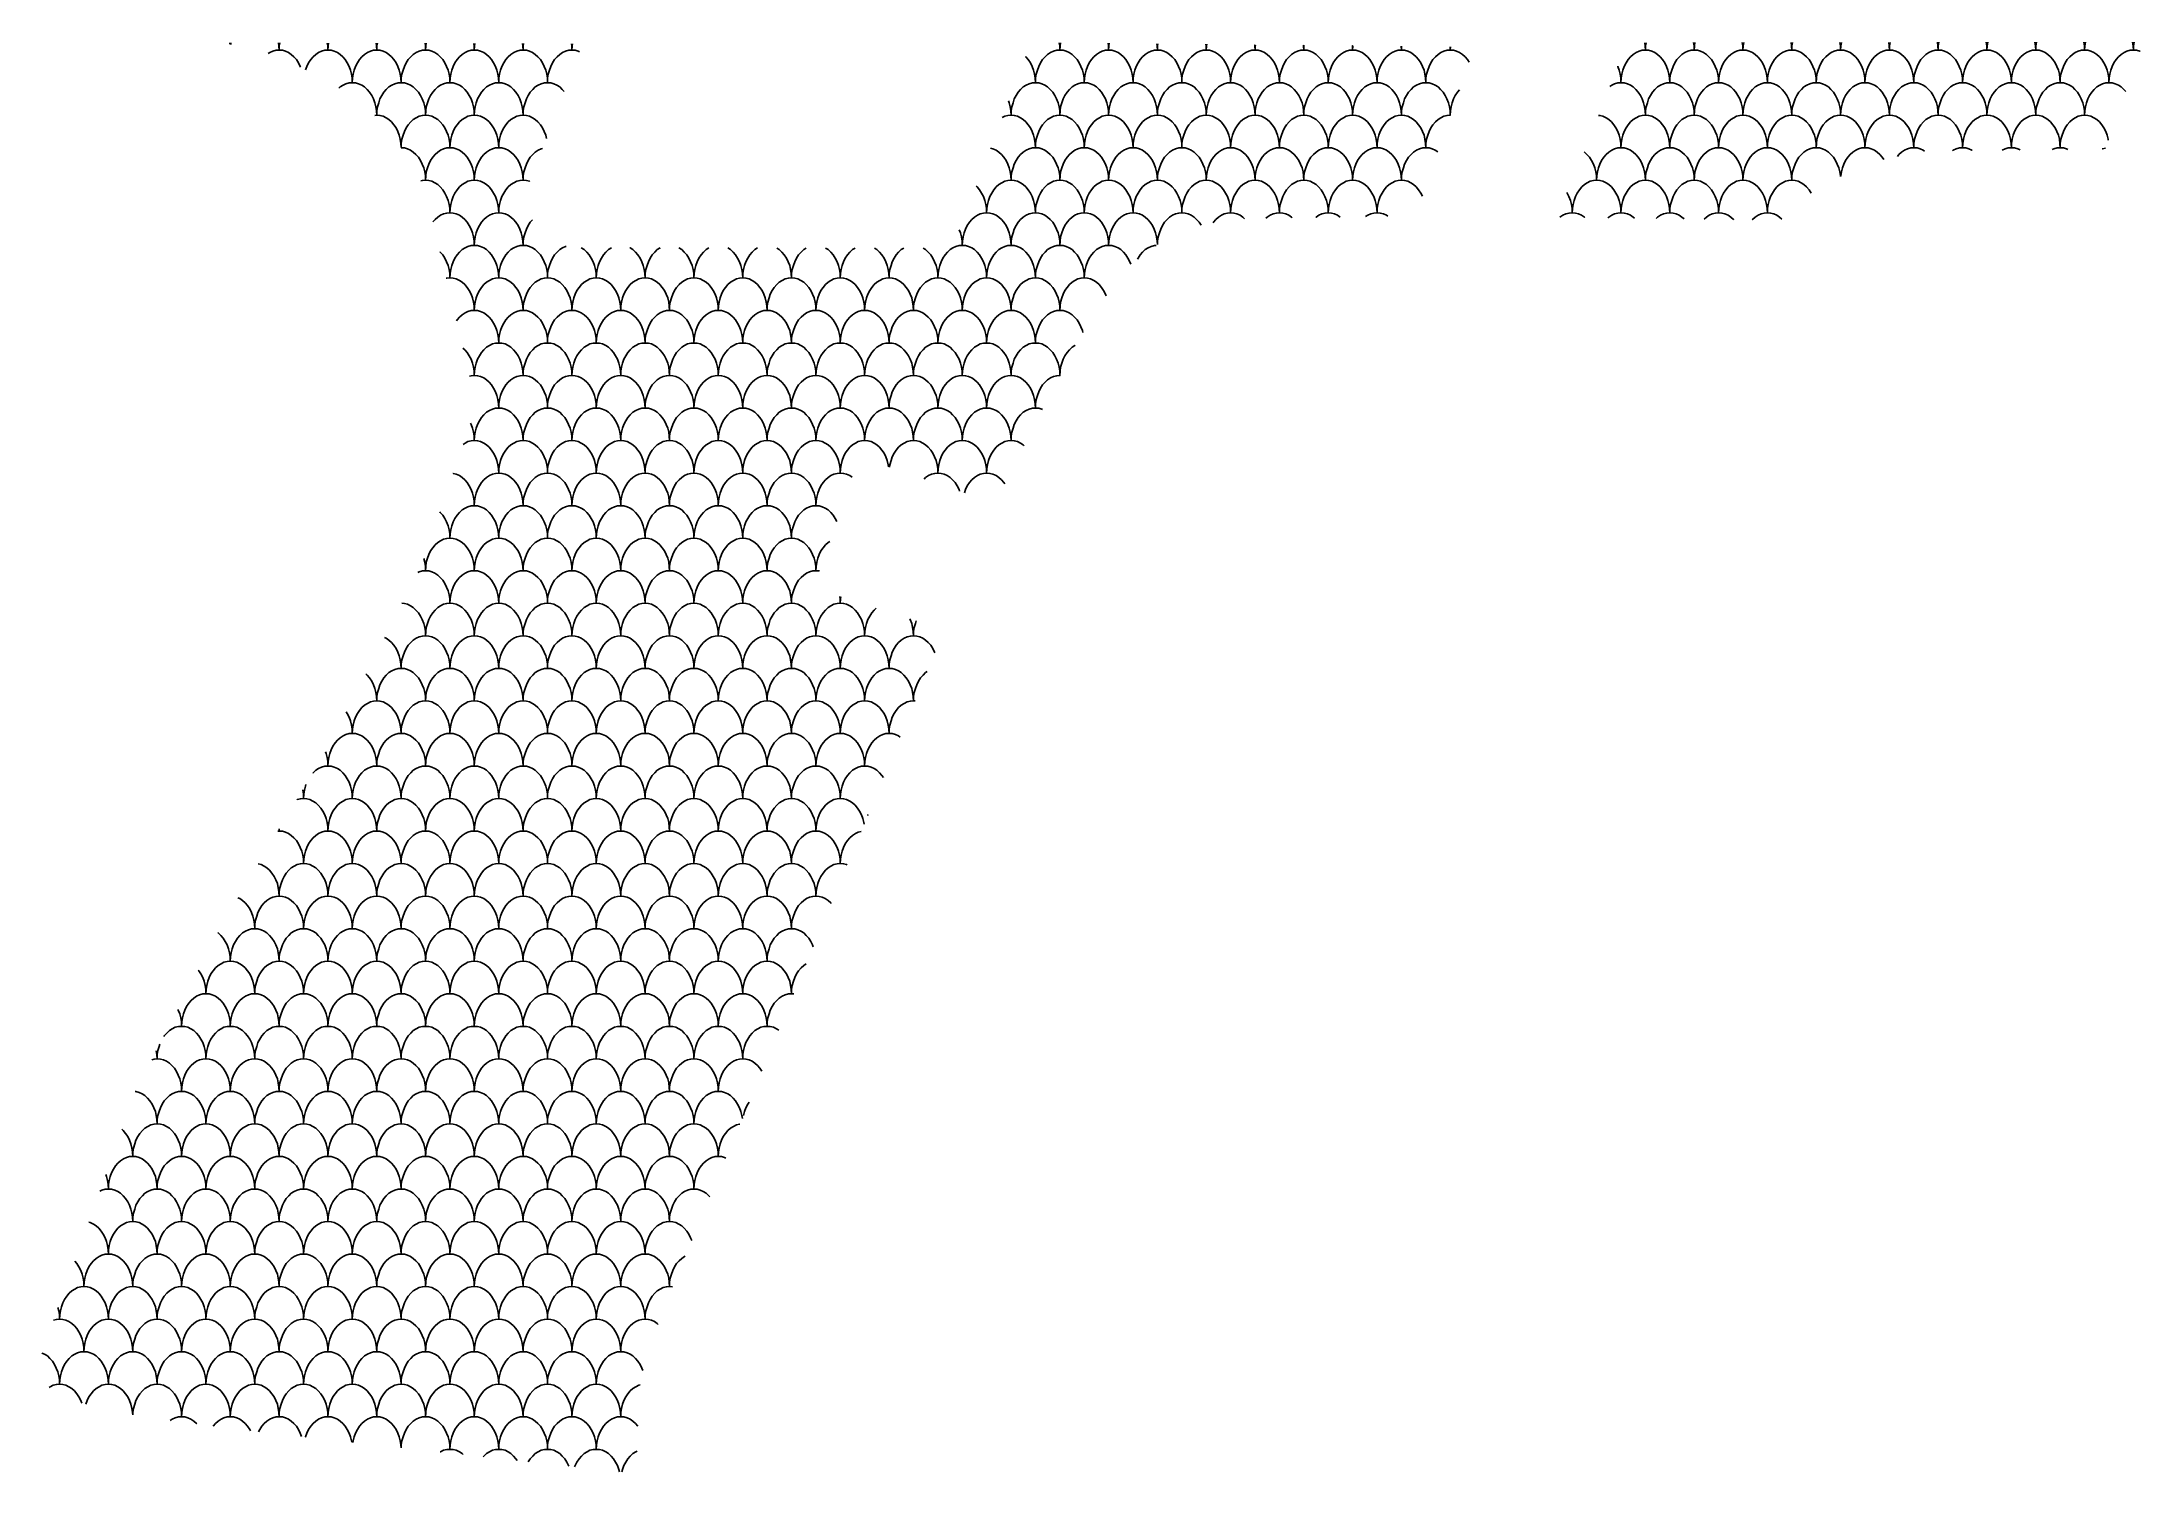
# Model space of a CAD drawing. Header units: millimetres. Extents: x -64 to 65, y -33 to 54.
import ezdxf

# ---------------------------------------------------------------- set-up
doc = ezdxf.new("R2010")
doc.units = ezdxf.units.MM

msp = doc.modelspace()

# ---------------------------------------------------------------- linework, layer by layer
for points in [[(-52.85, 54.36), (-52.84, 54.26)], [(-52.78, 54.25), (-52.77, 54.36)], [(-49.85, 54.35), (-49.82, 54.17), (-49.81, 53.9)], [(-49.81, 53.9), (-49.8, 54.17), (-49.77, 54.35)], [(-46.85, 54.34), (-46.82, 54.17), (-46.81, 53.9)], [(-46.81, 53.9), (-46.8, 54.17), (-46.77, 54.34)], [(-43.85, 54.33), (-43.82, 54.17), (-43.81, 53.9)], [(-43.81, 53.9), (-43.8, 54.17), (-43.77, 54.33)], [(-40.84, 54.32), (-40.82, 54.17), (-40.81, 53.9)], [(-40.81, 53.9), (-40.8, 54.17), (-40.77, 54.32)], [(-37.84, 54.31), (-37.82, 54.17), (-37.81, 53.9)], [(-37.81, 53.9), (-37.8, 54.17), (-37.77, 54.31)], [(-34.84, 54.3), (-34.82, 54.17), (-34.81, 53.9)], [(-34.81, 53.9), (-34.8, 54.17), (-34.78, 54.3)], [(-31.84, 54.29), (-31.82, 54.17), (-31.81, 53.9)], [(-31.81, 53.9), (-31.8, 54.17), (-31.78, 54.29)], [(-1.85, 54.35), (-1.82, 54.17), (-1.81, 53.9)], [(-1.81, 53.9), (-1.8, 54.17), (-1.77, 54.35)], [(1.16, 54.32), (1.18, 54.17), (1.19, 53.9)], [(1.19, 53.9), (1.2, 54.17), (1.23, 54.32)], [(4.16, 54.29), (4.18, 54.17), (4.19, 53.9)], [(4.19, 53.9), (4.2, 54.17), (4.22, 54.29)], [(7.16, 54.26), (7.18, 54.17), (7.19, 53.9)], [(7.19, 53.9), (7.2, 54.17), (7.22, 54.26)], [(10.17, 54.23), (10.18, 54.17), (10.19, 53.9)], [(10.19, 53.9), (10.2, 54.17), (10.21, 54.23)], [(13.17, 54.2), (13.18, 54.17), (13.19, 53.9)], [(13.19, 53.9), (13.2, 54.17), (13.21, 54.2)], [(34.15, 54.36), (34.18, 54.17), (34.19, 53.9)], [(34.19, 53.9), (34.2, 54.17), (34.23, 54.36)], [(37.15, 54.37), (37.18, 54.17), (37.19, 53.9)], [(37.19, 53.9), (37.2, 54.17), (37.23, 54.37)], [(40.15, 54.37), (40.18, 54.17), (40.19, 53.9)], [(40.19, 53.9), (40.2, 54.17), (40.24, 54.37)], [(43.15, 54.37), (43.18, 54.17), (43.19, 53.9)], [(43.19, 53.9), (43.2, 54.17), (43.24, 54.37)], [(46.15, 54.38), (46.18, 54.17), (46.19, 53.9)], [(46.19, 53.9), (46.2, 54.17), (46.24, 54.38)], [(49.15, 54.38), (49.18, 54.17), (49.19, 53.9)], [(49.19, 53.9), (49.2, 54.17), (49.24, 54.38)], [(52.15, 54.39), (52.18, 54.17), (52.19, 53.9)], [(52.19, 53.9), (52.2, 54.17), (52.24, 54.39)], [(55.15, 54.39), (55.18, 54.17), (55.19, 53.9)], [(55.19, 53.9), (55.2, 54.17), (55.24, 54.39)], [(58.14, 54.4), (58.18, 54.17), (58.19, 53.9)], [(58.19, 53.9), (58.2, 54.17), (58.24, 54.4)], [(61.14, 54.4), (61.18, 54.17), (61.19, 53.9)], [(61.19, 53.9), (61.2, 54.17), (61.24, 54.4)], [(64.14, 54.4), (64.18, 54.17), (64.19, 53.9)], [(64.19, 53.9), (64.2, 54.17), (64.24, 54.4)], [(-50.48, 53.69), (-50.38, 53.75), (-50.2, 53.84), (-50, 53.89), (-49.81, 53.9), (-49.61, 53.89), (-49.42, 53.84), (-49.23, 53.75), (-49.06, 53.64), (-48.9, 53.49), (-48.75, 53.32), (-48.62, 53.12), (-48.51, 52.9), (-48.49, 52.85)], [(-48.19, 52.69), (-48.11, 52.9), (-48, 53.12), (-47.87, 53.32), (-47.72, 53.49), (-47.56, 53.64), (-47.38, 53.75), (-47.2, 53.84), (-47, 53.89), (-46.81, 53.9), (-46.61, 53.89), (-46.42, 53.84), (-46.23, 53.75), (-46.06, 53.64), (-45.9, 53.49), (-45.75, 53.32), (-45.62, 53.12), (-45.51, 52.9), (-45.42, 52.67), (-45.36, 52.42), (-45.32, 52.17), (-45.31, 51.9)], [(-45.31, 51.9), (-45.3, 52.17), (-45.26, 52.42), (-45.19, 52.67), (-45.11, 52.9), (-45, 53.12), (-44.87, 53.32), (-44.72, 53.49), (-44.56, 53.64), (-44.38, 53.75), (-44.2, 53.84), (-44, 53.89), (-43.81, 53.9), (-43.61, 53.89), (-43.42, 53.84), (-43.23, 53.75), (-43.06, 53.64), (-42.9, 53.49), (-42.75, 53.32), (-42.62, 53.12), (-42.51, 52.9), (-42.42, 52.67), (-42.36, 52.42), (-42.32, 52.17), (-42.31, 51.9)], [(-42.31, 51.9), (-42.3, 52.17), (-42.26, 52.42), (-42.19, 52.67), (-42.11, 52.9), (-42, 53.12), (-41.87, 53.32), (-41.72, 53.49), (-41.56, 53.64), (-41.38, 53.75), (-41.2, 53.84), (-41, 53.89), (-40.81, 53.9), (-40.61, 53.89), (-40.42, 53.84), (-40.23, 53.75), (-40.06, 53.64), (-39.9, 53.49), (-39.75, 53.32), (-39.62, 53.12), (-39.51, 52.9), (-39.42, 52.67), (-39.36, 52.42), (-39.32, 52.17), (-39.31, 51.9)], [(-39.31, 51.9), (-39.3, 52.17), (-39.26, 52.42), (-39.19, 52.67), (-39.11, 52.9), (-39, 53.12), (-38.87, 53.32), (-38.72, 53.49), (-38.56, 53.64), (-38.38, 53.75), (-38.2, 53.84), (-38, 53.89), (-37.81, 53.9), (-37.61, 53.89), (-37.42, 53.84), (-37.23, 53.75), (-37.06, 53.64), (-36.9, 53.49), (-36.75, 53.32), (-36.62, 53.12), (-36.51, 52.9), (-36.42, 52.67), (-36.36, 52.42), (-36.32, 52.17), (-36.31, 51.9)], [(-36.31, 51.9), (-36.3, 52.17), (-36.26, 52.42), (-36.19, 52.67), (-36.11, 52.9), (-36, 53.12), (-35.87, 53.32), (-35.72, 53.49), (-35.56, 53.64), (-35.38, 53.75), (-35.2, 53.84), (-35, 53.89), (-34.81, 53.9), (-34.61, 53.89), (-34.42, 53.84), (-34.23, 53.75), (-34.06, 53.64), (-33.9, 53.49), (-33.75, 53.32), (-33.62, 53.12), (-33.51, 52.9), (-33.42, 52.67), (-33.36, 52.42), (-33.32, 52.17), (-33.31, 51.9)], [(-33.31, 51.9), (-33.3, 52.17), (-33.26, 52.42), (-33.19, 52.67), (-33.11, 52.9), (-33, 53.12), (-32.87, 53.32), (-32.72, 53.49), (-32.56, 53.64), (-32.38, 53.75), (-32.2, 53.84), (-32, 53.89), (-31.81, 53.9), (-31.61, 53.89), (-31.42, 53.84), (-31.34, 53.8)], [(-3.92, 53.51), (-3.9, 53.49), (-3.75, 53.32), (-3.62, 53.12), (-3.51, 52.9), (-3.42, 52.67), (-3.36, 52.42), (-3.32, 52.17), (-3.31, 51.9)], [(-3.31, 51.9), (-3.3, 52.17), (-3.26, 52.42), (-3.19, 52.67), (-3.11, 52.9), (-3, 53.12), (-2.87, 53.32), (-2.72, 53.49), (-2.56, 53.64), (-2.38, 53.75), (-2.2, 53.84), (-2, 53.89), (-1.81, 53.9), (-1.61, 53.89), (-1.42, 53.84), (-1.23, 53.75), (-1.06, 53.64), (-0.9, 53.49), (-0.75, 53.32), (-0.62, 53.12), (-0.51, 52.9), (-0.42, 52.67), (-0.36, 52.42), (-0.32, 52.17), (-0.31, 51.9)], [(-0.31, 51.9), (-0.3, 52.17), (-0.26, 52.42), (-0.19, 52.67), (-0.11, 52.9), (0, 53.12), (0.13, 53.32), (0.28, 53.49), (0.44, 53.64), (0.62, 53.75), (0.8, 53.84), (1, 53.89), (1.19, 53.9), (1.39, 53.89), (1.58, 53.84), (1.77, 53.75), (1.94, 53.64), (2.1, 53.49), (2.25, 53.32), (2.38, 53.12), (2.49, 52.9), (2.58, 52.67), (2.64, 52.42), (2.68, 52.17), (2.69, 51.9)], [(2.69, 51.9), (2.7, 52.17), (2.74, 52.42), (2.81, 52.67), (2.89, 52.9), (3, 53.12), (3.13, 53.32), (3.28, 53.49), (3.44, 53.64), (3.62, 53.75), (3.8, 53.84), (4, 53.89), (4.19, 53.9), (4.39, 53.89), (4.58, 53.84), (4.77, 53.75), (4.94, 53.64), (5.1, 53.49), (5.25, 53.32), (5.38, 53.12), (5.49, 52.9), (5.58, 52.67), (5.64, 52.42), (5.68, 52.17), (5.69, 51.9)], [(5.69, 51.9), (5.7, 52.17), (5.74, 52.42), (5.81, 52.67), (5.89, 52.9), (6, 53.12), (6.13, 53.32), (6.28, 53.49), (6.44, 53.64), (6.62, 53.75), (6.8, 53.84), (7, 53.89), (7.19, 53.9), (7.39, 53.89), (7.58, 53.84), (7.77, 53.75), (7.94, 53.64), (8.1, 53.49), (8.25, 53.32), (8.38, 53.12), (8.49, 52.9), (8.58, 52.67), (8.64, 52.42), (8.68, 52.17), (8.69, 51.9)], [(8.69, 51.9), (8.7, 52.17), (8.74, 52.42), (8.81, 52.67), (8.89, 52.9), (9, 53.12), (9.13, 53.32), (9.28, 53.49), (9.44, 53.64), (9.62, 53.75), (9.8, 53.84), (10, 53.89), (10.19, 53.9), (10.39, 53.89), (10.58, 53.84), (10.77, 53.75), (10.94, 53.64), (11.1, 53.49), (11.25, 53.32), (11.38, 53.12), (11.49, 52.9), (11.58, 52.67), (11.64, 52.42), (11.68, 52.17), (11.69, 51.9)], [(11.69, 51.9), (11.7, 52.17), (11.74, 52.42), (11.81, 52.67), (11.89, 52.9), (12, 53.12), (12.13, 53.32), (12.28, 53.49), (12.44, 53.64), (12.62, 53.75), (12.8, 53.84), (13, 53.89), (13.19, 53.9), (13.39, 53.89), (13.58, 53.84), (13.77, 53.75), (13.94, 53.64), (14.1, 53.49), (14.25, 53.32), (14.38, 53.12), (14.49, 52.9), (14.58, 52.67), (14.64, 52.42), (14.68, 52.17), (14.69, 51.9)], [(14.69, 51.9), (14.7, 52.17), (14.74, 52.42), (14.81, 52.67), (14.89, 52.9), (15, 53.12), (15.13, 53.32), (15.28, 53.49), (15.44, 53.64), (15.62, 53.75), (15.8, 53.84), (16, 53.89), (16.19, 53.9), (16.39, 53.89), (16.58, 53.84), (16.77, 53.75), (16.94, 53.64), (17.1, 53.49), (17.25, 53.32), (17.38, 53.12), (17.49, 52.9), (17.58, 52.67), (17.64, 52.42), (17.68, 52.17), (17.69, 51.9)], [(16.18, 54.17), (16.18, 54.17), (16.19, 53.9)], [(16.19, 53.9), (16.2, 54.17), (16.21, 54.17)], [(17.69, 51.9), (17.7, 52.17), (17.74, 52.42), (17.81, 52.67), (17.89, 52.9), (18, 53.12), (18.13, 53.32), (18.28, 53.49), (18.44, 53.64), (18.62, 53.75), (18.8, 53.84), (19, 53.89), (19.19, 53.9), (19.39, 53.89), (19.58, 53.84), (19.77, 53.75), (19.94, 53.64), (20.1, 53.49), (20.25, 53.32), (20.38, 53.12), (20.49, 52.9), (20.58, 52.67), (20.64, 52.42), (20.68, 52.17), (20.69, 51.9)], [(19.18, 54.14), (19.19, 53.9)], [(19.19, 53.9), (19.2, 54.14)], [(20.69, 51.9), (20.7, 52.17), (20.74, 52.42), (20.81, 52.67), (20.89, 52.9), (21, 53.12), (21.13, 53.32), (21.28, 53.49), (21.44, 53.64), (21.62, 53.75), (21.8, 53.84), (22, 53.89), (22.19, 53.9), (22.39, 53.89), (22.58, 53.84), (22.77, 53.75), (22.94, 53.64), (23.1, 53.49), (23.25, 53.32), (23.35, 53.17)], [(22.18, 54.11), (22.19, 53.9)], [(22.19, 53.9), (22.2, 54.11)], [(32.49, 52.92), (32.49, 52.9), (32.58, 52.67), (32.64, 52.42), (32.68, 52.17), (32.69, 51.9)], [(32.69, 51.9), (32.7, 52.17), (32.74, 52.42), (32.81, 52.67), (32.89, 52.9), (33, 53.12), (33.13, 53.32), (33.28, 53.49), (33.44, 53.64), (33.62, 53.75), (33.8, 53.84), (34, 53.89), (34.19, 53.9), (34.39, 53.89), (34.58, 53.84), (34.77, 53.75), (34.94, 53.64), (35.1, 53.49), (35.25, 53.32), (35.38, 53.12), (35.49, 52.9), (35.58, 52.67), (35.64, 52.42), (35.68, 52.17), (35.69, 51.9)], [(35.69, 51.9), (35.7, 52.17), (35.74, 52.42), (35.81, 52.67), (35.89, 52.9), (36, 53.12), (36.13, 53.32), (36.28, 53.49), (36.44, 53.64), (36.62, 53.75), (36.8, 53.84), (37, 53.89), (37.19, 53.9), (37.39, 53.89), (37.58, 53.84), (37.77, 53.75), (37.94, 53.64), (38.1, 53.49), (38.25, 53.32), (38.38, 53.12), (38.49, 52.9), (38.58, 52.67), (38.64, 52.42), (38.68, 52.17), (38.69, 51.9)], [(38.69, 51.9), (38.7, 52.17), (38.74, 52.42), (38.81, 52.67), (38.89, 52.9), (39, 53.12), (39.13, 53.32), (39.28, 53.49), (39.44, 53.64), (39.62, 53.75), (39.8, 53.84), (40, 53.89), (40.19, 53.9), (40.39, 53.89), (40.58, 53.84), (40.77, 53.75), (40.94, 53.64), (41.1, 53.49), (41.25, 53.32), (41.38, 53.12), (41.49, 52.9), (41.58, 52.67), (41.64, 52.42), (41.68, 52.17), (41.69, 51.9)], [(41.69, 51.9), (41.7, 52.17), (41.74, 52.42), (41.81, 52.67), (41.89, 52.9), (42, 53.12), (42.13, 53.32), (42.28, 53.49), (42.44, 53.64), (42.62, 53.75), (42.8, 53.84), (43, 53.89), (43.19, 53.9), (43.39, 53.89), (43.58, 53.84), (43.77, 53.75), (43.94, 53.64), (44.1, 53.49), (44.25, 53.32), (44.38, 53.12), (44.49, 52.9), (44.58, 52.67), (44.64, 52.42), (44.68, 52.17), (44.69, 51.9)], [(44.69, 51.9), (44.7, 52.17), (44.74, 52.42), (44.81, 52.67), (44.89, 52.9), (45, 53.12), (45.13, 53.32), (45.28, 53.49), (45.44, 53.64), (45.62, 53.75), (45.8, 53.84), (46, 53.89), (46.19, 53.9), (46.39, 53.89), (46.58, 53.84), (46.77, 53.75), (46.94, 53.64), (47.1, 53.49), (47.25, 53.32), (47.38, 53.12), (47.49, 52.9), (47.58, 52.67), (47.64, 52.42), (47.68, 52.17), (47.69, 51.9)], [(47.69, 51.9), (47.7, 52.17), (47.74, 52.42), (47.81, 52.67), (47.89, 52.9), (48, 53.12), (48.13, 53.32), (48.28, 53.49), (48.44, 53.64), (48.62, 53.75), (48.8, 53.84), (49, 53.89), (49.19, 53.9), (49.39, 53.89), (49.58, 53.84), (49.77, 53.75), (49.94, 53.64), (50.1, 53.49), (50.25, 53.32), (50.38, 53.12), (50.49, 52.9), (50.58, 52.67), (50.64, 52.42), (50.68, 52.17), (50.69, 51.9)], [(50.69, 51.9), (50.7, 52.17), (50.74, 52.42), (50.81, 52.67), (50.89, 52.9), (51, 53.12), (51.13, 53.32), (51.28, 53.49), (51.44, 53.64), (51.62, 53.75), (51.8, 53.84), (52, 53.89), (52.19, 53.9), (52.39, 53.89), (52.58, 53.84), (52.77, 53.75), (52.94, 53.64), (53.1, 53.49), (53.25, 53.32), (53.38, 53.12), (53.49, 52.9), (53.58, 52.67), (53.64, 52.42), (53.68, 52.17), (53.69, 51.9)], [(53.69, 51.9), (53.7, 52.17), (53.74, 52.42), (53.81, 52.67), (53.89, 52.9), (54, 53.12), (54.13, 53.32), (54.28, 53.49), (54.44, 53.64), (54.62, 53.75), (54.8, 53.84), (55, 53.89), (55.19, 53.9), (55.39, 53.89), (55.58, 53.84), (55.77, 53.75), (55.94, 53.64), (56.1, 53.49), (56.25, 53.32), (56.38, 53.12), (56.49, 52.9), (56.58, 52.67), (56.64, 52.42), (56.68, 52.17), (56.69, 51.9)], [(56.69, 51.9), (56.7, 52.17), (56.74, 52.42), (56.81, 52.67), (56.89, 52.9), (57, 53.12), (57.13, 53.32), (57.28, 53.49), (57.44, 53.64), (57.62, 53.75), (57.8, 53.84), (58, 53.89), (58.19, 53.9), (58.39, 53.89), (58.58, 53.84), (58.77, 53.75), (58.94, 53.64), (59.1, 53.49), (59.25, 53.32), (59.38, 53.12), (59.49, 52.9), (59.58, 52.67), (59.64, 52.42), (59.68, 52.17), (59.69, 51.9)], [(59.69, 51.9), (59.7, 52.17), (59.74, 52.42), (59.81, 52.67), (59.89, 52.9), (60, 53.12), (60.13, 53.32), (60.28, 53.49), (60.44, 53.64), (60.62, 53.75), (60.8, 53.84), (61, 53.89), (61.19, 53.9), (61.39, 53.89), (61.58, 53.84), (61.77, 53.75), (61.94, 53.64), (62.1, 53.49), (62.25, 53.32), (62.38, 53.12), (62.49, 52.9), (62.58, 52.67), (62.64, 52.42), (62.68, 52.17), (62.69, 51.9)], [(62.69, 51.9), (62.7, 52.17), (62.74, 52.42), (62.81, 52.67), (62.89, 52.9), (63, 53.12), (63.13, 53.32), (63.28, 53.49), (63.44, 53.64), (63.62, 53.75), (63.8, 53.84), (64, 53.89), (64.19, 53.9), (64.39, 53.89), (64.58, 53.84), (64.6, 53.83)], [(-46.13, 51.57), (-46.06, 51.64), (-45.88, 51.75), (-45.7, 51.84), (-45.5, 51.89), (-45.31, 51.9), (-45.11, 51.89), (-44.92, 51.84), (-44.73, 51.75), (-44.56, 51.64), (-44.4, 51.49), (-44.25, 51.32), (-44.12, 51.12), (-44.01, 50.9), (-43.92, 50.67), (-43.86, 50.42), (-43.82, 50.17), (-43.81, 49.9)], [(-43.81, 49.9), (-43.8, 50.17), (-43.76, 50.42), (-43.69, 50.67), (-43.61, 50.9), (-43.5, 51.12), (-43.37, 51.32), (-43.22, 51.49), (-43.06, 51.64), (-42.88, 51.75), (-42.7, 51.84), (-42.5, 51.89), (-42.31, 51.9), (-42.11, 51.89), (-41.92, 51.84), (-41.73, 51.75), (-41.56, 51.64), (-41.4, 51.49), (-41.25, 51.32), (-41.12, 51.12), (-41.01, 50.9), (-40.92, 50.67), (-40.86, 50.42), (-40.82, 50.17), (-40.81, 49.9)], [(-40.81, 49.9), (-40.8, 50.17), (-40.76, 50.42), (-40.69, 50.67), (-40.61, 50.9), (-40.5, 51.12), (-40.37, 51.32), (-40.22, 51.49), (-40.06, 51.64), (-39.88, 51.75), (-39.7, 51.84), (-39.5, 51.89), (-39.31, 51.9), (-39.11, 51.89), (-38.92, 51.84), (-38.73, 51.75), (-38.56, 51.64), (-38.4, 51.49), (-38.25, 51.32), (-38.12, 51.12), (-38.01, 50.9), (-37.92, 50.67), (-37.86, 50.42), (-37.82, 50.17), (-37.81, 49.9)], [(-37.81, 49.9), (-37.8, 50.17), (-37.76, 50.42), (-37.69, 50.67), (-37.61, 50.9), (-37.5, 51.12), (-37.37, 51.32), (-37.22, 51.49), (-37.06, 51.64), (-36.88, 51.75), (-36.7, 51.84), (-36.5, 51.89), (-36.31, 51.9), (-36.11, 51.89), (-35.92, 51.84), (-35.73, 51.75), (-35.56, 51.64), (-35.4, 51.49), (-35.25, 51.32), (-35.12, 51.12), (-35.01, 50.9), (-34.92, 50.67), (-34.86, 50.42), (-34.82, 50.17), (-34.81, 49.9)], [(-34.81, 49.9), (-34.8, 50.17), (-34.76, 50.42), (-34.69, 50.67), (-34.61, 50.9), (-34.5, 51.12), (-34.37, 51.32), (-34.22, 51.49), (-34.06, 51.64), (-33.88, 51.75), (-33.7, 51.84), (-33.5, 51.89), (-33.31, 51.9), (-33.11, 51.89), (-32.92, 51.84), (-32.73, 51.75), (-32.56, 51.64), (-32.4, 51.49), (-32.28, 51.35)], [(-4.81, 49.9), (-4.8, 50.17), (-4.76, 50.42), (-4.69, 50.67), (-4.61, 50.9), (-4.5, 51.12), (-4.37, 51.32), (-4.22, 51.49), (-4.06, 51.64), (-3.88, 51.75), (-3.7, 51.84), (-3.5, 51.89), (-3.31, 51.9), (-3.11, 51.89), (-2.92, 51.84), (-2.73, 51.75), (-2.56, 51.64), (-2.4, 51.49), (-2.25, 51.32), (-2.12, 51.12), (-2.01, 50.9), (-1.92, 50.67), (-1.86, 50.42), (-1.82, 50.17), (-1.81, 49.9)], [(-1.81, 49.9), (-1.8, 50.17), (-1.76, 50.42), (-1.69, 50.67), (-1.61, 50.9), (-1.5, 51.12), (-1.37, 51.32), (-1.22, 51.49), (-1.06, 51.64), (-0.88, 51.75), (-0.7, 51.84), (-0.5, 51.89), (-0.31, 51.9), (-0.11, 51.89), (0.08, 51.84), (0.27, 51.75), (0.44, 51.64), (0.6, 51.49), (0.75, 51.32), (0.88, 51.12), (0.99, 50.9), (1.08, 50.67), (1.14, 50.42), (1.18, 50.17), (1.19, 49.9)], [(1.19, 49.9), (1.2, 50.17), (1.24, 50.42), (1.31, 50.67), (1.39, 50.9), (1.5, 51.12), (1.63, 51.32), (1.78, 51.49), (1.94, 51.64), (2.12, 51.75), (2.3, 51.84), (2.5, 51.89), (2.69, 51.9), (2.89, 51.89), (3.08, 51.84), (3.27, 51.75), (3.44, 51.64), (3.6, 51.49), (3.75, 51.32), (3.88, 51.12), (3.99, 50.9), (4.08, 50.67), (4.14, 50.42), (4.18, 50.17), (4.19, 49.9)], [(4.19, 49.9), (4.2, 50.17), (4.24, 50.42), (4.31, 50.67), (4.39, 50.9), (4.5, 51.12), (4.63, 51.32), (4.78, 51.49), (4.94, 51.64), (5.12, 51.75), (5.3, 51.84), (5.5, 51.89), (5.69, 51.9), (5.89, 51.89), (6.08, 51.84), (6.27, 51.75), (6.44, 51.64), (6.6, 51.49), (6.75, 51.32), (6.88, 51.12), (6.99, 50.9), (7.08, 50.67), (7.14, 50.42), (7.18, 50.17), (7.19, 49.9)], [(7.19, 49.9), (7.2, 50.17), (7.24, 50.42), (7.31, 50.67), (7.39, 50.9), (7.5, 51.12), (7.63, 51.32), (7.78, 51.49), (7.94, 51.64), (8.12, 51.75), (8.3, 51.84), (8.5, 51.89), (8.69, 51.9), (8.89, 51.89), (9.08, 51.84), (9.27, 51.75), (9.44, 51.64), (9.6, 51.49), (9.75, 51.32), (9.88, 51.12), (9.99, 50.9), (10.08, 50.67), (10.14, 50.42), (10.18, 50.17), (10.19, 49.9)], [(10.19, 49.9), (10.2, 50.17), (10.24, 50.42), (10.31, 50.67), (10.39, 50.9), (10.5, 51.12), (10.63, 51.32), (10.78, 51.49), (10.94, 51.64), (11.12, 51.75), (11.3, 51.84), (11.5, 51.89), (11.69, 51.9), (11.89, 51.89), (12.08, 51.84), (12.27, 51.75), (12.44, 51.64), (12.6, 51.49), (12.75, 51.32), (12.88, 51.12), (12.99, 50.9), (13.08, 50.67), (13.14, 50.42), (13.18, 50.17), (13.19, 49.9)], [(13.19, 49.9), (13.2, 50.17), (13.24, 50.42), (13.31, 50.67), (13.39, 50.9), (13.5, 51.12), (13.63, 51.32), (13.78, 51.49), (13.94, 51.64), (14.12, 51.75), (14.3, 51.84), (14.5, 51.89), (14.69, 51.9), (14.89, 51.89), (15.08, 51.84), (15.27, 51.75), (15.44, 51.64), (15.6, 51.49), (15.75, 51.32), (15.88, 51.12), (15.99, 50.9), (16.08, 50.67), (16.14, 50.42), (16.18, 50.17), (16.19, 49.9)], [(16.19, 49.9), (16.2, 50.17), (16.24, 50.42), (16.31, 50.67), (16.39, 50.9), (16.5, 51.12), (16.63, 51.32), (16.78, 51.49), (16.94, 51.64), (17.12, 51.75), (17.3, 51.84), (17.5, 51.89), (17.69, 51.9), (17.89, 51.89), (18.08, 51.84), (18.27, 51.75), (18.44, 51.64), (18.6, 51.49), (18.75, 51.32), (18.88, 51.12), (18.99, 50.9), (19.08, 50.67), (19.14, 50.42), (19.18, 50.17), (19.19, 49.9)], [(19.19, 49.9), (19.2, 50.17), (19.24, 50.42), (19.31, 50.67), (19.39, 50.9), (19.5, 51.12), (19.63, 51.32), (19.78, 51.49), (19.94, 51.64), (20.12, 51.75), (20.3, 51.84), (20.5, 51.89), (20.69, 51.9), (20.89, 51.89), (21.08, 51.84), (21.27, 51.75), (21.44, 51.64), (21.6, 51.49), (21.75, 51.32), (21.88, 51.12), (21.99, 50.9), (22.08, 50.67), (22.14, 50.42), (22.18, 50.17), (22.19, 49.9)], [(32, 51.67), (32.12, 51.75), (32.3, 51.84), (32.5, 51.89), (32.69, 51.9), (32.89, 51.89), (33.08, 51.84), (33.27, 51.75), (33.44, 51.64), (33.6, 51.49), (33.75, 51.32), (33.88, 51.12), (33.99, 50.9), (34.08, 50.67), (34.14, 50.42), (34.18, 50.17), (34.19, 49.9)], [(34.19, 49.9), (34.2, 50.17), (34.24, 50.42), (34.31, 50.67), (34.39, 50.9), (34.5, 51.12), (34.63, 51.32), (34.78, 51.49), (34.94, 51.64), (35.12, 51.75), (35.3, 51.84), (35.5, 51.89), (35.69, 51.9), (35.89, 51.89), (36.08, 51.84), (36.27, 51.75), (36.44, 51.64), (36.6, 51.49), (36.75, 51.32), (36.88, 51.12), (36.99, 50.9), (37.08, 50.67), (37.14, 50.42), (37.18, 50.17), (37.19, 49.9)], [(37.19, 49.9), (37.2, 50.17), (37.24, 50.42), (37.31, 50.67), (37.39, 50.9), (37.5, 51.12), (37.63, 51.32), (37.78, 51.49), (37.94, 51.64), (38.12, 51.75), (38.3, 51.84), (38.5, 51.89), (38.69, 51.9), (38.89, 51.89), (39.08, 51.84), (39.27, 51.75), (39.44, 51.64), (39.6, 51.49), (39.75, 51.32), (39.88, 51.12), (39.99, 50.9), (40.08, 50.67), (40.14, 50.42), (40.18, 50.17), (40.19, 49.9)], [(40.19, 49.9), (40.2, 50.17), (40.24, 50.42), (40.31, 50.67), (40.39, 50.9), (40.5, 51.12), (40.63, 51.32), (40.78, 51.49), (40.94, 51.64), (41.12, 51.75), (41.3, 51.84), (41.5, 51.89), (41.69, 51.9), (41.89, 51.89), (42.08, 51.84), (42.27, 51.75), (42.44, 51.64), (42.6, 51.49), (42.75, 51.32), (42.88, 51.12), (42.99, 50.9), (43.08, 50.67), (43.14, 50.42), (43.18, 50.17), (43.19, 49.9)], [(43.19, 49.9), (43.2, 50.17), (43.24, 50.42), (43.31, 50.67), (43.39, 50.9), (43.5, 51.12), (43.63, 51.32), (43.78, 51.49), (43.94, 51.64), (44.12, 51.75), (44.3, 51.84), (44.5, 51.89), (44.69, 51.9), (44.89, 51.89), (45.08, 51.84), (45.27, 51.75), (45.44, 51.64), (45.6, 51.49), (45.75, 51.32), (45.88, 51.12), (45.99, 50.9), (46.08, 50.67), (46.14, 50.42), (46.18, 50.17), (46.19, 49.9)], [(46.19, 49.9), (46.2, 50.17), (46.24, 50.42), (46.31, 50.67), (46.39, 50.9), (46.5, 51.12), (46.63, 51.32), (46.78, 51.49), (46.94, 51.64), (47.12, 51.75), (47.3, 51.84), (47.5, 51.89), (47.69, 51.9), (47.89, 51.89), (48.08, 51.84), (48.27, 51.75), (48.44, 51.64), (48.6, 51.49), (48.75, 51.32), (48.88, 51.12), (48.99, 50.9), (49.08, 50.67), (49.14, 50.42), (49.18, 50.17), (49.19, 49.9)], [(49.19, 49.9), (49.2, 50.17), (49.24, 50.42), (49.31, 50.67), (49.39, 50.9), (49.5, 51.12), (49.63, 51.32), (49.78, 51.49), (49.94, 51.64), (50.12, 51.75), (50.3, 51.84), (50.5, 51.89), (50.69, 51.9), (50.89, 51.89), (51.08, 51.84), (51.27, 51.75), (51.44, 51.64), (51.6, 51.49), (51.75, 51.32), (51.88, 51.12), (51.99, 50.9), (52.08, 50.67), (52.14, 50.42), (52.18, 50.17), (52.19, 49.9)], [(52.19, 49.9), (52.2, 50.17), (52.24, 50.42), (52.31, 50.67), (52.39, 50.9), (52.5, 51.12), (52.63, 51.32), (52.78, 51.49), (52.94, 51.64), (53.12, 51.75), (53.3, 51.84), (53.5, 51.89), (53.69, 51.9), (53.89, 51.89), (54.08, 51.84), (54.27, 51.75), (54.44, 51.64), (54.6, 51.49), (54.75, 51.32), (54.88, 51.12), (54.99, 50.9), (55.08, 50.67), (55.14, 50.42), (55.18, 50.17), (55.19, 49.9)], [(55.19, 49.9), (55.2, 50.17), (55.24, 50.42), (55.31, 50.67), (55.39, 50.9), (55.5, 51.12), (55.63, 51.32), (55.78, 51.49), (55.94, 51.64), (56.12, 51.75), (56.3, 51.84), (56.5, 51.89), (56.69, 51.9), (56.89, 51.89), (57.08, 51.84), (57.27, 51.75), (57.44, 51.64), (57.6, 51.49), (57.75, 51.32), (57.88, 51.12), (57.99, 50.9), (58.08, 50.67), (58.14, 50.42), (58.18, 50.17), (58.19, 49.9)], [(58.19, 49.9), (58.2, 50.17), (58.24, 50.42), (58.31, 50.67), (58.39, 50.9), (58.5, 51.12), (58.63, 51.32), (58.78, 51.49), (58.94, 51.64), (59.12, 51.75), (59.3, 51.84), (59.5, 51.89), (59.69, 51.9), (59.89, 51.89), (60.08, 51.84), (60.27, 51.75), (60.44, 51.64), (60.6, 51.49), (60.75, 51.32), (60.88, 51.12), (60.99, 50.9), (61.08, 50.67), (61.14, 50.42), (61.18, 50.17), (61.19, 49.9)], [(61.19, 49.9), (61.2, 50.17), (61.24, 50.42), (61.31, 50.67), (61.39, 50.9), (61.5, 51.12), (61.63, 51.32), (61.78, 51.49), (61.94, 51.64), (62.12, 51.75), (62.3, 51.84), (62.5, 51.89), (62.69, 51.9), (62.89, 51.89), (63.08, 51.84), (63.27, 51.75), (63.44, 51.64), (63.6, 51.49), (63.72, 51.36)], [(-4.96, 50.78), (-4.92, 50.67), (-4.86, 50.42), (-4.82, 50.17), (-4.81, 49.9)], [(22.19, 49.9), (22.2, 50.17), (22.24, 50.42), (22.31, 50.67), (22.39, 50.9), (22.5, 51.12), (22.63, 51.32), (22.76, 51.47)], [(-43.93, 49.89), (-43.81, 49.9), (-43.61, 49.89), (-43.42, 49.84), (-43.23, 49.75), (-43.06, 49.64), (-42.9, 49.49), (-42.75, 49.32), (-42.62, 49.12), (-42.51, 48.9), (-42.42, 48.67), (-42.36, 48.42), (-42.32, 48.17), (-42.31, 47.91)], [(-42.31, 47.91), (-42.3, 48.17), (-42.26, 48.42), (-42.19, 48.67), (-42.11, 48.9), (-42, 49.12), (-41.87, 49.32), (-41.72, 49.49), (-41.56, 49.64), (-41.38, 49.75), (-41.2, 49.84), (-41, 49.89), (-40.81, 49.9), (-40.61, 49.89), (-40.42, 49.84), (-40.23, 49.75), (-40.06, 49.64), (-39.9, 49.49), (-39.75, 49.32), (-39.62, 49.12), (-39.51, 48.9), (-39.42, 48.67), (-39.36, 48.42), (-39.32, 48.17), (-39.31, 47.9)], [(-39.31, 47.9), (-39.3, 48.17), (-39.26, 48.42), (-39.19, 48.67), (-39.11, 48.9), (-39, 49.12), (-38.87, 49.32), (-38.72, 49.49), (-38.56, 49.64), (-38.38, 49.75), (-38.2, 49.84), (-38, 49.89), (-37.81, 49.9), (-37.61, 49.89), (-37.42, 49.84), (-37.23, 49.75), (-37.06, 49.64), (-36.9, 49.49), (-36.75, 49.32), (-36.62, 49.12), (-36.51, 48.9), (-36.42, 48.67), (-36.36, 48.42), (-36.32, 48.17), (-36.31, 47.9)], [(-36.31, 47.9), (-36.3, 48.17), (-36.26, 48.42), (-36.19, 48.67), (-36.11, 48.9), (-36, 49.12), (-35.87, 49.32), (-35.72, 49.49), (-35.56, 49.64), (-35.38, 49.75), (-35.2, 49.84), (-35, 49.89), (-34.81, 49.9), (-34.61, 49.89), (-34.42, 49.84), (-34.23, 49.75), (-34.06, 49.64), (-33.9, 49.49), (-33.75, 49.32), (-33.62, 49.12), (-33.51, 48.9), (-33.42, 48.67), (-33.37, 48.48)], [(-5.35, 49.77), (-5.2, 49.84), (-5, 49.89), (-4.81, 49.9), (-4.61, 49.89), (-4.42, 49.84), (-4.23, 49.75), (-4.06, 49.64), (-3.9, 49.49), (-3.75, 49.32), (-3.62, 49.12), (-3.51, 48.9), (-3.42, 48.67), (-3.36, 48.42), (-3.32, 48.17), (-3.31, 47.9)], [(-3.31, 47.9), (-3.3, 48.17), (-3.26, 48.42), (-3.19, 48.67), (-3.11, 48.9), (-3, 49.12), (-2.87, 49.32), (-2.72, 49.49), (-2.56, 49.64), (-2.38, 49.75), (-2.2, 49.84), (-2, 49.89), (-1.81, 49.9), (-1.61, 49.89), (-1.42, 49.84), (-1.23, 49.75), (-1.06, 49.64), (-0.9, 49.49), (-0.75, 49.32), (-0.62, 49.12), (-0.51, 48.9), (-0.42, 48.67), (-0.36, 48.42), (-0.32, 48.17), (-0.31, 47.9)], [(-0.31, 47.9), (-0.3, 48.17), (-0.26, 48.42), (-0.19, 48.67), (-0.11, 48.9), (0, 49.12), (0.13, 49.32), (0.28, 49.49), (0.44, 49.64), (0.62, 49.75), (0.8, 49.84), (1, 49.89), (1.19, 49.9), (1.39, 49.89), (1.58, 49.84), (1.77, 49.75), (1.94, 49.64), (2.1, 49.49), (2.25, 49.32), (2.38, 49.12), (2.49, 48.9), (2.58, 48.67), (2.64, 48.42), (2.68, 48.17), (2.69, 47.9)], [(2.69, 47.9), (2.7, 48.17), (2.74, 48.42), (2.81, 48.67), (2.89, 48.9), (3, 49.12), (3.13, 49.32), (3.28, 49.49), (3.44, 49.64), (3.62, 49.75), (3.8, 49.84), (4, 49.89), (4.19, 49.9), (4.39, 49.89), (4.58, 49.84), (4.77, 49.75), (4.94, 49.64), (5.1, 49.49), (5.25, 49.32), (5.38, 49.12), (5.49, 48.9), (5.58, 48.67), (5.64, 48.42), (5.68, 48.17), (5.69, 47.9)], [(5.69, 47.9), (5.7, 48.17), (5.74, 48.42), (5.81, 48.67), (5.89, 48.9), (6, 49.12), (6.13, 49.32), (6.28, 49.49), (6.44, 49.64), (6.62, 49.75), (6.8, 49.84), (7, 49.89), (7.19, 49.9), (7.39, 49.89), (7.58, 49.84), (7.77, 49.75), (7.94, 49.64), (8.1, 49.49), (8.25, 49.32), (8.38, 49.12), (8.49, 48.9), (8.58, 48.67), (8.64, 48.42), (8.68, 48.17), (8.69, 47.9)], [(8.69, 47.9), (8.7, 48.17), (8.74, 48.42), (8.81, 48.67), (8.89, 48.9), (9, 49.12), (9.13, 49.32), (9.28, 49.49), (9.44, 49.64), (9.62, 49.75), (9.8, 49.84), (10, 49.89), (10.19, 49.9), (10.39, 49.89), (10.58, 49.84), (10.77, 49.75), (10.94, 49.64), (11.1, 49.49), (11.25, 49.32), (11.38, 49.12), (11.49, 48.9), (11.58, 48.67), (11.64, 48.42), (11.68, 48.17), (11.69, 47.9)], [(11.69, 47.9), (11.7, 48.17), (11.74, 48.42), (11.81, 48.67), (11.89, 48.9), (12, 49.12), (12.13, 49.32), (12.28, 49.49), (12.44, 49.64), (12.62, 49.75), (12.8, 49.84), (13, 49.89), (13.19, 49.9), (13.39, 49.89), (13.58, 49.84), (13.77, 49.75), (13.94, 49.64), (14.1, 49.49), (14.25, 49.32), (14.38, 49.12), (14.49, 48.9), (14.58, 48.67), (14.64, 48.42), (14.68, 48.17), (14.69, 47.9)], [(14.69, 47.9), (14.7, 48.17), (14.74, 48.42), (14.81, 48.67), (14.89, 48.9), (15, 49.12), (15.13, 49.32), (15.28, 49.49), (15.44, 49.64), (15.62, 49.75), (15.8, 49.84), (16, 49.89), (16.19, 49.9), (16.39, 49.89), (16.58, 49.84), (16.77, 49.75), (16.94, 49.64), (17.1, 49.49), (17.25, 49.32), (17.38, 49.12), (17.49, 48.9), (17.58, 48.67), (17.64, 48.42), (17.68, 48.17), (17.69, 47.9)], [(17.69, 47.9), (17.7, 48.17), (17.74, 48.42), (17.81, 48.67), (17.89, 48.9), (18, 49.12), (18.13, 49.32), (18.28, 49.49), (18.44, 49.64), (18.62, 49.75), (18.8, 49.84), (19, 49.89), (19.19, 49.9), (19.39, 49.89), (19.58, 49.84), (19.77, 49.75), (19.94, 49.64), (20.1, 49.49), (20.25, 49.32), (20.38, 49.12), (20.49, 48.9), (20.58, 48.67), (20.64, 48.42), (20.68, 48.17), (20.69, 47.9)], [(20.69, 47.9), (20.7, 48.17), (20.74, 48.42), (20.81, 48.67), (20.89, 48.9), (21, 49.12), (21.13, 49.32), (21.28, 49.49), (21.44, 49.64), (21.62, 49.75), (21.8, 49.84), (22, 49.89), (22.19, 49.9), (22.21, 49.9)], [(31.3, 49.89), (31.39, 49.89), (31.58, 49.84), (31.77, 49.75), (31.94, 49.64), (32.1, 49.49), (32.25, 49.32), (32.38, 49.12), (32.49, 48.9), (32.58, 48.67), (32.64, 48.42), (32.68, 48.17), (32.69, 47.9)], [(32.69, 47.9), (32.7, 48.17), (32.74, 48.42), (32.81, 48.67), (32.89, 48.9), (33, 49.12), (33.13, 49.32), (33.28, 49.49), (33.44, 49.64), (33.62, 49.75), (33.8, 49.84), (34, 49.89), (34.19, 49.9), (34.39, 49.89), (34.58, 49.84), (34.77, 49.75), (34.94, 49.64), (35.1, 49.49), (35.25, 49.32), (35.38, 49.12), (35.49, 48.9), (35.58, 48.67), (35.64, 48.42), (35.68, 48.17), (35.69, 47.9)], [(35.69, 47.9), (35.7, 48.17), (35.74, 48.42), (35.81, 48.67), (35.89, 48.9), (36, 49.12), (36.13, 49.32), (36.28, 49.49), (36.44, 49.64), (36.62, 49.75), (36.8, 49.84), (37, 49.89), (37.19, 49.9), (37.39, 49.89), (37.58, 49.84), (37.77, 49.75), (37.94, 49.64), (38.1, 49.49), (38.25, 49.32), (38.38, 49.12), (38.49, 48.9), (38.58, 48.67), (38.64, 48.42), (38.68, 48.17), (38.69, 47.9)], [(38.69, 47.9), (38.7, 48.17), (38.74, 48.42), (38.81, 48.67), (38.89, 48.9), (39, 49.12), (39.13, 49.32), (39.28, 49.49), (39.44, 49.64), (39.62, 49.75), (39.8, 49.84), (40, 49.89), (40.19, 49.9), (40.39, 49.89), (40.58, 49.84), (40.77, 49.75), (40.94, 49.64), (41.1, 49.49), (41.25, 49.32), (41.38, 49.12), (41.49, 48.9), (41.58, 48.67), (41.64, 48.42), (41.68, 48.17), (41.69, 47.9)], [(41.69, 47.9), (41.7, 48.17), (41.74, 48.42), (41.81, 48.67), (41.89, 48.9), (42, 49.12), (42.13, 49.32), (42.28, 49.49), (42.44, 49.64), (42.62, 49.75), (42.8, 49.84), (43, 49.89), (43.19, 49.9), (43.39, 49.89), (43.58, 49.84), (43.77, 49.75), (43.94, 49.64), (44.1, 49.49), (44.25, 49.32), (44.38, 49.12), (44.49, 48.9), (44.58, 48.67), (44.64, 48.42), (44.68, 48.17), (44.69, 47.9)], [(44.69, 47.9), (44.7, 48.17), (44.74, 48.42), (44.81, 48.67), (44.89, 48.9), (45, 49.12), (45.13, 49.32), (45.28, 49.49), (45.44, 49.64), (45.62, 49.75), (45.8, 49.84), (46, 49.89), (46.19, 49.9), (46.39, 49.89), (46.58, 49.84), (46.77, 49.75), (46.94, 49.64), (47.1, 49.49), (47.25, 49.32), (47.38, 49.12), (47.49, 48.9), (47.58, 48.67), (47.64, 48.42), (47.68, 48.17), (47.69, 47.9)], [(47.69, 47.9), (47.7, 48.17), (47.74, 48.42), (47.81, 48.67), (47.89, 48.9), (48, 49.12), (48.13, 49.32), (48.28, 49.49), (48.44, 49.64), (48.62, 49.75), (48.8, 49.84), (49, 49.89), (49.19, 49.9), (49.39, 49.89), (49.58, 49.84), (49.77, 49.75), (49.94, 49.64), (50.1, 49.49), (50.25, 49.32), (50.38, 49.12), (50.49, 48.9), (50.58, 48.67), (50.64, 48.42), (50.68, 48.17), (50.69, 47.9)], [(50.69, 47.9), (50.7, 48.17), (50.74, 48.42), (50.81, 48.67), (50.89, 48.9), (51, 49.12), (51.13, 49.32), (51.28, 49.49), (51.44, 49.64), (51.62, 49.75), (51.8, 49.84), (52, 49.89), (52.19, 49.9), (52.39, 49.89), (52.58, 49.84), (52.77, 49.75), (52.94, 49.64), (53.1, 49.49), (53.25, 49.32), (53.38, 49.12), (53.49, 48.9), (53.58, 48.67), (53.64, 48.42), (53.68, 48.17), (53.69, 47.9)], [(53.69, 47.9), (53.7, 48.17), (53.74, 48.42), (53.81, 48.67), (53.89, 48.9), (54, 49.12), (54.13, 49.32), (54.28, 49.49), (54.44, 49.64), (54.62, 49.75), (54.8, 49.84), (55, 49.89), (55.19, 49.9), (55.39, 49.89), (55.58, 49.84), (55.77, 49.75), (55.94, 49.64), (56.1, 49.49), (56.25, 49.32), (56.38, 49.12), (56.49, 48.9), (56.58, 48.67), (56.64, 48.42), (56.68, 48.17), (56.69, 47.9)], [(56.69, 47.9), (56.7, 48.17), (56.74, 48.42), (56.81, 48.67), (56.89, 48.9), (57, 49.12), (57.13, 49.32), (57.28, 49.49), (57.44, 49.64), (57.62, 49.75), (57.8, 49.84), (58, 49.89), (58.19, 49.9), (58.39, 49.89), (58.58, 49.84), (58.77, 49.75), (58.94, 49.64), (59.1, 49.49), (59.25, 49.32), (59.38, 49.12), (59.49, 48.9), (59.58, 48.67), (59.64, 48.42), (59.68, 48.17), (59.69, 47.9)], [(59.69, 47.9), (59.7, 48.17), (59.74, 48.42), (59.81, 48.67), (59.89, 48.9), (60, 49.12), (60.13, 49.32), (60.28, 49.49), (60.44, 49.64), (60.62, 49.75), (60.8, 49.84), (61, 49.89), (61.19, 49.9), (61.39, 49.89), (61.58, 49.84), (61.77, 49.75), (61.94, 49.64), (62.1, 49.49), (62.25, 49.32), (62.38, 49.12), (62.49, 48.9), (62.58, 48.67), (62.64, 48.42), (62.65, 48.37)], [(-42.31, 47.9), (-42.11, 47.89), (-41.92, 47.84), (-41.73, 47.75), (-41.56, 47.64), (-41.4, 47.49), (-41.25, 47.32), (-41.12, 47.12), (-41.01, 46.9), (-40.92, 46.67), (-40.86, 46.42), (-40.82, 46.17), (-40.81, 45.9)], [(-40.81, 45.9), (-40.8, 46.17), (-40.76, 46.42), (-40.69, 46.67), (-40.61, 46.9), (-40.5, 47.12), (-40.37, 47.32), (-40.22, 47.49), (-40.06, 47.64), (-39.88, 47.75), (-39.7, 47.84), (-39.5, 47.89), (-39.31, 47.9), (-39.11, 47.89), (-38.92, 47.84), (-38.73, 47.75), (-38.56, 47.64), (-38.4, 47.49), (-38.25, 47.32), (-38.12, 47.12), (-38.01, 46.9), (-37.92, 46.67), (-37.86, 46.42), (-37.82, 46.17), (-37.81, 45.9)], [(-37.81, 45.9), (-37.8, 46.17), (-37.76, 46.42), (-37.69, 46.67), (-37.61, 46.9), (-37.5, 47.12), (-37.37, 47.32), (-37.22, 47.49), (-37.06, 47.64), (-36.88, 47.75), (-36.7, 47.84), (-36.5, 47.89), (-36.31, 47.9), (-36.11, 47.89), (-35.92, 47.84), (-35.73, 47.75), (-35.56, 47.64), (-35.4, 47.49), (-35.25, 47.32), (-35.12, 47.12), (-35.01, 46.9), (-34.92, 46.67), (-34.86, 46.42), (-34.82, 46.17), (-34.81, 45.9)], [(-34.81, 45.9), (-34.8, 46.17), (-34.76, 46.42), (-34.69, 46.67), (-34.61, 46.9), (-34.5, 47.12), (-34.37, 47.32), (-34.22, 47.49), (-34.06, 47.64), (-33.88, 47.75), (-33.7, 47.84), (-33.61, 47.86)], [(-6.07, 47.88), (-5.92, 47.84), (-5.73, 47.75), (-5.56, 47.64), (-5.4, 47.49), (-5.25, 47.32), (-5.12, 47.12), (-5.01, 46.9), (-4.92, 46.67), (-4.86, 46.42), (-4.82, 46.17), (-4.81, 45.9)], [(-4.81, 45.9), (-4.8, 46.17), (-4.76, 46.42), (-4.69, 46.67), (-4.61, 46.9), (-4.5, 47.12), (-4.37, 47.32), (-4.22, 47.49), (-4.06, 47.64), (-3.88, 47.75), (-3.7, 47.84), (-3.5, 47.89), (-3.31, 47.9), (-3.11, 47.89), (-2.92, 47.84), (-2.73, 47.75), (-2.56, 47.64), (-2.4, 47.49), (-2.25, 47.32), (-2.12, 47.12), (-2.01, 46.9), (-1.92, 46.67), (-1.86, 46.42), (-1.82, 46.17), (-1.81, 45.9)], [(-1.81, 45.9), (-1.8, 46.17), (-1.76, 46.42), (-1.69, 46.67), (-1.61, 46.9), (-1.5, 47.12), (-1.37, 47.32), (-1.22, 47.49), (-1.06, 47.64), (-0.88, 47.75), (-0.7, 47.84), (-0.5, 47.89), (-0.31, 47.9), (-0.11, 47.89), (0.08, 47.84), (0.27, 47.75), (0.44, 47.64), (0.6, 47.49), (0.75, 47.32), (0.88, 47.12), (0.99, 46.9), (1.08, 46.67), (1.14, 46.42), (1.18, 46.17), (1.19, 45.9)], [(1.19, 45.9), (1.2, 46.17), (1.24, 46.42), (1.31, 46.67), (1.39, 46.9), (1.5, 47.12), (1.63, 47.32), (1.78, 47.49), (1.94, 47.64), (2.12, 47.75), (2.3, 47.84), (2.5, 47.89), (2.69, 47.9), (2.89, 47.89), (3.08, 47.84), (3.27, 47.75), (3.44, 47.64), (3.6, 47.49), (3.75, 47.32), (3.88, 47.12), (3.99, 46.9), (4.08, 46.67), (4.14, 46.42), (4.18, 46.17), (4.19, 45.9)], [(4.19, 45.9), (4.2, 46.17), (4.24, 46.42), (4.31, 46.67), (4.39, 46.9), (4.5, 47.12), (4.63, 47.32), (4.78, 47.49), (4.94, 47.64), (5.12, 47.75), (5.3, 47.84), (5.5, 47.89), (5.69, 47.9), (5.89, 47.89), (6.08, 47.84), (6.27, 47.75), (6.44, 47.64), (6.6, 47.49), (6.75, 47.32), (6.88, 47.12), (6.99, 46.9), (7.08, 46.67), (7.14, 46.42), (7.18, 46.17), (7.19, 45.9)], [(7.19, 45.9), (7.2, 46.17), (7.24, 46.42), (7.31, 46.67), (7.39, 46.9), (7.5, 47.12), (7.63, 47.32), (7.78, 47.49), (7.94, 47.64), (8.12, 47.75), (8.3, 47.84), (8.5, 47.89), (8.69, 47.9), (8.89, 47.89), (9.08, 47.84), (9.27, 47.75), (9.44, 47.64), (9.6, 47.49), (9.75, 47.32), (9.88, 47.12), (9.99, 46.9), (10.08, 46.67), (10.14, 46.42), (10.18, 46.17), (10.19, 45.9)], [(10.19, 45.9), (10.2, 46.17), (10.24, 46.42), (10.31, 46.67), (10.39, 46.9), (10.5, 47.12), (10.63, 47.32), (10.78, 47.49), (10.94, 47.64), (11.12, 47.75), (11.3, 47.84), (11.5, 47.89), (11.69, 47.9), (11.89, 47.89), (12.08, 47.84), (12.27, 47.75), (12.44, 47.64), (12.6, 47.49), (12.75, 47.32), (12.88, 47.12), (12.99, 46.9), (13.08, 46.67), (13.14, 46.42), (13.18, 46.17), (13.19, 45.9)], [(13.19, 45.9), (13.2, 46.17), (13.24, 46.42), (13.31, 46.67), (13.39, 46.9), (13.5, 47.12), (13.63, 47.32), (13.78, 47.49), (13.94, 47.64), (14.12, 47.75), (14.3, 47.84), (14.5, 47.89), (14.69, 47.9), (14.89, 47.89), (15.08, 47.84), (15.27, 47.75), (15.44, 47.64), (15.6, 47.49), (15.75, 47.32), (15.88, 47.12), (15.99, 46.9), (16.08, 46.67), (16.14, 46.42), (16.18, 46.17), (16.19, 45.9)], [(16.19, 45.9), (16.2, 46.17), (16.24, 46.42), (16.31, 46.67), (16.39, 46.9), (16.5, 47.12), (16.63, 47.32), (16.78, 47.49), (16.94, 47.64), (17.12, 47.75), (17.3, 47.84), (17.5, 47.89), (17.69, 47.9), (17.89, 47.89), (18.08, 47.84), (18.27, 47.75), (18.44, 47.64), (18.6, 47.49), (18.75, 47.32), (18.88, 47.12), (18.99, 46.9), (19.08, 46.67), (19.14, 46.42), (19.18, 46.17), (19.19, 45.9)], [(19.19, 45.9), (19.2, 46.17), (19.24, 46.42), (19.31, 46.67), (19.39, 46.9), (19.5, 47.12), (19.63, 47.32), (19.78, 47.49), (19.94, 47.64), (20.12, 47.75), (20.3, 47.84), (20.5, 47.89), (20.69, 47.9), (20.89, 47.89), (21.08, 47.84), (21.27, 47.75), (21.42, 47.65)], [(31.19, 45.9), (31.2, 46.17), (31.24, 46.42), (31.31, 46.67), (31.39, 46.9), (31.5, 47.12), (31.63, 47.32), (31.78, 47.49), (31.94, 47.64), (32.12, 47.75), (32.3, 47.84), (32.5, 47.89), (32.69, 47.9), (32.89, 47.89), (33.08, 47.84), (33.27, 47.75), (33.44, 47.64), (33.6, 47.49), (33.75, 47.32), (33.88, 47.12), (33.99, 46.9), (34.08, 46.67), (34.14, 46.42), (34.18, 46.17), (34.19, 45.9)], [(34.19, 45.9), (34.2, 46.17), (34.24, 46.42), (34.31, 46.67), (34.39, 46.9), (34.5, 47.12), (34.63, 47.32), (34.78, 47.49), (34.94, 47.64), (35.12, 47.75), (35.3, 47.84), (35.5, 47.89), (35.69, 47.9), (35.89, 47.89), (36.08, 47.84), (36.27, 47.75), (36.44, 47.64), (36.6, 47.49), (36.75, 47.32), (36.88, 47.12), (36.99, 46.9), (37.08, 46.67), (37.14, 46.42), (37.18, 46.17), (37.19, 45.9)], [(37.19, 45.9), (37.2, 46.17), (37.24, 46.42), (37.31, 46.67), (37.39, 46.9), (37.5, 47.12), (37.63, 47.32), (37.78, 47.49), (37.94, 47.64), (38.12, 47.75), (38.3, 47.84), (38.5, 47.89), (38.69, 47.9), (38.89, 47.89), (39.08, 47.84), (39.27, 47.75), (39.44, 47.64), (39.6, 47.49), (39.75, 47.32), (39.88, 47.12), (39.99, 46.9), (40.08, 46.67), (40.14, 46.42), (40.18, 46.17), (40.19, 45.9)], [(40.19, 45.9), (40.2, 46.17), (40.24, 46.42), (40.31, 46.67), (40.39, 46.9), (40.5, 47.12), (40.63, 47.32), (40.78, 47.49), (40.94, 47.64), (41.12, 47.75), (41.3, 47.84), (41.5, 47.89), (41.69, 47.9), (41.89, 47.89), (42.08, 47.84), (42.27, 47.75), (42.44, 47.64), (42.6, 47.49), (42.75, 47.32), (42.88, 47.12), (42.99, 46.9), (43.08, 46.67), (43.14, 46.42), (43.18, 46.17), (43.19, 45.9)], [(43.19, 45.9), (43.2, 46.17), (43.24, 46.42), (43.31, 46.67), (43.39, 46.9), (43.5, 47.12), (43.63, 47.32), (43.78, 47.49), (43.94, 47.64), (44.12, 47.75), (44.3, 47.84), (44.5, 47.89), (44.69, 47.9), (44.89, 47.89), (45.08, 47.84), (45.27, 47.75), (45.44, 47.64), (45.6, 47.49), (45.75, 47.32), (45.88, 47.12), (45.99, 46.9), (46.08, 46.67), (46.14, 46.42), (46.18, 46.17), (46.18, 46.14)], [(46.2, 46.16), (46.2, 46.17), (46.24, 46.42), (46.31, 46.67), (46.39, 46.9), (46.5, 47.12), (46.63, 47.32), (46.78, 47.49), (46.94, 47.64), (47.12, 47.75), (47.3, 47.84), (47.5, 47.89), (47.69, 47.9), (47.89, 47.89), (48.08, 47.84), (48.27, 47.75), (48.44, 47.64), (48.6, 47.49), (48.75, 47.32), (48.85, 47.17)], [(49.68, 47.37), (49.78, 47.49), (49.94, 47.64), (50.12, 47.75), (50.3, 47.84), (50.5, 47.89), (50.69, 47.9), (50.89, 47.89), (51.08, 47.84), (51.27, 47.75), (51.34, 47.7)], [(53.07, 47.72), (53.12, 47.75), (53.3, 47.84), (53.5, 47.89), (53.69, 47.9), (53.89, 47.89), (54.08, 47.84), (54.27, 47.75), (54.29, 47.73)], [(56.12, 47.76), (56.3, 47.84), (56.5, 47.89), (56.69, 47.9), (56.89, 47.89), (57.08, 47.84), (57.23, 47.77)], [(59.2, 47.79), (59.3, 47.84), (59.5, 47.89), (59.69, 47.9), (59.89, 47.89), (60.08, 47.84), (60.16, 47.8)], [(62.28, 47.83), (62.3, 47.84), (62.48, 47.88)], [(30.42, 47.65), (30.44, 47.64), (30.6, 47.49), (30.75, 47.32), (30.88, 47.12), (30.99, 46.9), (31.08, 46.67), (31.14, 46.42), (31.18, 46.17), (31.19, 45.9)], [(-41.09, 45.86), (-41, 45.89), (-40.81, 45.9), (-40.61, 45.89), (-40.42, 45.84), (-40.23, 45.75), (-40.06, 45.64), (-39.9, 45.49), (-39.75, 45.32), (-39.62, 45.12), (-39.51, 44.9), (-39.42, 44.67), (-39.36, 44.42), (-39.32, 44.17), (-39.31, 43.9)], [(-39.31, 43.9), (-39.3, 44.17), (-39.26, 44.42), (-39.19, 44.67), (-39.11, 44.9), (-39, 45.12), (-38.87, 45.32), (-38.72, 45.49), (-38.56, 45.64), (-38.38, 45.75), (-38.2, 45.84), (-38, 45.89), (-37.81, 45.9), (-37.61, 45.89), (-37.42, 45.84), (-37.23, 45.75), (-37.06, 45.64), (-36.9, 45.49), (-36.75, 45.32), (-36.62, 45.12), (-36.51, 44.9), (-36.42, 44.67), (-36.36, 44.42), (-36.32, 44.17), (-36.31, 43.9)], [(-36.31, 43.9), (-36.3, 44.17), (-36.26, 44.42), (-36.19, 44.67), (-36.11, 44.9), (-36, 45.12), (-35.87, 45.32), (-35.72, 45.49), (-35.56, 45.64), (-35.38, 45.75), (-35.2, 45.84), (-35, 45.89), (-34.81, 45.9), (-34.61, 45.89), (-34.42, 45.84), (-34.39, 45.82)], [(-6.96, 45.55), (-6.9, 45.49), (-6.75, 45.32), (-6.62, 45.12), (-6.51, 44.9), (-6.42, 44.67), (-6.36, 44.42), (-6.32, 44.17), (-6.31, 43.9)], [(-6.31, 43.9), (-6.3, 44.17), (-6.26, 44.42), (-6.19, 44.67), (-6.11, 44.9), (-6, 45.12), (-5.87, 45.32), (-5.72, 45.49), (-5.56, 45.64), (-5.38, 45.75), (-5.2, 45.84), (-5, 45.89), (-4.81, 45.9), (-4.61, 45.89), (-4.42, 45.84), (-4.23, 45.75), (-4.06, 45.64), (-3.9, 45.49), (-3.75, 45.32), (-3.62, 45.12), (-3.51, 44.9), (-3.42, 44.67), (-3.36, 44.42), (-3.32, 44.17), (-3.31, 43.9)], [(-3.31, 43.9), (-3.3, 44.17), (-3.26, 44.42), (-3.19, 44.67), (-3.11, 44.9), (-3, 45.12), (-2.87, 45.32), (-2.72, 45.49), (-2.56, 45.64), (-2.38, 45.75), (-2.2, 45.84), (-2, 45.89), (-1.81, 45.9), (-1.61, 45.89), (-1.42, 45.84), (-1.23, 45.75), (-1.06, 45.64), (-0.9, 45.49), (-0.75, 45.32), (-0.62, 45.12), (-0.51, 44.9), (-0.42, 44.67), (-0.36, 44.42), (-0.32, 44.17), (-0.31, 43.9)], [(-0.31, 43.9), (-0.3, 44.17), (-0.26, 44.42), (-0.19, 44.67), (-0.11, 44.9), (0, 45.12), (0.13, 45.32), (0.28, 45.49), (0.44, 45.64), (0.62, 45.75), (0.8, 45.84), (1, 45.89), (1.19, 45.9), (1.39, 45.89), (1.58, 45.84), (1.77, 45.75), (1.94, 45.64), (2.1, 45.49), (2.25, 45.32), (2.38, 45.12), (2.49, 44.9), (2.58, 44.67), (2.64, 44.42), (2.68, 44.17), (2.69, 43.9)], [(2.69, 43.9), (2.7, 44.17), (2.74, 44.42), (2.81, 44.67), (2.89, 44.9), (3, 45.12), (3.13, 45.32), (3.28, 45.49), (3.44, 45.64), (3.62, 45.75), (3.8, 45.84), (4, 45.89), (4.19, 45.9), (4.39, 45.89), (4.58, 45.84), (4.77, 45.75), (4.94, 45.64), (5.1, 45.49), (5.25, 45.32), (5.38, 45.12), (5.49, 44.9), (5.58, 44.67), (5.64, 44.42), (5.68, 44.17), (5.69, 43.9)], [(5.69, 43.9), (5.7, 44.17), (5.74, 44.42), (5.81, 44.67), (5.89, 44.9), (6, 45.12), (6.13, 45.32), (6.28, 45.49), (6.44, 45.64), (6.62, 45.75), (6.8, 45.84), (7, 45.89), (7.19, 45.9), (7.39, 45.89), (7.58, 45.84), (7.77, 45.75), (7.94, 45.64), (8.1, 45.49), (8.25, 45.32), (8.38, 45.12), (8.49, 44.9), (8.58, 44.67), (8.64, 44.42), (8.68, 44.17), (8.69, 43.9)], [(8.69, 43.9), (8.7, 44.17), (8.74, 44.42), (8.81, 44.67), (8.89, 44.9), (9, 45.12), (9.13, 45.32), (9.28, 45.49), (9.44, 45.64), (9.62, 45.75), (9.8, 45.84), (10, 45.89), (10.19, 45.9), (10.39, 45.89), (10.58, 45.84), (10.77, 45.75), (10.94, 45.64), (11.1, 45.49), (11.25, 45.32), (11.38, 45.12), (11.49, 44.9), (11.58, 44.67), (11.64, 44.42), (11.68, 44.17), (11.69, 43.9)], [(11.69, 43.9), (11.7, 44.17), (11.74, 44.42), (11.81, 44.67), (11.89, 44.9), (12, 45.12), (12.13, 45.32), (12.28, 45.49), (12.44, 45.64), (12.62, 45.75), (12.8, 45.84), (13, 45.89), (13.19, 45.9), (13.39, 45.89), (13.58, 45.84), (13.77, 45.75), (13.94, 45.64), (14.1, 45.49), (14.25, 45.32), (14.38, 45.12), (14.49, 44.9), (14.58, 44.67), (14.64, 44.42), (14.68, 44.17), (14.69, 43.9)], [(14.69, 43.9), (14.7, 44.17), (14.74, 44.42), (14.81, 44.67), (14.89, 44.9), (15, 45.12), (15.13, 45.32), (15.28, 45.49), (15.44, 45.64), (15.62, 45.75), (15.8, 45.84), (16, 45.89), (16.19, 45.9), (16.39, 45.89), (16.58, 45.84), (16.77, 45.75), (16.94, 45.64), (17.1, 45.49), (17.25, 45.32), (17.38, 45.12), (17.49, 44.9), (17.58, 44.67), (17.64, 44.42), (17.68, 44.17), (17.69, 43.9)], [(17.69, 43.9), (17.7, 44.17), (17.74, 44.42), (17.81, 44.67), (17.89, 44.9), (18, 45.12), (18.13, 45.32), (18.28, 45.49), (18.44, 45.64), (18.62, 45.75), (18.8, 45.84), (19, 45.89), (19.19, 45.9), (19.39, 45.89), (19.58, 45.84), (19.77, 45.75), (19.94, 45.64), (20.1, 45.49), (20.25, 45.32), (20.38, 45.12), (20.48, 44.93)], [(29.36, 45.16), (29.38, 45.12), (29.49, 44.9), (29.58, 44.67), (29.64, 44.42), (29.68, 44.17), (29.69, 43.9)], [(29.69, 43.9), (29.7, 44.17), (29.74, 44.42), (29.81, 44.67), (29.89, 44.9), (30, 45.12), (30.13, 45.32), (30.28, 45.49), (30.44, 45.64), (30.62, 45.75), (30.8, 45.84), (31, 45.89), (31.19, 45.9), (31.39, 45.89), (31.58, 45.84), (31.77, 45.75), (31.94, 45.64), (32.1, 45.49), (32.25, 45.32), (32.38, 45.12), (32.49, 44.9), (32.58, 44.67), (32.64, 44.42), (32.68, 44.17), (32.69, 43.9)], [(32.69, 43.9), (32.7, 44.17), (32.74, 44.42), (32.81, 44.67), (32.89, 44.9), (33, 45.12), (33.13, 45.32), (33.28, 45.49), (33.44, 45.64), (33.62, 45.75), (33.8, 45.84), (34, 45.89), (34.19, 45.9), (34.39, 45.89), (34.58, 45.84), (34.77, 45.75), (34.94, 45.64), (35.1, 45.49), (35.25, 45.32), (35.38, 45.12), (35.49, 44.9), (35.58, 44.67), (35.64, 44.42), (35.68, 44.17), (35.69, 43.9)], [(35.69, 43.9), (35.7, 44.17), (35.74, 44.42), (35.81, 44.67), (35.89, 44.9), (36, 45.12), (36.13, 45.32), (36.28, 45.49), (36.44, 45.64), (36.62, 45.75), (36.8, 45.84), (37, 45.89), (37.19, 45.9), (37.39, 45.89), (37.58, 45.84), (37.77, 45.75), (37.94, 45.64), (38.1, 45.49), (38.25, 45.32), (38.38, 45.12), (38.49, 44.9), (38.58, 44.67), (38.64, 44.42), (38.68, 44.17), (38.69, 43.9)], [(38.69, 43.9), (38.7, 44.17), (38.74, 44.42), (38.81, 44.67), (38.89, 44.9), (39, 45.12), (39.13, 45.32), (39.28, 45.49), (39.44, 45.64), (39.62, 45.75), (39.8, 45.84), (40, 45.89), (40.19, 45.9), (40.39, 45.89), (40.58, 45.84), (40.77, 45.75), (40.94, 45.64), (41.1, 45.49), (41.25, 45.32), (41.38, 45.12), (41.49, 44.9), (41.58, 44.67), (41.64, 44.42), (41.68, 44.17), (41.69, 43.9)], [(41.69, 43.9), (41.7, 44.17), (41.74, 44.42), (41.81, 44.67), (41.89, 44.9), (42, 45.12), (42.13, 45.32), (42.28, 45.49), (42.44, 45.64), (42.62, 45.75), (42.8, 45.84), (43, 45.89), (43.19, 45.9), (43.39, 45.89), (43.58, 45.84), (43.77, 45.75), (43.94, 45.64), (44.1, 45.49), (44.25, 45.32), (44.38, 45.12)], [(-40.35, 43.34), (-40.22, 43.49), (-40.06, 43.64), (-39.88, 43.75), (-39.7, 43.84), (-39.5, 43.89), (-39.31, 43.9), (-39.11, 43.89), (-38.92, 43.84), (-38.73, 43.75), (-38.56, 43.64), (-38.4, 43.49), (-38.25, 43.32), (-38.12, 43.12), (-38.01, 42.9), (-37.92, 42.67), (-37.86, 42.42), (-37.82, 42.17), (-37.81, 41.9)], [(-37.81, 41.9), (-37.8, 42.17), (-37.76, 42.42), (-37.69, 42.67), (-37.61, 42.9), (-37.5, 43.12), (-37.37, 43.32), (-37.22, 43.49), (-37.06, 43.64), (-36.88, 43.75), (-36.7, 43.84), (-36.5, 43.89), (-36.31, 43.9), (-36.11, 43.89), (-35.92, 43.84), (-35.73, 43.75), (-35.56, 43.64), (-35.4, 43.49), (-35.25, 43.32), (-35.12, 43.12), (-35.01, 42.9), (-34.92, 42.67), (-34.86, 42.42), (-34.82, 42.17), (-34.81, 41.9)], [(-7.81, 41.9), (-7.8, 42.17), (-7.76, 42.42), (-7.69, 42.67), (-7.61, 42.9), (-7.5, 43.12), (-7.37, 43.32), (-7.22, 43.49), (-7.06, 43.64), (-6.88, 43.75), (-6.7, 43.84), (-6.5, 43.89), (-6.31, 43.9), (-6.11, 43.89), (-5.92, 43.84), (-5.73, 43.75), (-5.56, 43.64), (-5.4, 43.49), (-5.25, 43.32), (-5.12, 43.12), (-5.01, 42.9), (-4.92, 42.67), (-4.86, 42.42), (-4.82, 42.17), (-4.81, 41.9)], [(-4.81, 41.9), (-4.8, 42.17), (-4.76, 42.42), (-4.69, 42.67), (-4.61, 42.9), (-4.5, 43.12), (-4.37, 43.32), (-4.22, 43.49), (-4.06, 43.64), (-3.88, 43.75), (-3.7, 43.84), (-3.5, 43.89), (-3.31, 43.9), (-3.11, 43.89), (-2.92, 43.84), (-2.73, 43.75), (-2.56, 43.64), (-2.4, 43.49), (-2.25, 43.32), (-2.12, 43.12), (-2.01, 42.9), (-1.92, 42.67), (-1.86, 42.42), (-1.82, 42.17), (-1.81, 41.9)], [(-1.81, 41.9), (-1.8, 42.17), (-1.76, 42.42), (-1.69, 42.67), (-1.61, 42.9), (-1.5, 43.12), (-1.37, 43.32), (-1.22, 43.49), (-1.06, 43.64), (-0.88, 43.75), (-0.7, 43.84), (-0.5, 43.89), (-0.31, 43.9), (-0.11, 43.89), (0.08, 43.84), (0.27, 43.75), (0.44, 43.64), (0.6, 43.49), (0.75, 43.32), (0.88, 43.12), (0.99, 42.9), (1.08, 42.67), (1.14, 42.42), (1.18, 42.17), (1.19, 41.9)], [(1.19, 41.9), (1.2, 42.17), (1.24, 42.42), (1.31, 42.67), (1.39, 42.9), (1.5, 43.12), (1.63, 43.32), (1.78, 43.49), (1.94, 43.64), (2.12, 43.75), (2.3, 43.84), (2.5, 43.89), (2.69, 43.9), (2.89, 43.89), (3.08, 43.84), (3.27, 43.75), (3.44, 43.64), (3.6, 43.49), (3.75, 43.32), (3.88, 43.12), (3.99, 42.9), (4.08, 42.67), (4.14, 42.42), (4.18, 42.17), (4.19, 41.95)], [(4.19, 41.95), (4.2, 42.17), (4.24, 42.42), (4.31, 42.67), (4.39, 42.9), (4.5, 43.12), (4.63, 43.32), (4.78, 43.49), (4.94, 43.64), (5.12, 43.75), (5.3, 43.84), (5.5, 43.89), (5.69, 43.9), (5.89, 43.89), (6.08, 43.84), (6.27, 43.75), (6.44, 43.64), (6.6, 43.49), (6.75, 43.32), (6.87, 43.14)], [(7.61, 43.28), (7.63, 43.32), (7.78, 43.49), (7.94, 43.64), (8.12, 43.75), (8.3, 43.84), (8.5, 43.89), (8.69, 43.9), (8.89, 43.89), (9.08, 43.84), (9.27, 43.75), (9.44, 43.64), (9.55, 43.54)], [(10.86, 43.57), (10.94, 43.64), (11.12, 43.75), (11.3, 43.84), (11.5, 43.89), (11.69, 43.9), (11.89, 43.89), (12.08, 43.84), (12.27, 43.75), (12.44, 43.64), (12.48, 43.6)], [(13.92, 43.62), (13.94, 43.64), (14.12, 43.75), (14.3, 43.84), (14.5, 43.89), (14.69, 43.9), (14.89, 43.89), (15.08, 43.84), (15.27, 43.75), (15.43, 43.64)], [(16.99, 43.67), (17.12, 43.75), (17.3, 43.84), (17.5, 43.89), (17.69, 43.9), (17.89, 43.89), (18.08, 43.84), (18.27, 43.75), (18.36, 43.69)], [(28.94, 43.63), (28.94, 43.64), (29.12, 43.75), (29.3, 43.84), (29.5, 43.89), (29.69, 43.9), (29.89, 43.89), (30.08, 43.84), (30.27, 43.75), (30.44, 43.64), (30.47, 43.61)], [(31.89, 43.59), (31.94, 43.64), (32.12, 43.75), (32.3, 43.84), (32.5, 43.89), (32.69, 43.9), (32.89, 43.89), (33.08, 43.84), (33.27, 43.75), (33.44, 43.64), (33.52, 43.57)], [(34.85, 43.55), (34.94, 43.64), (35.12, 43.75), (35.3, 43.84), (35.5, 43.89), (35.69, 43.9), (35.89, 43.89), (36.08, 43.84), (36.27, 43.75), (36.44, 43.64), (36.57, 43.53)], [(37.8, 43.51), (37.94, 43.64), (38.12, 43.75), (38.3, 43.84), (38.5, 43.89), (38.69, 43.9), (38.89, 43.89), (39.08, 43.84), (39.27, 43.75), (39.44, 43.64), (39.6, 43.49), (39.61, 43.48)], [(40.76, 43.47), (40.78, 43.49), (40.94, 43.64), (41.12, 43.75), (41.3, 43.84), (41.5, 43.89), (41.69, 43.9), (41.89, 43.89), (42.08, 43.84), (42.27, 43.75), (42.44, 43.64), (42.58, 43.52)], [(-34.81, 41.9), (-34.8, 42.17), (-34.76, 42.42), (-34.69, 42.67), (-34.61, 42.9), (-34.5, 43.12), (-34.37, 43.32), (-34.24, 43.47)], [(-7.99, 42.85), (-7.92, 42.67), (-7.86, 42.42), (-7.82, 42.17), (-7.81, 41.9)], [(-39.91, 41.51), (-39.9, 41.49), (-39.75, 41.32), (-39.62, 41.12), (-39.51, 40.9), (-39.42, 40.67), (-39.36, 40.42), (-39.32, 40.17), (-39.31, 39.9)], [(-39.31, 39.9), (-39.3, 40.17), (-39.26, 40.42), (-39.19, 40.67), (-39.11, 40.9), (-39, 41.12), (-38.87, 41.32), (-38.72, 41.49), (-38.56, 41.64), (-38.38, 41.75), (-38.2, 41.84), (-38, 41.89), (-37.81, 41.9), (-37.61, 41.89), (-37.42, 41.84), (-37.23, 41.75), (-37.06, 41.64), (-36.9, 41.49), (-36.75, 41.32), (-36.62, 41.12), (-36.51, 40.9), (-36.42, 40.67), (-36.36, 40.42), (-36.32, 40.17), (-36.31, 39.9)], [(-36.31, 39.9), (-36.3, 40.17), (-36.26, 40.42), (-36.19, 40.67), (-36.11, 40.9), (-36, 41.12), (-35.87, 41.32), (-35.72, 41.49), (-35.56, 41.64), (-35.38, 41.75), (-35.2, 41.84), (-35, 41.89), (-34.81, 41.9), (-34.61, 41.89), (-34.42, 41.84), (-34.23, 41.75), (-34.06, 41.64), (-33.9, 41.49), (-33.75, 41.32), (-33.62, 41.12), (-33.51, 40.9), (-33.42, 40.67), (-33.36, 40.42), (-33.32, 40.17), (-33.31, 39.9)], [(-33.31, 39.9), (-33.3, 40.17), (-33.26, 40.42), (-33.19, 40.67), (-33.11, 40.9), (-33, 41.12), (-32.87, 41.32), (-32.72, 41.49), (-32.56, 41.64), (-32.38, 41.75), (-32.2, 41.84), (-32.17, 41.84)], [(-31.25, 41.76), (-31.23, 41.75), (-31.06, 41.64), (-30.9, 41.49), (-30.75, 41.32), (-30.62, 41.12), (-30.51, 40.9), (-30.42, 40.67), (-30.36, 40.42), (-30.32, 40.17), (-30.31, 39.9)], [(-30.31, 39.9), (-30.3, 40.17), (-30.26, 40.42), (-30.19, 40.67), (-30.11, 40.9), (-30, 41.12), (-29.87, 41.32), (-29.72, 41.49), (-29.56, 41.64), (-29.38, 41.75), (-29.37, 41.76)], [(-28.24, 41.75), (-28.23, 41.75), (-28.06, 41.64), (-27.9, 41.49), (-27.75, 41.32), (-27.62, 41.12), (-27.51, 40.9), (-27.42, 40.67), (-27.36, 40.42), (-27.32, 40.17), (-27.31, 39.9)], [(-27.31, 39.9), (-27.3, 40.17), (-27.26, 40.42), (-27.19, 40.67), (-27.11, 40.9), (-27, 41.12), (-26.87, 41.32), (-26.72, 41.49), (-26.56, 41.64), (-26.38, 41.75), (-26.38, 41.75)], [(-25.23, 41.75), (-25.06, 41.64), (-24.9, 41.49), (-24.75, 41.32), (-24.62, 41.12), (-24.51, 40.9), (-24.42, 40.67), (-24.36, 40.42), (-24.32, 40.17), (-24.31, 39.9)], [(-24.31, 39.9), (-24.3, 40.17), (-24.26, 40.42), (-24.19, 40.67), (-24.11, 40.9), (-24, 41.12), (-23.87, 41.32), (-23.72, 41.49), (-23.56, 41.64), (-23.39, 41.75)], [(-22.23, 41.75), (-22.06, 41.64), (-21.9, 41.49), (-21.75, 41.32), (-21.62, 41.12), (-21.51, 40.9), (-21.42, 40.67), (-21.36, 40.42), (-21.32, 40.17), (-21.31, 39.9)], [(-21.31, 39.9), (-21.3, 40.17), (-21.26, 40.42), (-21.19, 40.67), (-21.11, 40.9), (-21, 41.12), (-20.87, 41.32), (-20.72, 41.49), (-20.56, 41.64), (-20.39, 41.75)], [(-19.22, 41.74), (-19.06, 41.64), (-18.9, 41.49), (-18.75, 41.32), (-18.62, 41.12), (-18.51, 40.9), (-18.42, 40.67), (-18.36, 40.42), (-18.32, 40.17), (-18.31, 39.9)], [(-18.31, 39.9), (-18.3, 40.17), (-18.26, 40.42), (-18.19, 40.67), (-18.11, 40.9), (-18, 41.12), (-17.87, 41.32), (-17.72, 41.49), (-17.56, 41.64), (-17.4, 41.74)], [(-16.22, 41.74), (-16.06, 41.64), (-15.9, 41.49), (-15.75, 41.32), (-15.62, 41.12), (-15.51, 40.9), (-15.42, 40.67), (-15.36, 40.42), (-15.32, 40.17), (-15.31, 39.9)], [(-15.31, 39.9), (-15.3, 40.17), (-15.26, 40.42), (-15.19, 40.67), (-15.11, 40.9), (-15, 41.12), (-14.87, 41.32), (-14.72, 41.49), (-14.56, 41.64), (-14.4, 41.74)], [(-13.21, 41.74), (-13.06, 41.64), (-12.9, 41.49), (-12.75, 41.32), (-12.62, 41.12), (-12.51, 40.9), (-12.42, 40.67), (-12.36, 40.42), (-12.32, 40.17), (-12.31, 39.9)], [(-12.31, 39.9), (-12.3, 40.17), (-12.26, 40.42), (-12.19, 40.67), (-12.11, 40.9), (-12, 41.12), (-11.87, 41.32), (-11.72, 41.49), (-11.56, 41.64), (-11.41, 41.74)], [(-10.21, 41.73), (-10.06, 41.64), (-9.9, 41.49), (-9.75, 41.32), (-9.62, 41.12), (-9.51, 40.9), (-9.42, 40.67), (-9.36, 40.42), (-9.32, 40.17), (-9.31, 39.9)], [(-9.31, 39.9), (-9.3, 40.17), (-9.26, 40.42), (-9.19, 40.67), (-9.11, 40.9), (-9, 41.12), (-8.87, 41.32), (-8.72, 41.49), (-8.56, 41.64), (-8.38, 41.75), (-8.2, 41.84), (-8, 41.89), (-7.81, 41.9), (-7.61, 41.89), (-7.42, 41.84), (-7.23, 41.75), (-7.06, 41.64), (-6.9, 41.49), (-6.75, 41.32), (-6.62, 41.12), (-6.51, 40.9), (-6.42, 40.67), (-6.36, 40.42), (-6.32, 40.17), (-6.31, 39.9)], [(-6.31, 39.9), (-6.3, 40.17), (-6.26, 40.42), (-6.19, 40.67), (-6.11, 40.9), (-6, 41.12), (-5.87, 41.32), (-5.72, 41.49), (-5.56, 41.64), (-5.38, 41.75), (-5.2, 41.84), (-5, 41.89), (-4.81, 41.9), (-4.61, 41.89), (-4.42, 41.84), (-4.23, 41.75), (-4.06, 41.64), (-3.9, 41.49), (-3.75, 41.32), (-3.62, 41.12), (-3.51, 40.9), (-3.42, 40.67), (-3.36, 40.42), (-3.32, 40.17), (-3.31, 39.9)], [(-3.31, 39.9), (-3.3, 40.17), (-3.26, 40.42), (-3.19, 40.67), (-3.11, 40.9), (-3, 41.12), (-2.87, 41.32), (-2.72, 41.49), (-2.56, 41.64), (-2.38, 41.75), (-2.2, 41.84), (-2, 41.89), (-1.81, 41.9), (-1.61, 41.89), (-1.42, 41.84), (-1.23, 41.75), (-1.06, 41.64), (-0.9, 41.49), (-0.75, 41.32), (-0.62, 41.12), (-0.51, 40.9), (-0.42, 40.67), (-0.36, 40.42), (-0.32, 40.17), (-0.31, 39.9)], [(-0.31, 39.9), (-0.3, 40.17), (-0.26, 40.42), (-0.19, 40.67), (-0.11, 40.9), (0, 41.12), (0.13, 41.32), (0.28, 41.49), (0.44, 41.64), (0.62, 41.75), (0.8, 41.84), (1, 41.89), (1.19, 41.9), (1.39, 41.89), (1.58, 41.84), (1.77, 41.75), (1.94, 41.64), (2.1, 41.49), (2.25, 41.32), (2.38, 41.12), (2.49, 40.9), (2.55, 40.75)], [(2.97, 41.06), (3, 41.12), (3.13, 41.32), (3.28, 41.49), (3.44, 41.64), (3.62, 41.75), (3.8, 41.84), (4, 41.89), (4.12, 41.9)], [(-39.53, 39.88), (-39.5, 39.89), (-39.31, 39.9), (-39.11, 39.89), (-38.92, 39.84), (-38.73, 39.75), (-38.56, 39.64), (-38.4, 39.49), (-38.25, 39.32), (-38.12, 39.12), (-38.01, 38.9), (-37.92, 38.67), (-37.86, 38.42), (-37.82, 38.17), (-37.81, 37.9)], [(-37.81, 37.9), (-37.8, 38.17), (-37.76, 38.42), (-37.69, 38.67), (-37.61, 38.9), (-37.5, 39.12), (-37.37, 39.32), (-37.22, 39.49), (-37.06, 39.64), (-36.88, 39.75), (-36.7, 39.84), (-36.5, 39.89), (-36.31, 39.9), (-36.11, 39.89), (-35.92, 39.84), (-35.73, 39.75), (-35.56, 39.64), (-35.4, 39.49), (-35.25, 39.32), (-35.12, 39.12), (-35.01, 38.9), (-34.92, 38.67), (-34.86, 38.42), (-34.82, 38.17), (-34.81, 37.9)], [(-34.81, 37.9), (-34.8, 38.17), (-34.76, 38.42), (-34.69, 38.67), (-34.61, 38.9), (-34.5, 39.12), (-34.37, 39.32), (-34.22, 39.49), (-34.06, 39.64), (-33.88, 39.75), (-33.7, 39.84), (-33.5, 39.89), (-33.31, 39.9), (-33.11, 39.89), (-32.92, 39.84), (-32.73, 39.75), (-32.56, 39.64), (-32.4, 39.49), (-32.25, 39.32), (-32.12, 39.12), (-32.01, 38.9), (-31.92, 38.67), (-31.86, 38.42), (-31.82, 38.17), (-31.81, 37.9)], [(-31.81, 37.9), (-31.8, 38.17), (-31.76, 38.42), (-31.69, 38.67), (-31.61, 38.9), (-31.5, 39.12), (-31.37, 39.32), (-31.22, 39.49), (-31.06, 39.64), (-30.88, 39.75), (-30.7, 39.84), (-30.5, 39.89), (-30.31, 39.9), (-30.11, 39.89), (-29.92, 39.84), (-29.73, 39.75), (-29.56, 39.64), (-29.4, 39.49), (-29.25, 39.32), (-29.12, 39.12), (-29.01, 38.9), (-28.92, 38.67), (-28.86, 38.42), (-28.82, 38.17), (-28.81, 37.9)], [(-28.81, 37.9), (-28.8, 38.17), (-28.76, 38.42), (-28.69, 38.67), (-28.61, 38.9), (-28.5, 39.12), (-28.37, 39.32), (-28.22, 39.49), (-28.06, 39.64), (-27.88, 39.75), (-27.7, 39.84), (-27.5, 39.89), (-27.31, 39.9), (-27.11, 39.89), (-26.92, 39.84), (-26.73, 39.75), (-26.56, 39.64), (-26.4, 39.49), (-26.25, 39.32), (-26.12, 39.12), (-26.01, 38.9), (-25.92, 38.67), (-25.86, 38.42), (-25.82, 38.17), (-25.81, 37.9)], [(-25.81, 37.9), (-25.8, 38.17), (-25.76, 38.42), (-25.69, 38.67), (-25.61, 38.9), (-25.5, 39.12), (-25.37, 39.32), (-25.22, 39.49), (-25.06, 39.64), (-24.88, 39.75), (-24.7, 39.84), (-24.5, 39.89), (-24.31, 39.9), (-24.11, 39.89), (-23.92, 39.84), (-23.73, 39.75), (-23.56, 39.64), (-23.4, 39.49), (-23.25, 39.32), (-23.12, 39.12), (-23.01, 38.9), (-22.92, 38.67), (-22.86, 38.42), (-22.82, 38.17), (-22.81, 37.9)], [(-22.81, 37.9), (-22.8, 38.17), (-22.76, 38.42), (-22.69, 38.67), (-22.61, 38.9), (-22.5, 39.12), (-22.37, 39.32), (-22.22, 39.49), (-22.06, 39.64), (-21.88, 39.75), (-21.7, 39.84), (-21.5, 39.89), (-21.31, 39.9), (-21.11, 39.89), (-20.92, 39.84), (-20.73, 39.75), (-20.56, 39.64), (-20.4, 39.49), (-20.25, 39.32), (-20.12, 39.12), (-20.01, 38.9), (-19.92, 38.67), (-19.86, 38.42), (-19.82, 38.17), (-19.81, 37.9)], [(-19.81, 37.9), (-19.8, 38.17), (-19.76, 38.42), (-19.69, 38.67), (-19.61, 38.9), (-19.5, 39.12), (-19.37, 39.32), (-19.22, 39.49), (-19.06, 39.64), (-18.88, 39.75), (-18.7, 39.84), (-18.5, 39.89), (-18.31, 39.9), (-18.11, 39.89), (-17.92, 39.84), (-17.73, 39.75), (-17.56, 39.64), (-17.4, 39.49), (-17.25, 39.32), (-17.12, 39.12), (-17.01, 38.9), (-16.92, 38.67), (-16.86, 38.42), (-16.82, 38.17), (-16.81, 37.9)], [(-16.81, 37.9), (-16.8, 38.17), (-16.76, 38.42), (-16.69, 38.67), (-16.61, 38.9), (-16.5, 39.12), (-16.37, 39.32), (-16.22, 39.49), (-16.06, 39.64), (-15.88, 39.75), (-15.7, 39.84), (-15.5, 39.89), (-15.31, 39.9), (-15.11, 39.89), (-14.92, 39.84), (-14.73, 39.75), (-14.56, 39.64), (-14.4, 39.49), (-14.25, 39.32), (-14.12, 39.12), (-14.01, 38.9), (-13.92, 38.67), (-13.86, 38.42), (-13.82, 38.17), (-13.81, 37.9)], [(-13.81, 37.9), (-13.8, 38.17), (-13.76, 38.42), (-13.69, 38.67), (-13.61, 38.9), (-13.5, 39.12), (-13.37, 39.32), (-13.22, 39.49), (-13.06, 39.64), (-12.88, 39.75), (-12.7, 39.84), (-12.5, 39.89), (-12.31, 39.9), (-12.11, 39.89), (-11.92, 39.84), (-11.73, 39.75), (-11.56, 39.64), (-11.4, 39.49), (-11.25, 39.32), (-11.12, 39.12), (-11.01, 38.9), (-10.92, 38.67), (-10.86, 38.42), (-10.82, 38.17), (-10.81, 37.9)], [(-10.81, 37.9), (-10.8, 38.17), (-10.76, 38.42), (-10.69, 38.67), (-10.61, 38.9), (-10.5, 39.12), (-10.37, 39.32), (-10.22, 39.49), (-10.06, 39.64), (-9.88, 39.75), (-9.7, 39.84), (-9.5, 39.89), (-9.31, 39.9), (-9.11, 39.89), (-8.92, 39.84), (-8.73, 39.75), (-8.56, 39.64), (-8.4, 39.49), (-8.25, 39.32), (-8.12, 39.12), (-8.01, 38.9), (-7.92, 38.67), (-7.86, 38.42), (-7.82, 38.17), (-7.81, 37.9)], [(-7.81, 37.9), (-7.8, 38.17), (-7.76, 38.42), (-7.69, 38.67), (-7.61, 38.9), (-7.5, 39.12), (-7.37, 39.32), (-7.22, 39.49), (-7.06, 39.64), (-6.88, 39.75), (-6.7, 39.84), (-6.5, 39.89), (-6.31, 39.9), (-6.11, 39.89), (-5.92, 39.84), (-5.73, 39.75), (-5.56, 39.64), (-5.4, 39.49), (-5.25, 39.32), (-5.12, 39.12), (-5.01, 38.9), (-4.92, 38.67), (-4.86, 38.42), (-4.82, 38.17), (-4.81, 37.9)], [(-4.81, 37.9), (-4.8, 38.17), (-4.76, 38.42), (-4.69, 38.67), (-4.61, 38.9), (-4.5, 39.12), (-4.37, 39.32), (-4.22, 39.49), (-4.06, 39.64), (-3.88, 39.75), (-3.7, 39.84), (-3.5, 39.89), (-3.31, 39.9), (-3.11, 39.89), (-2.92, 39.84), (-2.73, 39.75), (-2.56, 39.64), (-2.4, 39.49), (-2.25, 39.32), (-2.12, 39.12), (-2.01, 38.9), (-1.92, 38.67), (-1.86, 38.42), (-1.82, 38.17), (-1.81, 37.9)], [(-1.81, 37.9), (-1.8, 38.17), (-1.76, 38.42), (-1.69, 38.67), (-1.61, 38.9), (-1.5, 39.12), (-1.37, 39.32), (-1.22, 39.49), (-1.06, 39.64), (-0.88, 39.75), (-0.7, 39.84), (-0.5, 39.89), (-0.31, 39.9), (-0.11, 39.89), (0.08, 39.84), (0.27, 39.75), (0.44, 39.64), (0.6, 39.49), (0.75, 39.32), (0.88, 39.12), (0.99, 38.9), (1.03, 38.79)], [(-38.91, 37.26), (-38.87, 37.32), (-38.72, 37.49), (-38.56, 37.64), (-38.38, 37.75), (-38.2, 37.84), (-38, 37.89), (-37.81, 37.9), (-37.61, 37.89), (-37.42, 37.84), (-37.23, 37.75), (-37.06, 37.64), (-36.9, 37.49), (-36.75, 37.32), (-36.62, 37.12), (-36.51, 36.9), (-36.42, 36.67), (-36.36, 36.42), (-36.32, 36.17), (-36.31, 35.9)], [(-36.31, 35.9), (-36.3, 36.17), (-36.26, 36.42), (-36.19, 36.67), (-36.11, 36.9), (-36, 37.12), (-35.87, 37.32), (-35.72, 37.49), (-35.56, 37.64), (-35.38, 37.75), (-35.2, 37.84), (-35, 37.89), (-34.81, 37.9), (-34.61, 37.89), (-34.42, 37.84), (-34.23, 37.75), (-34.06, 37.64), (-33.9, 37.49), (-33.75, 37.32), (-33.62, 37.12), (-33.51, 36.9), (-33.42, 36.67), (-33.36, 36.42), (-33.32, 36.17), (-33.31, 35.9)], [(-33.31, 35.9), (-33.3, 36.17), (-33.26, 36.42), (-33.19, 36.67), (-33.11, 36.9), (-33, 37.12), (-32.87, 37.32), (-32.72, 37.49), (-32.56, 37.64), (-32.38, 37.75), (-32.2, 37.84), (-32, 37.89), (-31.81, 37.9), (-31.61, 37.89), (-31.42, 37.84), (-31.23, 37.75), (-31.06, 37.64), (-30.9, 37.49), (-30.75, 37.32), (-30.62, 37.12), (-30.51, 36.9), (-30.42, 36.67), (-30.36, 36.42), (-30.32, 36.17), (-30.31, 35.9)], [(-30.31, 35.9), (-30.3, 36.17), (-30.26, 36.42), (-30.19, 36.67), (-30.11, 36.9), (-30, 37.12), (-29.87, 37.32), (-29.72, 37.49), (-29.56, 37.64), (-29.38, 37.75), (-29.2, 37.84), (-29, 37.89), (-28.81, 37.9), (-28.61, 37.89), (-28.42, 37.84), (-28.23, 37.75), (-28.06, 37.64), (-27.9, 37.49), (-27.75, 37.32), (-27.62, 37.12), (-27.51, 36.9), (-27.42, 36.67), (-27.36, 36.42), (-27.32, 36.17), (-27.31, 35.9)], [(-27.31, 35.9), (-27.3, 36.17), (-27.26, 36.42), (-27.19, 36.67), (-27.11, 36.9), (-27, 37.12), (-26.87, 37.32), (-26.72, 37.49), (-26.56, 37.64), (-26.38, 37.75), (-26.2, 37.84), (-26, 37.89), (-25.81, 37.9), (-25.61, 37.89), (-25.42, 37.84), (-25.23, 37.75), (-25.06, 37.64), (-24.9, 37.49), (-24.75, 37.32), (-24.62, 37.12), (-24.51, 36.9), (-24.42, 36.67), (-24.36, 36.42), (-24.32, 36.17), (-24.31, 35.9)], [(-24.31, 35.9), (-24.3, 36.17), (-24.26, 36.42), (-24.19, 36.67), (-24.11, 36.9), (-24, 37.12), (-23.87, 37.32), (-23.72, 37.49), (-23.56, 37.64), (-23.38, 37.75), (-23.2, 37.84), (-23, 37.89), (-22.81, 37.9), (-22.61, 37.89), (-22.42, 37.84), (-22.23, 37.75), (-22.06, 37.64), (-21.9, 37.49), (-21.75, 37.32), (-21.62, 37.12), (-21.51, 36.9), (-21.42, 36.67), (-21.36, 36.42), (-21.32, 36.17), (-21.31, 35.9)], [(-21.31, 35.9), (-21.3, 36.17), (-21.26, 36.42), (-21.19, 36.67), (-21.11, 36.9), (-21, 37.12), (-20.87, 37.32), (-20.72, 37.49), (-20.56, 37.64), (-20.38, 37.75), (-20.2, 37.84), (-20, 37.89), (-19.81, 37.9), (-19.61, 37.89), (-19.42, 37.84), (-19.23, 37.75), (-19.06, 37.64), (-18.9, 37.49), (-18.75, 37.32), (-18.62, 37.12), (-18.51, 36.9), (-18.42, 36.67), (-18.36, 36.42), (-18.32, 36.17), (-18.31, 35.9)], [(-18.31, 35.9), (-18.3, 36.17), (-18.26, 36.42), (-18.19, 36.67), (-18.11, 36.9), (-18, 37.12), (-17.87, 37.32), (-17.72, 37.49), (-17.56, 37.64), (-17.38, 37.75), (-17.2, 37.84), (-17, 37.89), (-16.81, 37.9), (-16.61, 37.89), (-16.42, 37.84), (-16.23, 37.75), (-16.06, 37.64), (-15.9, 37.49), (-15.75, 37.32), (-15.62, 37.12), (-15.51, 36.9), (-15.42, 36.67), (-15.36, 36.42), (-15.32, 36.17), (-15.31, 35.9)], [(-15.31, 35.9), (-15.3, 36.17), (-15.26, 36.42), (-15.19, 36.67), (-15.11, 36.9), (-15, 37.12), (-14.87, 37.32), (-14.72, 37.49), (-14.56, 37.64), (-14.38, 37.75), (-14.2, 37.84), (-14, 37.89), (-13.81, 37.9), (-13.61, 37.89), (-13.42, 37.84), (-13.23, 37.75), (-13.06, 37.64), (-12.9, 37.49), (-12.75, 37.32), (-12.62, 37.12), (-12.51, 36.9), (-12.42, 36.67), (-12.36, 36.42), (-12.32, 36.17), (-12.31, 35.9)], [(-12.31, 35.9), (-12.3, 36.17), (-12.26, 36.42), (-12.19, 36.67), (-12.11, 36.9), (-12, 37.12), (-11.87, 37.32), (-11.72, 37.49), (-11.56, 37.64), (-11.38, 37.75), (-11.2, 37.84), (-11, 37.89), (-10.81, 37.9), (-10.61, 37.89), (-10.42, 37.84), (-10.23, 37.75), (-10.06, 37.64), (-9.9, 37.49), (-9.75, 37.32), (-9.62, 37.12), (-9.51, 36.9), (-9.42, 36.67), (-9.36, 36.42), (-9.32, 36.17), (-9.31, 35.9)], [(-9.31, 35.9), (-9.3, 36.17), (-9.26, 36.42), (-9.19, 36.67), (-9.11, 36.9), (-9, 37.12), (-8.87, 37.32), (-8.72, 37.49), (-8.56, 37.64), (-8.38, 37.75), (-8.2, 37.84), (-8, 37.89), (-7.81, 37.9), (-7.61, 37.89), (-7.42, 37.84), (-7.23, 37.75), (-7.06, 37.64), (-6.9, 37.49), (-6.75, 37.32), (-6.62, 37.12), (-6.51, 36.9), (-6.42, 36.67), (-6.36, 36.42), (-6.32, 36.17), (-6.31, 35.9)], [(-6.31, 35.9), (-6.3, 36.17), (-6.26, 36.42), (-6.19, 36.67), (-6.11, 36.9), (-6, 37.12), (-5.87, 37.32), (-5.72, 37.49), (-5.56, 37.64), (-5.38, 37.75), (-5.2, 37.84), (-5, 37.89), (-4.81, 37.9), (-4.61, 37.89), (-4.42, 37.84), (-4.23, 37.75), (-4.06, 37.64), (-3.9, 37.49), (-3.75, 37.32), (-3.62, 37.12), (-3.51, 36.9), (-3.42, 36.67), (-3.36, 36.42), (-3.32, 36.17), (-3.31, 35.9)], [(-3.31, 35.9), (-3.3, 36.17), (-3.26, 36.42), (-3.19, 36.67), (-3.11, 36.9), (-3, 37.12), (-2.87, 37.32), (-2.72, 37.49), (-2.56, 37.64), (-2.38, 37.75), (-2.2, 37.84), (-2, 37.89), (-1.81, 37.9), (-1.61, 37.89), (-1.42, 37.84), (-1.23, 37.75), (-1.06, 37.64), (-0.9, 37.49), (-0.75, 37.32), (-0.62, 37.12), (-0.51, 36.9), (-0.42, 36.67), (-0.39, 36.54)], [(-38.51, 35.59), (-38.4, 35.49), (-38.25, 35.32), (-38.12, 35.12), (-38.01, 34.9), (-37.92, 34.67), (-37.86, 34.42), (-37.82, 34.17), (-37.81, 33.9)], [(-37.81, 33.9), (-37.8, 34.17), (-37.76, 34.42), (-37.69, 34.67), (-37.61, 34.9), (-37.5, 35.12), (-37.37, 35.32), (-37.22, 35.49), (-37.06, 35.64), (-36.88, 35.75), (-36.7, 35.84), (-36.5, 35.89), (-36.31, 35.9), (-36.11, 35.89), (-35.92, 35.84), (-35.73, 35.75), (-35.56, 35.64), (-35.4, 35.49), (-35.25, 35.32), (-35.12, 35.12), (-35.01, 34.9), (-34.92, 34.67), (-34.86, 34.42), (-34.82, 34.17), (-34.81, 33.9)], [(-34.81, 33.9), (-34.8, 34.17), (-34.76, 34.42), (-34.69, 34.67), (-34.61, 34.9), (-34.5, 35.12), (-34.37, 35.32), (-34.22, 35.49), (-34.06, 35.64), (-33.88, 35.75), (-33.7, 35.84), (-33.5, 35.89), (-33.31, 35.9), (-33.11, 35.89), (-32.92, 35.84), (-32.73, 35.75), (-32.56, 35.64), (-32.4, 35.49), (-32.25, 35.32), (-32.12, 35.12), (-32.01, 34.9), (-31.92, 34.67), (-31.86, 34.42), (-31.82, 34.17), (-31.81, 33.9)], [(-31.81, 33.9), (-31.8, 34.17), (-31.76, 34.42), (-31.69, 34.67), (-31.61, 34.9), (-31.5, 35.12), (-31.37, 35.32), (-31.22, 35.49), (-31.06, 35.64), (-30.88, 35.75), (-30.7, 35.84), (-30.5, 35.89), (-30.31, 35.9), (-30.11, 35.89), (-29.92, 35.84), (-29.73, 35.75), (-29.56, 35.64), (-29.4, 35.49), (-29.25, 35.32), (-29.12, 35.12), (-29.01, 34.9), (-28.92, 34.67), (-28.86, 34.42), (-28.82, 34.17), (-28.81, 33.9)], [(-28.81, 33.9), (-28.8, 34.17), (-28.76, 34.42), (-28.69, 34.67), (-28.61, 34.9), (-28.5, 35.12), (-28.37, 35.32), (-28.22, 35.49), (-28.06, 35.64), (-27.88, 35.75), (-27.7, 35.84), (-27.5, 35.89), (-27.31, 35.9), (-27.11, 35.89), (-26.92, 35.84), (-26.73, 35.75), (-26.56, 35.64), (-26.4, 35.49), (-26.25, 35.32), (-26.12, 35.12), (-26.01, 34.9), (-25.92, 34.67), (-25.86, 34.42), (-25.82, 34.17), (-25.81, 33.9)], [(-25.81, 33.9), (-25.8, 34.17), (-25.76, 34.42), (-25.69, 34.67), (-25.61, 34.9), (-25.5, 35.12), (-25.37, 35.32), (-25.22, 35.49), (-25.06, 35.64), (-24.88, 35.75), (-24.7, 35.84), (-24.5, 35.89), (-24.31, 35.9), (-24.11, 35.89), (-23.92, 35.84), (-23.73, 35.75), (-23.56, 35.64), (-23.4, 35.49), (-23.25, 35.32), (-23.12, 35.12), (-23.01, 34.9), (-22.92, 34.67), (-22.86, 34.42), (-22.82, 34.17), (-22.81, 33.9)], [(-22.81, 33.9), (-22.8, 34.17), (-22.76, 34.42), (-22.69, 34.67), (-22.61, 34.9), (-22.5, 35.12), (-22.37, 35.32), (-22.22, 35.49), (-22.06, 35.64), (-21.88, 35.75), (-21.7, 35.84), (-21.5, 35.89), (-21.31, 35.9), (-21.11, 35.89), (-20.92, 35.84), (-20.73, 35.75), (-20.56, 35.64), (-20.4, 35.49), (-20.25, 35.32), (-20.12, 35.12), (-20.01, 34.9), (-19.92, 34.67), (-19.86, 34.42), (-19.82, 34.17), (-19.81, 33.9)], [(-19.81, 33.9), (-19.8, 34.17), (-19.76, 34.42), (-19.69, 34.67), (-19.61, 34.9), (-19.5, 35.12), (-19.37, 35.32), (-19.22, 35.49), (-19.06, 35.64), (-18.88, 35.75), (-18.7, 35.84), (-18.5, 35.89), (-18.31, 35.9), (-18.11, 35.89), (-17.92, 35.84), (-17.73, 35.75), (-17.56, 35.64), (-17.4, 35.49), (-17.25, 35.32), (-17.12, 35.12), (-17.01, 34.9), (-16.92, 34.67), (-16.86, 34.42), (-16.82, 34.17), (-16.81, 33.9)], [(-16.81, 33.9), (-16.8, 34.17), (-16.76, 34.42), (-16.69, 34.67), (-16.61, 34.9), (-16.5, 35.12), (-16.37, 35.32), (-16.22, 35.49), (-16.06, 35.64), (-15.88, 35.75), (-15.7, 35.84), (-15.5, 35.89), (-15.31, 35.9), (-15.11, 35.89), (-14.92, 35.84), (-14.73, 35.75), (-14.56, 35.64), (-14.4, 35.49), (-14.25, 35.32), (-14.12, 35.12), (-14.01, 34.9), (-13.92, 34.67), (-13.86, 34.42), (-13.82, 34.17), (-13.81, 33.9)], [(-13.81, 33.9), (-13.8, 34.17), (-13.76, 34.42), (-13.69, 34.67), (-13.61, 34.9), (-13.5, 35.12), (-13.37, 35.32), (-13.22, 35.49), (-13.06, 35.64), (-12.88, 35.75), (-12.7, 35.84), (-12.5, 35.89), (-12.31, 35.9), (-12.11, 35.89), (-11.92, 35.84), (-11.73, 35.75), (-11.56, 35.64), (-11.4, 35.49), (-11.25, 35.32), (-11.12, 35.12), (-11.01, 34.9), (-10.92, 34.67), (-10.86, 34.42), (-10.82, 34.17), (-10.81, 33.9)], [(-10.81, 33.9), (-10.8, 34.17), (-10.76, 34.42), (-10.69, 34.67), (-10.61, 34.9), (-10.5, 35.12), (-10.37, 35.32), (-10.22, 35.49), (-10.06, 35.64), (-9.88, 35.75), (-9.7, 35.84), (-9.5, 35.89), (-9.31, 35.9), (-9.11, 35.89), (-8.92, 35.84), (-8.73, 35.75), (-8.56, 35.64), (-8.4, 35.49), (-8.25, 35.32), (-8.12, 35.12), (-8.01, 34.9), (-7.92, 34.67), (-7.86, 34.42), (-7.82, 34.17), (-7.81, 33.9)], [(-7.81, 33.9), (-7.8, 34.17), (-7.76, 34.42), (-7.69, 34.67), (-7.61, 34.9), (-7.5, 35.12), (-7.37, 35.32), (-7.22, 35.49), (-7.06, 35.64), (-6.88, 35.75), (-6.7, 35.84), (-6.5, 35.89), (-6.31, 35.9), (-6.11, 35.89), (-5.92, 35.84), (-5.73, 35.75), (-5.56, 35.64), (-5.4, 35.49), (-5.25, 35.32), (-5.12, 35.12), (-5.01, 34.9), (-4.92, 34.67), (-4.86, 34.42), (-4.82, 34.17), (-4.81, 33.9)], [(-4.81, 33.9), (-4.8, 34.17), (-4.76, 34.42), (-4.69, 34.67), (-4.61, 34.9), (-4.5, 35.12), (-4.37, 35.32), (-4.22, 35.49), (-4.06, 35.64), (-3.88, 35.75), (-3.7, 35.84), (-3.5, 35.89), (-3.31, 35.9), (-3.11, 35.89), (-2.92, 35.84), (-2.73, 35.75), (-2.56, 35.64), (-2.4, 35.49), (-2.25, 35.32), (-2.12, 35.12), (-2.01, 34.9), (-1.92, 34.67), (-1.86, 34.42), (-1.82, 34.17), (-1.81, 33.9)], [(-1.81, 33.9), (-1.8, 34.17), (-1.76, 34.42), (-1.69, 34.67), (-1.61, 34.9), (-1.5, 35.12), (-1.37, 35.32), (-1.22, 35.49), (-1.06, 35.64), (-0.88, 35.75), (-0.86, 35.76)], [(-38.1, 33.86), (-38, 33.89), (-37.81, 33.9), (-37.61, 33.89), (-37.42, 33.84), (-37.23, 33.75), (-37.06, 33.64), (-36.9, 33.49), (-36.75, 33.32), (-36.62, 33.12), (-36.51, 32.9), (-36.42, 32.67), (-36.36, 32.42), (-36.32, 32.17), (-36.31, 31.9)], [(-36.31, 31.9), (-36.3, 32.17), (-36.26, 32.42), (-36.19, 32.67), (-36.11, 32.9), (-36, 33.12), (-35.87, 33.32), (-35.72, 33.49), (-35.56, 33.64), (-35.38, 33.75), (-35.2, 33.84), (-35, 33.89), (-34.81, 33.9), (-34.61, 33.89), (-34.42, 33.84), (-34.23, 33.75), (-34.06, 33.64), (-33.9, 33.49), (-33.75, 33.32), (-33.62, 33.12), (-33.51, 32.9), (-33.42, 32.67), (-33.36, 32.42), (-33.32, 32.17), (-33.31, 31.9)], [(-33.31, 31.9), (-33.3, 32.17), (-33.26, 32.42), (-33.19, 32.67), (-33.11, 32.9), (-33, 33.12), (-32.87, 33.32), (-32.72, 33.49), (-32.56, 33.64), (-32.38, 33.75), (-32.2, 33.84), (-32, 33.89), (-31.81, 33.9), (-31.61, 33.89), (-31.42, 33.84), (-31.23, 33.75), (-31.06, 33.64), (-30.9, 33.49), (-30.75, 33.32), (-30.62, 33.12), (-30.51, 32.9), (-30.42, 32.67), (-30.36, 32.42), (-30.32, 32.17), (-30.31, 31.9)], [(-30.31, 31.9), (-30.3, 32.17), (-30.26, 32.42), (-30.19, 32.67), (-30.11, 32.9), (-30, 33.12), (-29.87, 33.32), (-29.72, 33.49), (-29.56, 33.64), (-29.38, 33.75), (-29.2, 33.84), (-29, 33.89), (-28.81, 33.9), (-28.61, 33.89), (-28.42, 33.84), (-28.23, 33.75), (-28.06, 33.64), (-27.9, 33.49), (-27.75, 33.32), (-27.62, 33.12), (-27.51, 32.9), (-27.42, 32.67), (-27.36, 32.42), (-27.32, 32.17), (-27.31, 31.9)], [(-27.31, 31.9), (-27.3, 32.17), (-27.26, 32.42), (-27.19, 32.67), (-27.11, 32.9), (-27, 33.12), (-26.87, 33.32), (-26.72, 33.49), (-26.56, 33.64), (-26.38, 33.75), (-26.2, 33.84), (-26, 33.89), (-25.81, 33.9), (-25.61, 33.89), (-25.42, 33.84), (-25.23, 33.75), (-25.06, 33.64), (-24.9, 33.49), (-24.75, 33.32), (-24.62, 33.12), (-24.51, 32.9), (-24.42, 32.67), (-24.36, 32.42), (-24.32, 32.17), (-24.31, 31.9)], [(-24.31, 31.9), (-24.3, 32.17), (-24.26, 32.42), (-24.19, 32.67), (-24.11, 32.9), (-24, 33.12), (-23.87, 33.32), (-23.72, 33.49), (-23.56, 33.64), (-23.38, 33.75), (-23.2, 33.84), (-23, 33.89), (-22.81, 33.9), (-22.61, 33.89), (-22.42, 33.84), (-22.23, 33.75), (-22.06, 33.64), (-21.9, 33.49), (-21.75, 33.32), (-21.62, 33.12), (-21.51, 32.9), (-21.42, 32.67), (-21.36, 32.42), (-21.32, 32.17), (-21.31, 31.9)], [(-21.31, 31.9), (-21.3, 32.17), (-21.26, 32.42), (-21.19, 32.67), (-21.11, 32.9), (-21, 33.12), (-20.87, 33.32), (-20.72, 33.49), (-20.56, 33.64), (-20.38, 33.75), (-20.2, 33.84), (-20, 33.89), (-19.81, 33.9), (-19.61, 33.89), (-19.42, 33.84), (-19.23, 33.75), (-19.06, 33.64), (-18.9, 33.49), (-18.75, 33.32), (-18.62, 33.12), (-18.51, 32.9), (-18.42, 32.67), (-18.36, 32.42), (-18.32, 32.17), (-18.31, 31.9)], [(-18.31, 31.9), (-18.3, 32.17), (-18.26, 32.42), (-18.19, 32.67), (-18.11, 32.9), (-18, 33.12), (-17.87, 33.32), (-17.72, 33.49), (-17.56, 33.64), (-17.38, 33.75), (-17.2, 33.84), (-17, 33.89), (-16.81, 33.9), (-16.61, 33.89), (-16.42, 33.84), (-16.23, 33.75), (-16.06, 33.64), (-15.9, 33.49), (-15.75, 33.32), (-15.62, 33.12), (-15.51, 32.9), (-15.42, 32.67), (-15.36, 32.42), (-15.32, 32.17), (-15.31, 31.9)], [(-15.31, 31.9), (-15.3, 32.17), (-15.26, 32.42), (-15.19, 32.67), (-15.11, 32.9), (-15, 33.12), (-14.87, 33.32), (-14.72, 33.49), (-14.56, 33.64), (-14.38, 33.75), (-14.2, 33.84), (-14, 33.89), (-13.81, 33.9), (-13.61, 33.89), (-13.42, 33.84), (-13.23, 33.75), (-13.06, 33.64), (-12.9, 33.49), (-12.75, 33.32), (-12.62, 33.12), (-12.51, 32.9), (-12.42, 32.67), (-12.36, 32.42), (-12.32, 32.17), (-12.31, 31.9)], [(-12.31, 31.9), (-12.3, 32.17), (-12.26, 32.42), (-12.19, 32.67), (-12.11, 32.9), (-12, 33.12), (-11.87, 33.32), (-11.72, 33.49), (-11.56, 33.64), (-11.38, 33.75), (-11.2, 33.84), (-11, 33.89), (-10.81, 33.9), (-10.61, 33.89), (-10.42, 33.84), (-10.23, 33.75), (-10.06, 33.64), (-9.9, 33.49), (-9.75, 33.32), (-9.62, 33.12), (-9.51, 32.9), (-9.42, 32.67), (-9.36, 32.42), (-9.32, 32.17), (-9.31, 31.9)], [(-9.31, 31.9), (-9.3, 32.17), (-9.26, 32.42), (-9.19, 32.67), (-9.11, 32.9), (-9, 33.12), (-8.87, 33.32), (-8.72, 33.49), (-8.56, 33.64), (-8.38, 33.75), (-8.2, 33.84), (-8, 33.89), (-7.81, 33.9), (-7.61, 33.89), (-7.42, 33.84), (-7.23, 33.75), (-7.06, 33.64), (-6.9, 33.49), (-6.75, 33.32), (-6.62, 33.12), (-6.51, 32.9), (-6.42, 32.67), (-6.36, 32.42), (-6.32, 32.17), (-6.31, 31.9)], [(-6.31, 31.9), (-6.3, 32.17), (-6.26, 32.42), (-6.19, 32.67), (-6.11, 32.9), (-6, 33.12), (-5.87, 33.32), (-5.72, 33.49), (-5.56, 33.64), (-5.38, 33.75), (-5.2, 33.84), (-5, 33.89), (-4.81, 33.9), (-4.61, 33.89), (-4.42, 33.84), (-4.23, 33.75), (-4.06, 33.64), (-3.9, 33.49), (-3.75, 33.32), (-3.62, 33.12), (-3.51, 32.9), (-3.42, 32.67), (-3.36, 32.42), (-3.32, 32.17), (-3.31, 31.9)], [(-3.31, 31.9), (-3.3, 32.17), (-3.26, 32.42), (-3.19, 32.67), (-3.11, 32.9), (-3, 33.12), (-2.87, 33.32), (-2.72, 33.49), (-2.56, 33.64), (-2.38, 33.75), (-2.2, 33.84), (-2, 33.89), (-1.81, 33.9), (-1.81, 33.9)], [(-38.05, 30.98), (-38.01, 30.9), (-37.92, 30.67), (-37.86, 30.42), (-37.82, 30.17), (-37.81, 29.9)], [(-37.81, 29.9), (-37.8, 30.17), (-37.76, 30.42), (-37.69, 30.67), (-37.61, 30.9), (-37.5, 31.12), (-37.37, 31.32), (-37.22, 31.49), (-37.06, 31.64), (-36.88, 31.75), (-36.7, 31.84), (-36.5, 31.89), (-36.31, 31.9), (-36.11, 31.89), (-35.92, 31.84), (-35.73, 31.75), (-35.56, 31.64), (-35.4, 31.49), (-35.25, 31.32), (-35.12, 31.12), (-35.01, 30.9), (-34.92, 30.67), (-34.86, 30.42), (-34.82, 30.17), (-34.81, 29.9)], [(-34.81, 29.9), (-34.8, 30.17), (-34.76, 30.42), (-34.69, 30.67), (-34.61, 30.9), (-34.5, 31.12), (-34.37, 31.32), (-34.22, 31.49), (-34.06, 31.64), (-33.88, 31.75), (-33.7, 31.84), (-33.5, 31.89), (-33.31, 31.9), (-33.11, 31.89), (-32.92, 31.84), (-32.73, 31.75), (-32.56, 31.64), (-32.4, 31.49), (-32.25, 31.32), (-32.12, 31.12), (-32.01, 30.9), (-31.92, 30.67), (-31.86, 30.42), (-31.82, 30.17), (-31.81, 29.9)], [(-31.81, 29.9), (-31.8, 30.17), (-31.76, 30.42), (-31.69, 30.67), (-31.61, 30.9), (-31.5, 31.12), (-31.37, 31.32), (-31.22, 31.49), (-31.06, 31.64), (-30.88, 31.75), (-30.7, 31.84), (-30.5, 31.89), (-30.31, 31.9), (-30.11, 31.89), (-29.92, 31.84), (-29.73, 31.75), (-29.56, 31.64), (-29.4, 31.49), (-29.25, 31.32), (-29.12, 31.12), (-29.01, 30.9), (-28.92, 30.67), (-28.86, 30.42), (-28.82, 30.17), (-28.81, 29.9)], [(-28.81, 29.9), (-28.8, 30.17), (-28.76, 30.42), (-28.69, 30.67), (-28.61, 30.9), (-28.5, 31.12), (-28.37, 31.32), (-28.22, 31.49), (-28.06, 31.64), (-27.88, 31.75), (-27.7, 31.84), (-27.5, 31.89), (-27.31, 31.9), (-27.11, 31.89), (-26.92, 31.84), (-26.73, 31.75), (-26.56, 31.64), (-26.4, 31.49), (-26.25, 31.32), (-26.12, 31.12), (-26.01, 30.9), (-25.92, 30.67), (-25.86, 30.42), (-25.82, 30.17), (-25.81, 29.9)], [(-25.81, 29.9), (-25.8, 30.17), (-25.76, 30.42), (-25.69, 30.67), (-25.61, 30.9), (-25.5, 31.12), (-25.37, 31.32), (-25.22, 31.49), (-25.06, 31.64), (-24.88, 31.75), (-24.7, 31.84), (-24.5, 31.89), (-24.31, 31.9), (-24.11, 31.89), (-23.92, 31.84), (-23.73, 31.75), (-23.56, 31.64), (-23.4, 31.49), (-23.25, 31.32), (-23.12, 31.12), (-23.01, 30.9), (-22.92, 30.67), (-22.86, 30.42), (-22.82, 30.17), (-22.81, 29.9)], [(-22.81, 29.9), (-22.8, 30.17), (-22.76, 30.42), (-22.69, 30.67), (-22.61, 30.9), (-22.5, 31.12), (-22.37, 31.32), (-22.22, 31.49), (-22.06, 31.64), (-21.88, 31.75), (-21.7, 31.84), (-21.5, 31.89), (-21.31, 31.9), (-21.11, 31.89), (-20.92, 31.84), (-20.73, 31.75), (-20.56, 31.64), (-20.4, 31.49), (-20.25, 31.32), (-20.12, 31.12), (-20.01, 30.9), (-19.92, 30.67), (-19.86, 30.42), (-19.82, 30.17), (-19.81, 29.9)], [(-19.81, 29.9), (-19.8, 30.17), (-19.76, 30.42), (-19.69, 30.67), (-19.61, 30.9), (-19.5, 31.12), (-19.37, 31.32), (-19.22, 31.49), (-19.06, 31.64), (-18.88, 31.75), (-18.7, 31.84), (-18.5, 31.89), (-18.31, 31.9), (-18.11, 31.89), (-17.92, 31.84), (-17.73, 31.75), (-17.56, 31.64), (-17.4, 31.49), (-17.25, 31.32), (-17.12, 31.12), (-17.01, 30.9), (-16.92, 30.67), (-16.86, 30.42), (-16.82, 30.17), (-16.81, 29.9)], [(-16.81, 29.9), (-16.8, 30.17), (-16.76, 30.42), (-16.69, 30.67), (-16.61, 30.9), (-16.5, 31.12), (-16.37, 31.32), (-16.22, 31.49), (-16.06, 31.64), (-15.88, 31.75), (-15.7, 31.84), (-15.5, 31.89), (-15.31, 31.9), (-15.11, 31.89), (-14.92, 31.84), (-14.73, 31.75), (-14.56, 31.64), (-14.4, 31.49), (-14.25, 31.32), (-14.12, 31.12), (-14.01, 30.9), (-13.92, 30.67), (-13.86, 30.42), (-13.82, 30.17), (-13.81, 29.9)], [(-13.81, 29.9), (-13.8, 30.17), (-13.76, 30.42), (-13.69, 30.67), (-13.61, 30.9), (-13.5, 31.12), (-13.37, 31.32), (-13.22, 31.49), (-13.06, 31.64), (-12.88, 31.75), (-12.7, 31.84), (-12.5, 31.89), (-12.31, 31.9), (-12.11, 31.89), (-11.92, 31.84), (-11.73, 31.75), (-11.56, 31.64), (-11.4, 31.49), (-11.25, 31.32), (-11.12, 31.12), (-11.01, 30.9), (-10.92, 30.67), (-10.86, 30.42), (-10.82, 30.17), (-10.81, 29.9)], [(-10.81, 29.9), (-10.8, 30.17), (-10.76, 30.42), (-10.69, 30.67), (-10.61, 30.9), (-10.5, 31.12), (-10.37, 31.32), (-10.22, 31.49), (-10.06, 31.64), (-9.88, 31.75), (-9.7, 31.84), (-9.5, 31.89), (-9.31, 31.9), (-9.11, 31.89), (-8.92, 31.84), (-8.73, 31.75), (-8.56, 31.64), (-8.4, 31.49), (-8.25, 31.32), (-8.12, 31.12), (-8.01, 30.9), (-7.92, 30.67), (-7.86, 30.42), (-7.82, 30.17), (-7.81, 29.9)], [(-7.81, 29.9), (-7.8, 30.17), (-7.76, 30.42), (-7.69, 30.67), (-7.61, 30.9), (-7.5, 31.12), (-7.37, 31.32), (-7.22, 31.49), (-7.06, 31.64), (-6.88, 31.75), (-6.7, 31.84), (-6.5, 31.89), (-6.31, 31.9), (-6.11, 31.89), (-5.92, 31.84), (-5.73, 31.75), (-5.56, 31.64), (-5.4, 31.49), (-5.25, 31.32), (-5.12, 31.12), (-5.01, 30.9), (-4.92, 30.67), (-4.86, 30.42), (-4.82, 30.17), (-4.81, 29.9)], [(-4.81, 29.9), (-4.8, 30.17), (-4.76, 30.42), (-4.69, 30.67), (-4.61, 30.9), (-4.5, 31.12), (-4.37, 31.32), (-4.22, 31.49), (-4.06, 31.64), (-3.88, 31.75), (-3.7, 31.84), (-3.5, 31.89), (-3.31, 31.9), (-3.11, 31.89), (-2.92, 31.84), (-2.87, 31.81)], [(-38.5, 29.67), (-38.38, 29.75), (-38.2, 29.84), (-38, 29.89), (-37.81, 29.9), (-37.61, 29.89), (-37.42, 29.84), (-37.23, 29.75), (-37.06, 29.64), (-36.9, 29.49), (-36.75, 29.32), (-36.62, 29.12), (-36.51, 28.9), (-36.42, 28.67), (-36.36, 28.42), (-36.32, 28.17), (-36.31, 27.9)], [(-36.31, 27.9), (-36.3, 28.17), (-36.26, 28.42), (-36.19, 28.67), (-36.11, 28.9), (-36, 29.12), (-35.87, 29.32), (-35.72, 29.49), (-35.56, 29.64), (-35.38, 29.75), (-35.2, 29.84), (-35, 29.89), (-34.81, 29.9), (-34.61, 29.89), (-34.42, 29.84), (-34.23, 29.75), (-34.06, 29.64), (-33.9, 29.49), (-33.75, 29.32), (-33.62, 29.12), (-33.51, 28.9), (-33.42, 28.67), (-33.36, 28.42), (-33.32, 28.17), (-33.31, 27.9)], [(-33.31, 27.9), (-33.3, 28.17), (-33.26, 28.42), (-33.19, 28.67), (-33.11, 28.9), (-33, 29.12), (-32.87, 29.32), (-32.72, 29.49), (-32.56, 29.64), (-32.38, 29.75), (-32.2, 29.84), (-32, 29.89), (-31.81, 29.9), (-31.61, 29.89), (-31.42, 29.84), (-31.23, 29.75), (-31.06, 29.64), (-30.9, 29.49), (-30.75, 29.32), (-30.62, 29.12), (-30.51, 28.9), (-30.42, 28.67), (-30.36, 28.42), (-30.32, 28.17), (-30.31, 27.9)], [(-30.31, 27.9), (-30.3, 28.17), (-30.26, 28.42), (-30.19, 28.67), (-30.11, 28.9), (-30, 29.12), (-29.87, 29.32), (-29.72, 29.49), (-29.56, 29.64), (-29.38, 29.75), (-29.2, 29.84), (-29, 29.89), (-28.81, 29.9), (-28.61, 29.89), (-28.42, 29.84), (-28.23, 29.75), (-28.06, 29.64), (-27.9, 29.49), (-27.75, 29.32), (-27.62, 29.12), (-27.51, 28.9), (-27.42, 28.67), (-27.36, 28.42), (-27.32, 28.17), (-27.31, 27.9)], [(-27.31, 27.9), (-27.3, 28.17), (-27.26, 28.42), (-27.19, 28.67), (-27.11, 28.9), (-27, 29.12), (-26.87, 29.32), (-26.72, 29.49), (-26.56, 29.64), (-26.38, 29.75), (-26.2, 29.84), (-26, 29.89), (-25.81, 29.9), (-25.61, 29.89), (-25.42, 29.84), (-25.23, 29.75), (-25.06, 29.64), (-24.9, 29.49), (-24.75, 29.32), (-24.62, 29.12), (-24.51, 28.9), (-24.42, 28.67), (-24.36, 28.42), (-24.32, 28.17), (-24.31, 27.9)], [(-24.31, 27.9), (-24.3, 28.17), (-24.26, 28.42), (-24.19, 28.67), (-24.11, 28.9), (-24, 29.12), (-23.87, 29.32), (-23.72, 29.49), (-23.56, 29.64), (-23.38, 29.75), (-23.2, 29.84), (-23, 29.89), (-22.81, 29.9), (-22.61, 29.89), (-22.42, 29.84), (-22.23, 29.75), (-22.06, 29.64), (-21.9, 29.49), (-21.75, 29.32), (-21.62, 29.12), (-21.51, 28.9), (-21.42, 28.67), (-21.36, 28.42), (-21.32, 28.17), (-21.31, 27.9)], [(-21.31, 27.9), (-21.3, 28.17), (-21.26, 28.42), (-21.19, 28.67), (-21.11, 28.9), (-21, 29.12), (-20.87, 29.32), (-20.72, 29.49), (-20.56, 29.64), (-20.38, 29.75), (-20.2, 29.84), (-20, 29.89), (-19.81, 29.9), (-19.61, 29.89), (-19.42, 29.84), (-19.23, 29.75), (-19.06, 29.64), (-18.9, 29.49), (-18.75, 29.32), (-18.62, 29.12), (-18.51, 28.9), (-18.42, 28.67), (-18.36, 28.42), (-18.32, 28.17), (-18.31, 27.9)], [(-18.31, 27.9), (-18.3, 28.17), (-18.26, 28.42), (-18.19, 28.67), (-18.11, 28.9), (-18, 29.12), (-17.87, 29.32), (-17.72, 29.49), (-17.56, 29.64), (-17.38, 29.75), (-17.2, 29.84), (-17, 29.89), (-16.81, 29.9), (-16.61, 29.89), (-16.42, 29.84), (-16.23, 29.75), (-16.06, 29.64), (-15.9, 29.49), (-15.75, 29.32), (-15.62, 29.12), (-15.51, 28.9), (-15.42, 28.67), (-15.36, 28.42), (-15.32, 28.17), (-15.31, 27.9)], [(-15.31, 27.9), (-15.3, 28.17), (-15.26, 28.42), (-15.19, 28.67), (-15.11, 28.9), (-15, 29.12), (-14.87, 29.32), (-14.72, 29.49), (-14.56, 29.64), (-14.38, 29.75), (-14.2, 29.84), (-14, 29.89), (-13.81, 29.9), (-13.61, 29.89), (-13.42, 29.84), (-13.23, 29.75), (-13.06, 29.64), (-12.9, 29.49), (-12.75, 29.32), (-12.62, 29.12), (-12.51, 28.9), (-12.42, 28.67), (-12.36, 28.42), (-12.34, 28.29)], [(-12.28, 28.27), (-12.26, 28.42), (-12.19, 28.67), (-12.11, 28.9), (-12, 29.12), (-11.87, 29.32), (-11.72, 29.49), (-11.56, 29.64), (-11.38, 29.75), (-11.2, 29.84), (-11, 29.89), (-10.81, 29.9), (-10.61, 29.89), (-10.42, 29.84), (-10.23, 29.75), (-10.06, 29.64), (-9.9, 29.49), (-9.75, 29.32), (-9.62, 29.12), (-9.51, 28.9), (-9.42, 28.67), (-9.36, 28.42), (-9.32, 28.17), (-9.31, 27.9)], [(-9.31, 27.9), (-9.3, 28.17), (-9.26, 28.42), (-9.19, 28.67), (-9.11, 28.9), (-9, 29.12), (-8.87, 29.32), (-8.72, 29.49), (-8.56, 29.64), (-8.38, 29.75), (-8.2, 29.84), (-8, 29.89), (-7.81, 29.9), (-7.61, 29.89), (-7.42, 29.84), (-7.23, 29.75), (-7.06, 29.64), (-6.9, 29.49), (-6.75, 29.32), (-6.62, 29.12), (-6.51, 28.9), (-6.42, 28.67), (-6.36, 28.42), (-6.32, 28.17), (-6.31, 27.9)], [(-6.31, 27.9), (-6.3, 28.17), (-6.26, 28.42), (-6.19, 28.67), (-6.11, 28.9), (-6, 29.12), (-5.87, 29.32), (-5.72, 29.49), (-5.56, 29.64), (-5.38, 29.75), (-5.2, 29.84), (-5, 29.89), (-4.81, 29.9), (-4.61, 29.89), (-4.42, 29.84), (-4.23, 29.75), (-4.06, 29.64), (-4.01, 29.59)], [(-39.11, 27.89), (-39.11, 27.89), (-38.92, 27.84), (-38.73, 27.75), (-38.56, 27.64), (-38.4, 27.49), (-38.25, 27.32), (-38.12, 27.12), (-38.01, 26.9), (-37.92, 26.67), (-37.86, 26.42), (-37.82, 26.17), (-37.81, 25.9)], [(-37.81, 25.9), (-37.8, 26.17), (-37.76, 26.42), (-37.69, 26.67), (-37.61, 26.9), (-37.5, 27.12), (-37.37, 27.32), (-37.22, 27.49), (-37.06, 27.64), (-36.88, 27.75), (-36.7, 27.84), (-36.5, 27.89), (-36.31, 27.9), (-36.11, 27.89), (-35.92, 27.84), (-35.73, 27.75), (-35.56, 27.64), (-35.4, 27.49), (-35.25, 27.32), (-35.12, 27.12), (-35.01, 26.9), (-34.92, 26.67), (-34.86, 26.42), (-34.82, 26.17), (-34.81, 25.9)], [(-34.81, 25.9), (-34.8, 26.17), (-34.76, 26.42), (-34.69, 26.67), (-34.61, 26.9), (-34.5, 27.12), (-34.37, 27.32), (-34.22, 27.49), (-34.06, 27.64), (-33.88, 27.75), (-33.7, 27.84), (-33.5, 27.89), (-33.31, 27.9), (-33.11, 27.89), (-32.92, 27.84), (-32.73, 27.75), (-32.56, 27.64), (-32.4, 27.49), (-32.25, 27.32), (-32.12, 27.12), (-32.01, 26.9), (-31.92, 26.67), (-31.86, 26.42), (-31.82, 26.17), (-31.81, 25.9)], [(-31.81, 25.9), (-31.8, 26.17), (-31.76, 26.42), (-31.69, 26.67), (-31.61, 26.9), (-31.5, 27.12), (-31.37, 27.32), (-31.22, 27.49), (-31.06, 27.64), (-30.88, 27.75), (-30.7, 27.84), (-30.5, 27.89), (-30.31, 27.9), (-30.11, 27.89), (-29.92, 27.84), (-29.73, 27.75), (-29.56, 27.64), (-29.4, 27.49), (-29.25, 27.32), (-29.12, 27.12), (-29.01, 26.9), (-28.92, 26.67), (-28.86, 26.42), (-28.82, 26.17), (-28.81, 25.9)], [(-28.81, 25.9), (-28.8, 26.17), (-28.76, 26.42), (-28.69, 26.67), (-28.61, 26.9), (-28.5, 27.12), (-28.37, 27.32), (-28.22, 27.49), (-28.06, 27.64), (-27.88, 27.75), (-27.7, 27.84), (-27.5, 27.89), (-27.31, 27.9), (-27.11, 27.89), (-26.92, 27.84), (-26.73, 27.75), (-26.56, 27.64), (-26.4, 27.49), (-26.25, 27.32), (-26.12, 27.12), (-26.01, 26.9), (-25.92, 26.67), (-25.86, 26.42), (-25.82, 26.17), (-25.81, 25.9)], [(-25.81, 25.9), (-25.8, 26.17), (-25.76, 26.42), (-25.69, 26.67), (-25.61, 26.9), (-25.5, 27.12), (-25.37, 27.32), (-25.22, 27.49), (-25.06, 27.64), (-24.88, 27.75), (-24.7, 27.84), (-24.5, 27.89), (-24.31, 27.9), (-24.11, 27.89), (-23.92, 27.84), (-23.73, 27.75), (-23.56, 27.64), (-23.4, 27.49), (-23.25, 27.32), (-23.12, 27.12), (-23.01, 26.9), (-22.92, 26.67), (-22.86, 26.42), (-22.82, 26.17), (-22.81, 25.9)], [(-22.81, 25.9), (-22.8, 26.17), (-22.76, 26.42), (-22.69, 26.67), (-22.61, 26.9), (-22.5, 27.12), (-22.37, 27.32), (-22.22, 27.49), (-22.06, 27.64), (-21.88, 27.75), (-21.7, 27.84), (-21.5, 27.89), (-21.31, 27.9), (-21.11, 27.89), (-20.92, 27.84), (-20.73, 27.75), (-20.56, 27.64), (-20.4, 27.49), (-20.25, 27.32), (-20.12, 27.12), (-20.01, 26.9), (-19.92, 26.67), (-19.86, 26.42), (-19.82, 26.17), (-19.81, 25.9)], [(-19.81, 25.9), (-19.8, 26.17), (-19.76, 26.42), (-19.69, 26.67), (-19.61, 26.9), (-19.5, 27.12), (-19.37, 27.32), (-19.22, 27.49), (-19.06, 27.64), (-18.88, 27.75), (-18.7, 27.84), (-18.5, 27.89), (-18.31, 27.9), (-18.11, 27.89), (-17.92, 27.84), (-17.73, 27.75), (-17.56, 27.64), (-17.4, 27.49), (-17.25, 27.32), (-17.12, 27.12), (-17.01, 26.9), (-16.92, 26.67), (-16.86, 26.42), (-16.82, 26.17), (-16.81, 25.9)], [(-16.81, 25.9), (-16.8, 26.17), (-16.76, 26.42), (-16.69, 26.67), (-16.61, 26.9), (-16.5, 27.12), (-16.37, 27.32), (-16.22, 27.49), (-16.06, 27.64), (-15.88, 27.75), (-15.7, 27.84), (-15.5, 27.89), (-15.31, 27.9), (-15.11, 27.89), (-14.92, 27.84), (-14.73, 27.75), (-14.58, 27.65)], [(-10.16, 27.54), (-10.06, 27.64), (-9.88, 27.75), (-9.7, 27.84), (-9.5, 27.89), (-9.31, 27.9), (-9.11, 27.89), (-8.92, 27.84), (-8.73, 27.75), (-8.56, 27.64), (-8.4, 27.49), (-8.25, 27.32), (-8.12, 27.12), (-8.01, 26.9), (-7.97, 26.8)], [(-7.68, 26.7), (-7.61, 26.9), (-7.5, 27.12), (-7.37, 27.32), (-7.22, 27.49), (-7.06, 27.64), (-6.88, 27.75), (-6.7, 27.84), (-6.5, 27.89), (-6.31, 27.9), (-6.11, 27.89), (-5.92, 27.84), (-5.73, 27.75), (-5.56, 27.64), (-5.4, 27.49), (-5.25, 27.32), (-5.2, 27.25)], [(-39.31, 23.9), (-39.3, 24.17), (-39.26, 24.42), (-39.19, 24.67), (-39.11, 24.9), (-39, 25.12), (-38.87, 25.32), (-38.72, 25.49), (-38.56, 25.64), (-38.38, 25.75), (-38.2, 25.84), (-38, 25.89), (-37.81, 25.9), (-37.61, 25.89), (-37.42, 25.84), (-37.23, 25.75), (-37.06, 25.64), (-36.9, 25.49), (-36.75, 25.32), (-36.62, 25.12), (-36.51, 24.9), (-36.42, 24.67), (-36.36, 24.42), (-36.32, 24.17), (-36.31, 23.9)], [(-36.31, 23.9), (-36.3, 24.17), (-36.26, 24.42), (-36.19, 24.67), (-36.11, 24.9), (-36, 25.12), (-35.87, 25.32), (-35.72, 25.49), (-35.56, 25.64), (-35.38, 25.75), (-35.2, 25.84), (-35, 25.89), (-34.81, 25.9), (-34.61, 25.89), (-34.42, 25.84), (-34.23, 25.75), (-34.06, 25.64), (-33.9, 25.49), (-33.75, 25.32), (-33.62, 25.12), (-33.51, 24.9), (-33.42, 24.67), (-33.36, 24.42), (-33.32, 24.17), (-33.31, 23.9)], [(-33.31, 23.9), (-33.3, 24.17), (-33.26, 24.42), (-33.19, 24.67), (-33.11, 24.9), (-33, 25.12), (-32.87, 25.32), (-32.72, 25.49), (-32.56, 25.64), (-32.38, 25.75), (-32.2, 25.84), (-32, 25.89), (-31.81, 25.9), (-31.61, 25.89), (-31.42, 25.84), (-31.23, 25.75), (-31.06, 25.64), (-30.9, 25.49), (-30.75, 25.32), (-30.62, 25.12), (-30.51, 24.9), (-30.42, 24.67), (-30.36, 24.42), (-30.32, 24.17), (-30.31, 23.9)], [(-30.31, 23.9), (-30.3, 24.17), (-30.26, 24.42), (-30.19, 24.67), (-30.11, 24.9), (-30, 25.12), (-29.87, 25.32), (-29.72, 25.49), (-29.56, 25.64), (-29.38, 25.75), (-29.2, 25.84), (-29, 25.89), (-28.81, 25.9), (-28.61, 25.89), (-28.42, 25.84), (-28.23, 25.75), (-28.06, 25.64), (-27.9, 25.49), (-27.75, 25.32), (-27.62, 25.12), (-27.51, 24.9), (-27.42, 24.67), (-27.36, 24.42), (-27.32, 24.17), (-27.31, 23.9)], [(-27.31, 23.9), (-27.3, 24.17), (-27.26, 24.42), (-27.19, 24.67), (-27.11, 24.9), (-27, 25.12), (-26.87, 25.32), (-26.72, 25.49), (-26.56, 25.64), (-26.38, 25.75), (-26.2, 25.84), (-26, 25.89), (-25.81, 25.9), (-25.61, 25.89), (-25.42, 25.84), (-25.23, 25.75), (-25.06, 25.64), (-24.9, 25.49), (-24.75, 25.32), (-24.62, 25.12), (-24.51, 24.9), (-24.42, 24.67), (-24.36, 24.42), (-24.32, 24.17), (-24.31, 23.9)], [(-24.31, 23.9), (-24.3, 24.17), (-24.26, 24.42), (-24.19, 24.67), (-24.11, 24.9), (-24, 25.12), (-23.87, 25.32), (-23.72, 25.49), (-23.56, 25.64), (-23.38, 25.75), (-23.2, 25.84), (-23, 25.89), (-22.81, 25.9), (-22.61, 25.89), (-22.42, 25.84), (-22.23, 25.75), (-22.06, 25.64), (-21.9, 25.49), (-21.75, 25.32), (-21.62, 25.12), (-21.51, 24.9), (-21.42, 24.67), (-21.36, 24.42), (-21.32, 24.17), (-21.31, 23.9)], [(-21.31, 23.9), (-21.3, 24.17), (-21.26, 24.42), (-21.19, 24.67), (-21.11, 24.9), (-21, 25.12), (-20.87, 25.32), (-20.72, 25.49), (-20.56, 25.64), (-20.38, 25.75), (-20.2, 25.84), (-20, 25.89), (-19.81, 25.9), (-19.61, 25.89), (-19.42, 25.84), (-19.23, 25.75), (-19.06, 25.64), (-18.9, 25.49), (-18.75, 25.32), (-18.62, 25.12), (-18.51, 24.9), (-18.42, 24.67), (-18.36, 24.42), (-18.32, 24.17), (-18.31, 23.9)], [(-18.31, 23.9), (-18.3, 24.17), (-18.26, 24.42), (-18.19, 24.67), (-18.11, 24.9), (-18, 25.12), (-17.87, 25.32), (-17.72, 25.49), (-17.56, 25.64), (-17.38, 25.75), (-17.2, 25.84), (-17, 25.89), (-16.81, 25.9), (-16.61, 25.89), (-16.42, 25.84), (-16.23, 25.75), (-16.06, 25.64), (-15.9, 25.49), (-15.75, 25.32), (-15.62, 25.12), (-15.53, 24.94)], [(-39.93, 25.52), (-39.9, 25.49), (-39.75, 25.32), (-39.62, 25.12), (-39.51, 24.9), (-39.42, 24.67), (-39.36, 24.42), (-39.32, 24.17), (-39.31, 23.9)], [(-40.81, 21.9), (-40.8, 22.17), (-40.76, 22.42), (-40.69, 22.67), (-40.61, 22.9), (-40.5, 23.12), (-40.37, 23.32), (-40.22, 23.49), (-40.06, 23.64), (-39.88, 23.75), (-39.7, 23.84), (-39.5, 23.89), (-39.31, 23.9), (-39.11, 23.89), (-38.92, 23.84), (-38.73, 23.75), (-38.56, 23.64), (-38.4, 23.49), (-38.25, 23.32), (-38.12, 23.12), (-38.01, 22.9), (-37.92, 22.67), (-37.86, 22.42), (-37.82, 22.17), (-37.81, 21.9)], [(-37.81, 21.9), (-37.8, 22.17), (-37.76, 22.42), (-37.69, 22.67), (-37.61, 22.9), (-37.5, 23.12), (-37.37, 23.32), (-37.22, 23.49), (-37.06, 23.64), (-36.88, 23.75), (-36.7, 23.84), (-36.5, 23.89), (-36.31, 23.9), (-36.11, 23.89), (-35.92, 23.84), (-35.73, 23.75), (-35.56, 23.64), (-35.4, 23.49), (-35.25, 23.32), (-35.12, 23.12), (-35.01, 22.9), (-34.92, 22.67), (-34.86, 22.42), (-34.82, 22.17), (-34.81, 21.9)], [(-34.81, 21.9), (-34.8, 22.17), (-34.76, 22.42), (-34.69, 22.67), (-34.61, 22.9), (-34.5, 23.12), (-34.37, 23.32), (-34.22, 23.49), (-34.06, 23.64), (-33.88, 23.75), (-33.7, 23.84), (-33.5, 23.89), (-33.31, 23.9), (-33.11, 23.89), (-32.92, 23.84), (-32.73, 23.75), (-32.56, 23.64), (-32.4, 23.49), (-32.25, 23.32), (-32.12, 23.12), (-32.01, 22.9), (-31.92, 22.67), (-31.86, 22.42), (-31.82, 22.17), (-31.81, 21.9)], [(-31.81, 21.9), (-31.8, 22.17), (-31.76, 22.42), (-31.69, 22.67), (-31.61, 22.9), (-31.5, 23.12), (-31.37, 23.32), (-31.22, 23.49), (-31.06, 23.64), (-30.88, 23.75), (-30.7, 23.84), (-30.5, 23.89), (-30.31, 23.9), (-30.11, 23.89), (-29.92, 23.84), (-29.73, 23.75), (-29.56, 23.64), (-29.4, 23.49), (-29.25, 23.32), (-29.12, 23.12), (-29.01, 22.9), (-28.92, 22.67), (-28.86, 22.42), (-28.82, 22.17), (-28.81, 21.9)], [(-28.81, 21.9), (-28.8, 22.17), (-28.76, 22.42), (-28.69, 22.67), (-28.61, 22.9), (-28.5, 23.12), (-28.37, 23.32), (-28.22, 23.49), (-28.06, 23.64), (-27.88, 23.75), (-27.7, 23.84), (-27.5, 23.89), (-27.31, 23.9), (-27.11, 23.89), (-26.92, 23.84), (-26.73, 23.75), (-26.56, 23.64), (-26.4, 23.49), (-26.25, 23.32), (-26.12, 23.12), (-26.01, 22.9), (-25.92, 22.67), (-25.86, 22.42), (-25.82, 22.17), (-25.81, 21.9)], [(-25.81, 21.9), (-25.8, 22.17), (-25.76, 22.42), (-25.69, 22.67), (-25.61, 22.9), (-25.5, 23.12), (-25.37, 23.32), (-25.22, 23.49), (-25.06, 23.64), (-24.88, 23.75), (-24.7, 23.84), (-24.5, 23.89), (-24.31, 23.9), (-24.11, 23.89), (-23.92, 23.84), (-23.73, 23.75), (-23.56, 23.64), (-23.4, 23.49), (-23.25, 23.32), (-23.12, 23.12), (-23.01, 22.9), (-22.92, 22.67), (-22.86, 22.42), (-22.82, 22.17), (-22.81, 21.9)], [(-22.81, 21.9), (-22.8, 22.17), (-22.76, 22.42), (-22.69, 22.67), (-22.61, 22.9), (-22.5, 23.12), (-22.37, 23.32), (-22.22, 23.49), (-22.06, 23.64), (-21.88, 23.75), (-21.7, 23.84), (-21.5, 23.89), (-21.31, 23.9), (-21.11, 23.89), (-20.92, 23.84), (-20.73, 23.75), (-20.56, 23.64), (-20.4, 23.49), (-20.25, 23.32), (-20.12, 23.12), (-20.01, 22.9), (-19.92, 22.67), (-19.86, 22.42), (-19.82, 22.17), (-19.81, 21.9)], [(-19.81, 21.9), (-19.8, 22.17), (-19.76, 22.42), (-19.69, 22.67), (-19.61, 22.9), (-19.5, 23.12), (-19.37, 23.32), (-19.22, 23.49), (-19.06, 23.64), (-18.88, 23.75), (-18.7, 23.84), (-18.5, 23.89), (-18.31, 23.9), (-18.11, 23.89), (-17.92, 23.84), (-17.73, 23.75), (-17.56, 23.64), (-17.4, 23.49), (-17.25, 23.32), (-17.12, 23.12), (-17.01, 22.9), (-16.92, 22.67), (-16.86, 22.42), (-16.82, 22.17), (-16.81, 21.9)], [(-16.81, 21.9), (-16.8, 22.17), (-16.76, 22.42), (-16.69, 22.67), (-16.61, 22.9), (-16.5, 23.12), (-16.37, 23.32), (-16.22, 23.49), (-16.06, 23.64), (-15.95, 23.7)], [(-40.92, 22.65), (-40.86, 22.42), (-40.82, 22.17), (-40.81, 21.9)], [(-41.28, 21.8), (-41.2, 21.84), (-41, 21.89), (-40.81, 21.9), (-40.61, 21.89), (-40.42, 21.84), (-40.23, 21.75), (-40.06, 21.64), (-39.9, 21.49), (-39.75, 21.32), (-39.62, 21.12), (-39.51, 20.9), (-39.42, 20.67), (-39.36, 20.42), (-39.32, 20.17), (-39.31, 19.9)], [(-39.31, 19.9), (-39.3, 20.17), (-39.26, 20.42), (-39.19, 20.67), (-39.11, 20.9), (-39, 21.12), (-38.87, 21.32), (-38.72, 21.49), (-38.56, 21.64), (-38.38, 21.75), (-38.2, 21.84), (-38, 21.89), (-37.81, 21.9), (-37.61, 21.89), (-37.42, 21.84), (-37.23, 21.75), (-37.06, 21.64), (-36.9, 21.49), (-36.75, 21.32), (-36.62, 21.12), (-36.51, 20.9), (-36.42, 20.67), (-36.36, 20.42), (-36.32, 20.17), (-36.31, 19.9)], [(-36.31, 19.9), (-36.3, 20.17), (-36.26, 20.42), (-36.19, 20.67), (-36.11, 20.9), (-36, 21.12), (-35.87, 21.32), (-35.72, 21.49), (-35.56, 21.64), (-35.38, 21.75), (-35.2, 21.84), (-35, 21.89), (-34.81, 21.9), (-34.61, 21.89), (-34.42, 21.84), (-34.23, 21.75), (-34.06, 21.64), (-33.9, 21.49), (-33.75, 21.32), (-33.62, 21.12), (-33.51, 20.9), (-33.42, 20.67), (-33.36, 20.42), (-33.32, 20.17), (-33.31, 19.9)], [(-33.31, 19.9), (-33.3, 20.17), (-33.26, 20.42), (-33.19, 20.67), (-33.11, 20.9), (-33, 21.12), (-32.87, 21.32), (-32.72, 21.49), (-32.56, 21.64), (-32.38, 21.75), (-32.2, 21.84), (-32, 21.89), (-31.81, 21.9), (-31.61, 21.89), (-31.42, 21.84), (-31.23, 21.75), (-31.06, 21.64), (-30.9, 21.49), (-30.75, 21.32), (-30.62, 21.12), (-30.51, 20.9), (-30.42, 20.67), (-30.36, 20.42), (-30.32, 20.17), (-30.31, 19.9)], [(-30.31, 19.9), (-30.3, 20.17), (-30.26, 20.42), (-30.19, 20.67), (-30.11, 20.9), (-30, 21.12), (-29.87, 21.32), (-29.72, 21.49), (-29.56, 21.64), (-29.38, 21.75), (-29.2, 21.84), (-29, 21.89), (-28.81, 21.9), (-28.61, 21.89), (-28.42, 21.84), (-28.23, 21.75), (-28.06, 21.64), (-27.9, 21.49), (-27.75, 21.32), (-27.62, 21.12), (-27.51, 20.9), (-27.42, 20.67), (-27.36, 20.42), (-27.32, 20.17), (-27.31, 19.9)], [(-27.31, 19.9), (-27.3, 20.17), (-27.26, 20.42), (-27.19, 20.67), (-27.11, 20.9), (-27, 21.12), (-26.87, 21.32), (-26.72, 21.49), (-26.56, 21.64), (-26.38, 21.75), (-26.2, 21.84), (-26, 21.89), (-25.81, 21.9), (-25.61, 21.89), (-25.42, 21.84), (-25.23, 21.75), (-25.06, 21.64), (-24.9, 21.49), (-24.75, 21.32), (-24.62, 21.12), (-24.51, 20.9), (-24.42, 20.67), (-24.36, 20.42), (-24.32, 20.17), (-24.31, 19.9)], [(-24.31, 19.9), (-24.3, 20.17), (-24.26, 20.42), (-24.19, 20.67), (-24.11, 20.9), (-24, 21.12), (-23.87, 21.32), (-23.72, 21.49), (-23.56, 21.64), (-23.38, 21.75), (-23.2, 21.84), (-23, 21.89), (-22.81, 21.9), (-22.61, 21.89), (-22.42, 21.84), (-22.23, 21.75), (-22.06, 21.64), (-21.9, 21.49), (-21.75, 21.32), (-21.62, 21.12), (-21.51, 20.9), (-21.42, 20.67), (-21.36, 20.42), (-21.32, 20.17), (-21.31, 19.9)], [(-21.31, 19.9), (-21.3, 20.17), (-21.26, 20.42), (-21.19, 20.67), (-21.11, 20.9), (-21, 21.12), (-20.87, 21.32), (-20.72, 21.49), (-20.56, 21.64), (-20.38, 21.75), (-20.2, 21.84), (-20, 21.89), (-19.81, 21.9), (-19.61, 21.89), (-19.42, 21.84), (-19.23, 21.75), (-19.06, 21.64), (-18.9, 21.49), (-18.75, 21.32), (-18.62, 21.12), (-18.51, 20.9), (-18.42, 20.67), (-18.36, 20.42), (-18.32, 20.17), (-18.31, 19.9)], [(-18.31, 19.9), (-18.3, 20.17), (-18.26, 20.42), (-18.19, 20.67), (-18.11, 20.9), (-18, 21.12), (-17.87, 21.32), (-17.72, 21.49), (-17.56, 21.64), (-17.38, 21.75), (-17.2, 21.84), (-17, 21.89), (-16.81, 21.9), (-16.61, 21.89), (-16.59, 21.88)], [(-42.26, 19.9), (-42.11, 19.89), (-41.92, 19.84), (-41.73, 19.75), (-41.56, 19.64), (-41.4, 19.49), (-41.25, 19.32), (-41.12, 19.12), (-41.01, 18.9), (-40.92, 18.67), (-40.86, 18.42), (-40.82, 18.17), (-40.81, 17.9)], [(-40.81, 17.9), (-40.8, 18.17), (-40.76, 18.42), (-40.69, 18.67), (-40.61, 18.9), (-40.5, 19.12), (-40.37, 19.32), (-40.22, 19.49), (-40.06, 19.64), (-39.88, 19.75), (-39.7, 19.84), (-39.5, 19.89), (-39.31, 19.9), (-39.11, 19.89), (-38.92, 19.84), (-38.73, 19.75), (-38.56, 19.64), (-38.4, 19.49), (-38.25, 19.32), (-38.12, 19.12), (-38.01, 18.9), (-37.92, 18.67), (-37.86, 18.42), (-37.82, 18.17), (-37.81, 17.9)], [(-37.81, 17.9), (-37.8, 18.17), (-37.76, 18.42), (-37.69, 18.67), (-37.61, 18.9), (-37.5, 19.12), (-37.37, 19.32), (-37.22, 19.49), (-37.06, 19.64), (-36.88, 19.75), (-36.7, 19.84), (-36.5, 19.89), (-36.31, 19.9), (-36.11, 19.89), (-35.92, 19.84), (-35.73, 19.75), (-35.56, 19.64), (-35.4, 19.49), (-35.25, 19.32), (-35.12, 19.12), (-35.01, 18.9), (-34.92, 18.67), (-34.86, 18.42), (-34.82, 18.17), (-34.81, 17.9)], [(-34.81, 17.9), (-34.8, 18.17), (-34.76, 18.42), (-34.69, 18.67), (-34.61, 18.9), (-34.5, 19.12), (-34.37, 19.32), (-34.22, 19.49), (-34.06, 19.64), (-33.88, 19.75), (-33.7, 19.84), (-33.5, 19.89), (-33.31, 19.9), (-33.11, 19.89), (-32.92, 19.84), (-32.73, 19.75), (-32.56, 19.64), (-32.4, 19.49), (-32.25, 19.32), (-32.12, 19.12), (-32.01, 18.9), (-31.92, 18.67), (-31.86, 18.42), (-31.82, 18.17), (-31.81, 17.9)], [(-31.81, 17.9), (-31.8, 18.17), (-31.76, 18.42), (-31.69, 18.67), (-31.61, 18.9), (-31.5, 19.12), (-31.37, 19.32), (-31.22, 19.49), (-31.06, 19.64), (-30.88, 19.75), (-30.7, 19.84), (-30.5, 19.89), (-30.31, 19.9), (-30.11, 19.89), (-29.92, 19.84), (-29.73, 19.75), (-29.56, 19.64), (-29.4, 19.49), (-29.25, 19.32), (-29.12, 19.12), (-29.01, 18.9), (-28.92, 18.67), (-28.86, 18.42), (-28.82, 18.17), (-28.81, 17.9)], [(-28.81, 17.9), (-28.8, 18.17), (-28.76, 18.42), (-28.69, 18.67), (-28.61, 18.9), (-28.5, 19.12), (-28.37, 19.32), (-28.22, 19.49), (-28.06, 19.64), (-27.88, 19.75), (-27.7, 19.84), (-27.5, 19.89), (-27.31, 19.9), (-27.11, 19.89), (-26.92, 19.84), (-26.73, 19.75), (-26.56, 19.64), (-26.4, 19.49), (-26.25, 19.32), (-26.12, 19.12), (-26.01, 18.9), (-25.92, 18.67), (-25.86, 18.42), (-25.82, 18.17), (-25.81, 17.9)], [(-25.81, 17.9), (-25.8, 18.17), (-25.76, 18.42), (-25.69, 18.67), (-25.61, 18.9), (-25.5, 19.12), (-25.37, 19.32), (-25.22, 19.49), (-25.06, 19.64), (-24.88, 19.75), (-24.7, 19.84), (-24.5, 19.89), (-24.31, 19.9), (-24.11, 19.89), (-23.92, 19.84), (-23.73, 19.75), (-23.56, 19.64), (-23.4, 19.49), (-23.25, 19.32), (-23.12, 19.12), (-23.01, 18.9), (-22.92, 18.67), (-22.86, 18.42), (-22.82, 18.17), (-22.81, 17.9)], [(-22.81, 17.9), (-22.8, 18.17), (-22.76, 18.42), (-22.69, 18.67), (-22.61, 18.9), (-22.5, 19.12), (-22.37, 19.32), (-22.22, 19.49), (-22.06, 19.64), (-21.88, 19.75), (-21.7, 19.84), (-21.5, 19.89), (-21.31, 19.9), (-21.11, 19.89), (-20.92, 19.84), (-20.73, 19.75), (-20.56, 19.64), (-20.4, 19.49), (-20.25, 19.32), (-20.12, 19.12), (-20.01, 18.9), (-19.92, 18.67), (-19.86, 18.42), (-19.82, 18.17), (-19.81, 17.9)], [(-19.81, 17.9), (-19.8, 18.17), (-19.76, 18.42), (-19.69, 18.67), (-19.61, 18.9), (-19.5, 19.12), (-19.37, 19.32), (-19.22, 19.49), (-19.06, 19.64), (-18.88, 19.75), (-18.7, 19.84), (-18.5, 19.89), (-18.31, 19.9), (-18.11, 19.89), (-17.92, 19.84), (-17.73, 19.75), (-17.56, 19.64), (-17.4, 19.49), (-17.25, 19.32), (-17.12, 19.12), (-17.01, 18.9), (-16.92, 18.67), (-16.86, 18.42), (-16.82, 18.17), (-16.81, 17.9)], [(-16.81, 17.9), (-16.8, 18.17), (-16.76, 18.42), (-16.69, 18.67), (-16.61, 18.9), (-16.5, 19.12), (-16.37, 19.32), (-16.22, 19.49), (-16.06, 19.64), (-15.88, 19.75), (-15.7, 19.84), (-15.5, 19.89), (-15.31, 19.9), (-15.11, 19.89), (-14.92, 19.84), (-14.73, 19.75), (-14.56, 19.64), (-14.4, 19.49), (-14.25, 19.32), (-14.12, 19.12), (-14.01, 18.9), (-13.92, 18.67), (-13.86, 18.42), (-13.82, 18.17), (-13.81, 17.9)], [(-15.34, 20.32), (-15.32, 20.17), (-15.31, 19.9)], [(-15.31, 19.9), (-15.3, 20.17), (-15.28, 20.29)], [(-13.81, 17.9), (-13.8, 18.17), (-13.76, 18.42), (-13.69, 18.67), (-13.61, 18.9), (-13.5, 19.12), (-13.37, 19.32), (-13.22, 19.49), (-13.1, 19.6)], [(-11.03, 18.95), (-11.01, 18.9), (-10.92, 18.67), (-10.86, 18.42), (-10.82, 18.17), (-10.81, 17.9)], [(-10.81, 17.9), (-10.8, 18.17), (-10.76, 18.42), (-10.69, 18.67), (-10.64, 18.82)], [(-43.34, 17.8), (-43.23, 17.75), (-43.06, 17.64), (-42.9, 17.49), (-42.75, 17.32), (-42.62, 17.12), (-42.51, 16.9), (-42.42, 16.67), (-42.36, 16.42), (-42.32, 16.17), (-42.31, 15.9)], [(-42.31, 15.9), (-42.3, 16.17), (-42.26, 16.42), (-42.19, 16.67), (-42.11, 16.9), (-42, 17.12), (-41.87, 17.32), (-41.72, 17.49), (-41.56, 17.64), (-41.38, 17.75), (-41.2, 17.84), (-41, 17.89), (-40.81, 17.9), (-40.61, 17.89), (-40.42, 17.84), (-40.23, 17.75), (-40.06, 17.64), (-39.9, 17.49), (-39.75, 17.32), (-39.62, 17.12), (-39.51, 16.9), (-39.42, 16.67), (-39.36, 16.42), (-39.32, 16.17), (-39.31, 15.9)], [(-39.31, 15.9), (-39.3, 16.17), (-39.26, 16.42), (-39.19, 16.67), (-39.11, 16.9), (-39, 17.12), (-38.87, 17.32), (-38.72, 17.49), (-38.56, 17.64), (-38.38, 17.75), (-38.2, 17.84), (-38, 17.89), (-37.81, 17.9), (-37.61, 17.89), (-37.42, 17.84), (-37.23, 17.75), (-37.06, 17.64), (-36.9, 17.49), (-36.75, 17.32), (-36.62, 17.12), (-36.51, 16.9), (-36.42, 16.67), (-36.36, 16.42), (-36.32, 16.17), (-36.31, 15.9)], [(-36.31, 15.9), (-36.3, 16.17), (-36.26, 16.42), (-36.19, 16.67), (-36.11, 16.9), (-36, 17.12), (-35.87, 17.32), (-35.72, 17.49), (-35.56, 17.64), (-35.38, 17.75), (-35.2, 17.84), (-35, 17.89), (-34.81, 17.9), (-34.61, 17.89), (-34.42, 17.84), (-34.23, 17.75), (-34.06, 17.64), (-33.9, 17.49), (-33.75, 17.32), (-33.62, 17.12), (-33.51, 16.9), (-33.42, 16.67), (-33.36, 16.42), (-33.32, 16.17), (-33.31, 15.9)], [(-33.31, 15.9), (-33.3, 16.17), (-33.26, 16.42), (-33.19, 16.67), (-33.11, 16.9), (-33, 17.12), (-32.87, 17.32), (-32.72, 17.49), (-32.56, 17.64), (-32.38, 17.75), (-32.2, 17.84), (-32, 17.89), (-31.81, 17.9), (-31.61, 17.89), (-31.42, 17.84), (-31.23, 17.75), (-31.06, 17.64), (-30.9, 17.49), (-30.75, 17.32), (-30.62, 17.12), (-30.51, 16.9), (-30.42, 16.67), (-30.36, 16.42), (-30.32, 16.17), (-30.31, 15.9)], [(-30.31, 15.9), (-30.3, 16.17), (-30.26, 16.42), (-30.19, 16.67), (-30.11, 16.9), (-30, 17.12), (-29.87, 17.32), (-29.72, 17.49), (-29.56, 17.64), (-29.38, 17.75), (-29.2, 17.84), (-29, 17.89), (-28.81, 17.9), (-28.61, 17.89), (-28.42, 17.84), (-28.23, 17.75), (-28.06, 17.64), (-27.9, 17.49), (-27.75, 17.32), (-27.62, 17.12), (-27.51, 16.9), (-27.42, 16.67), (-27.36, 16.42), (-27.32, 16.17), (-27.31, 15.9)], [(-27.31, 15.9), (-27.3, 16.17), (-27.26, 16.42), (-27.19, 16.67), (-27.11, 16.9), (-27, 17.12), (-26.87, 17.32), (-26.72, 17.49), (-26.56, 17.64), (-26.38, 17.75), (-26.2, 17.84), (-26, 17.89), (-25.81, 17.9), (-25.61, 17.89), (-25.42, 17.84), (-25.23, 17.75), (-25.06, 17.64), (-24.9, 17.49), (-24.75, 17.32), (-24.62, 17.12), (-24.51, 16.9), (-24.42, 16.67), (-24.36, 16.42), (-24.32, 16.17), (-24.31, 15.9)], [(-24.31, 15.9), (-24.3, 16.17), (-24.26, 16.42), (-24.19, 16.67), (-24.11, 16.9), (-24, 17.12), (-23.87, 17.32), (-23.72, 17.49), (-23.56, 17.64), (-23.38, 17.75), (-23.2, 17.84), (-23, 17.89), (-22.81, 17.9), (-22.61, 17.89), (-22.42, 17.84), (-22.23, 17.75), (-22.06, 17.64), (-21.9, 17.49), (-21.75, 17.32), (-21.62, 17.12), (-21.51, 16.9), (-21.42, 16.67), (-21.36, 16.42), (-21.32, 16.17), (-21.31, 15.9)], [(-21.31, 15.9), (-21.3, 16.17), (-21.26, 16.42), (-21.19, 16.67), (-21.11, 16.9), (-21, 17.12), (-20.87, 17.32), (-20.72, 17.49), (-20.56, 17.64), (-20.38, 17.75), (-20.2, 17.84), (-20, 17.89), (-19.81, 17.9), (-19.61, 17.89), (-19.42, 17.84), (-19.23, 17.75), (-19.06, 17.64), (-18.9, 17.49), (-18.75, 17.32), (-18.62, 17.12), (-18.51, 16.9), (-18.42, 16.67), (-18.36, 16.42), (-18.32, 16.17), (-18.31, 15.9)], [(-18.31, 15.9), (-18.3, 16.17), (-18.26, 16.42), (-18.19, 16.67), (-18.11, 16.9), (-18, 17.12), (-17.87, 17.32), (-17.72, 17.49), (-17.56, 17.64), (-17.38, 17.75), (-17.2, 17.84), (-17, 17.89), (-16.81, 17.9), (-16.61, 17.89), (-16.42, 17.84), (-16.23, 17.75), (-16.06, 17.64), (-15.9, 17.49), (-15.75, 17.32), (-15.62, 17.12), (-15.51, 16.9), (-15.42, 16.67), (-15.36, 16.42), (-15.32, 16.17), (-15.31, 15.9)], [(-15.31, 15.9), (-15.3, 16.17), (-15.26, 16.42), (-15.19, 16.67), (-15.11, 16.9), (-15, 17.12), (-14.87, 17.32), (-14.72, 17.49), (-14.56, 17.64), (-14.38, 17.75), (-14.2, 17.84), (-14, 17.89), (-13.81, 17.9), (-13.61, 17.89), (-13.42, 17.84), (-13.23, 17.75), (-13.06, 17.64), (-12.9, 17.49), (-12.75, 17.32), (-12.62, 17.12), (-12.51, 16.9), (-12.42, 16.67), (-12.36, 16.42), (-12.32, 16.17), (-12.31, 15.9)], [(-12.31, 15.9), (-12.3, 16.17), (-12.26, 16.42), (-12.19, 16.67), (-12.11, 16.9), (-12, 17.12), (-11.87, 17.32), (-11.72, 17.49), (-11.56, 17.64), (-11.38, 17.75), (-11.2, 17.84), (-11, 17.89), (-10.81, 17.9), (-10.61, 17.89), (-10.42, 17.84), (-10.23, 17.75), (-10.06, 17.64), (-9.9, 17.49), (-9.75, 17.32), (-9.62, 17.12), (-9.51, 16.9), (-9.49, 16.85)], [(-44.48, 15.57), (-44.4, 15.49), (-44.25, 15.32), (-44.12, 15.12), (-44.01, 14.9), (-43.92, 14.67), (-43.86, 14.42), (-43.82, 14.17), (-43.81, 13.9)], [(-43.81, 13.9), (-43.8, 14.17), (-43.76, 14.42), (-43.69, 14.67), (-43.61, 14.9), (-43.5, 15.12), (-43.37, 15.32), (-43.22, 15.49), (-43.06, 15.64), (-42.88, 15.75), (-42.7, 15.84), (-42.5, 15.89), (-42.31, 15.9), (-42.11, 15.89), (-41.92, 15.84), (-41.73, 15.75), (-41.56, 15.64), (-41.4, 15.49), (-41.25, 15.32), (-41.12, 15.12), (-41.01, 14.9), (-40.92, 14.67), (-40.86, 14.42), (-40.82, 14.17), (-40.81, 13.9)], [(-40.81, 13.9), (-40.8, 14.17), (-40.76, 14.42), (-40.69, 14.67), (-40.61, 14.9), (-40.5, 15.12), (-40.37, 15.32), (-40.22, 15.49), (-40.06, 15.64), (-39.88, 15.75), (-39.7, 15.84), (-39.5, 15.89), (-39.31, 15.9), (-39.11, 15.89), (-38.92, 15.84), (-38.73, 15.75), (-38.56, 15.64), (-38.4, 15.49), (-38.25, 15.32), (-38.12, 15.12), (-38.01, 14.9), (-37.92, 14.67), (-37.86, 14.42), (-37.82, 14.17), (-37.81, 13.9)], [(-37.81, 13.9), (-37.8, 14.17), (-37.76, 14.42), (-37.69, 14.67), (-37.61, 14.9), (-37.5, 15.12), (-37.37, 15.32), (-37.22, 15.49), (-37.06, 15.64), (-36.88, 15.75), (-36.7, 15.84), (-36.5, 15.89), (-36.31, 15.9), (-36.11, 15.89), (-35.92, 15.84), (-35.73, 15.75), (-35.56, 15.64), (-35.4, 15.49), (-35.25, 15.32), (-35.12, 15.12), (-35.01, 14.9), (-34.92, 14.67), (-34.86, 14.42), (-34.82, 14.17), (-34.81, 13.9)], [(-34.81, 13.9), (-34.8, 14.17), (-34.76, 14.42), (-34.69, 14.67), (-34.61, 14.9), (-34.5, 15.12), (-34.37, 15.32), (-34.22, 15.49), (-34.06, 15.64), (-33.88, 15.75), (-33.7, 15.84), (-33.5, 15.89), (-33.31, 15.9), (-33.11, 15.89), (-32.92, 15.84), (-32.73, 15.75), (-32.56, 15.64), (-32.4, 15.49), (-32.25, 15.32), (-32.12, 15.12), (-32.01, 14.9), (-31.92, 14.67), (-31.86, 14.42), (-31.82, 14.17), (-31.81, 13.9)], [(-31.81, 13.9), (-31.8, 14.17), (-31.76, 14.42), (-31.69, 14.67), (-31.61, 14.9), (-31.5, 15.12), (-31.37, 15.32), (-31.22, 15.49), (-31.06, 15.64), (-30.88, 15.75), (-30.7, 15.84), (-30.5, 15.89), (-30.31, 15.9), (-30.11, 15.89), (-29.92, 15.84), (-29.73, 15.75), (-29.56, 15.64), (-29.4, 15.49), (-29.25, 15.32), (-29.12, 15.12), (-29.01, 14.9), (-28.92, 14.67), (-28.86, 14.42), (-28.82, 14.17), (-28.81, 13.9)], [(-28.81, 13.9), (-28.8, 14.17), (-28.76, 14.42), (-28.69, 14.67), (-28.61, 14.9), (-28.5, 15.12), (-28.37, 15.32), (-28.22, 15.49), (-28.06, 15.64), (-27.88, 15.75), (-27.7, 15.84), (-27.5, 15.89), (-27.31, 15.9), (-27.11, 15.89), (-26.92, 15.84), (-26.73, 15.75), (-26.56, 15.64), (-26.4, 15.49), (-26.25, 15.32), (-26.12, 15.12), (-26.01, 14.9), (-25.92, 14.67), (-25.86, 14.42), (-25.82, 14.17), (-25.81, 13.9)], [(-25.81, 13.9), (-25.8, 14.17), (-25.76, 14.42), (-25.69, 14.67), (-25.61, 14.9), (-25.5, 15.12), (-25.37, 15.32), (-25.22, 15.49), (-25.06, 15.64), (-24.88, 15.75), (-24.7, 15.84), (-24.5, 15.89), (-24.31, 15.9), (-24.11, 15.89), (-23.92, 15.84), (-23.73, 15.75), (-23.56, 15.64), (-23.4, 15.49), (-23.25, 15.32), (-23.12, 15.12), (-23.01, 14.9), (-22.92, 14.67), (-22.86, 14.42), (-22.82, 14.17), (-22.81, 13.9)], [(-22.81, 13.9), (-22.8, 14.17), (-22.76, 14.42), (-22.69, 14.67), (-22.61, 14.9), (-22.5, 15.12), (-22.37, 15.32), (-22.22, 15.49), (-22.06, 15.64), (-21.88, 15.75), (-21.7, 15.84), (-21.5, 15.89), (-21.31, 15.9), (-21.11, 15.89), (-20.92, 15.84), (-20.73, 15.75), (-20.56, 15.64), (-20.4, 15.49), (-20.25, 15.32), (-20.12, 15.12), (-20.01, 14.9), (-19.92, 14.67), (-19.86, 14.42), (-19.82, 14.17), (-19.81, 13.9)], [(-19.81, 13.9), (-19.8, 14.17), (-19.76, 14.42), (-19.69, 14.67), (-19.61, 14.9), (-19.5, 15.12), (-19.37, 15.32), (-19.22, 15.49), (-19.06, 15.64), (-18.88, 15.75), (-18.7, 15.84), (-18.5, 15.89), (-18.31, 15.9), (-18.11, 15.89), (-17.92, 15.84), (-17.73, 15.75), (-17.56, 15.64), (-17.4, 15.49), (-17.25, 15.32), (-17.12, 15.12), (-17.01, 14.9), (-16.92, 14.67), (-16.86, 14.42), (-16.82, 14.17), (-16.81, 13.9)], [(-16.81, 13.9), (-16.8, 14.17), (-16.76, 14.42), (-16.69, 14.67), (-16.61, 14.9), (-16.5, 15.12), (-16.37, 15.32), (-16.22, 15.49), (-16.06, 15.64), (-15.88, 15.75), (-15.7, 15.84), (-15.5, 15.89), (-15.31, 15.9), (-15.11, 15.89), (-14.92, 15.84), (-14.73, 15.75), (-14.56, 15.64), (-14.4, 15.49), (-14.25, 15.32), (-14.12, 15.12), (-14.01, 14.9), (-13.92, 14.67), (-13.86, 14.42), (-13.82, 14.17), (-13.81, 13.9)], [(-13.81, 13.9), (-13.8, 14.17), (-13.76, 14.42), (-13.69, 14.67), (-13.61, 14.9), (-13.5, 15.12), (-13.37, 15.32), (-13.22, 15.49), (-13.06, 15.64), (-12.88, 15.75), (-12.7, 15.84), (-12.5, 15.89), (-12.31, 15.9), (-12.11, 15.89), (-11.92, 15.84), (-11.73, 15.75), (-11.56, 15.64), (-11.4, 15.49), (-11.25, 15.32), (-11.12, 15.12), (-11.01, 14.9), (-10.92, 14.67), (-10.86, 14.42), (-10.82, 14.17), (-10.81, 13.9)], [(-10.81, 13.9), (-10.8, 14.17), (-10.76, 14.42), (-10.69, 14.67), (-10.61, 14.9), (-10.5, 15.12), (-10.37, 15.32), (-10.22, 15.49), (-10.06, 15.64), (-9.96, 15.7)], [(-45.69, 13.23), (-45.62, 13.12), (-45.51, 12.9), (-45.42, 12.67), (-45.36, 12.42), (-45.32, 12.17), (-45.31, 11.9)], [(-45.31, 11.9), (-45.3, 12.17), (-45.26, 12.42), (-45.19, 12.67), (-45.11, 12.9), (-45, 13.12), (-44.87, 13.32), (-44.72, 13.49), (-44.56, 13.64), (-44.38, 13.75), (-44.2, 13.84), (-44, 13.89), (-43.81, 13.9), (-43.61, 13.89), (-43.42, 13.84), (-43.23, 13.75), (-43.06, 13.64), (-42.9, 13.49), (-42.75, 13.32), (-42.62, 13.12), (-42.51, 12.9), (-42.42, 12.67), (-42.36, 12.42), (-42.32, 12.17), (-42.31, 11.9)], [(-42.31, 11.9), (-42.3, 12.17), (-42.26, 12.42), (-42.19, 12.67), (-42.11, 12.9), (-42, 13.12), (-41.87, 13.32), (-41.72, 13.49), (-41.56, 13.64), (-41.38, 13.75), (-41.2, 13.84), (-41, 13.89), (-40.81, 13.9), (-40.61, 13.89), (-40.42, 13.84), (-40.23, 13.75), (-40.06, 13.64), (-39.9, 13.49), (-39.75, 13.32), (-39.62, 13.12), (-39.51, 12.9), (-39.42, 12.67), (-39.36, 12.42), (-39.32, 12.17), (-39.31, 11.9)], [(-39.31, 11.9), (-39.3, 12.17), (-39.26, 12.42), (-39.19, 12.67), (-39.11, 12.9), (-39, 13.12), (-38.87, 13.32), (-38.72, 13.49), (-38.56, 13.64), (-38.38, 13.75), (-38.2, 13.84), (-38, 13.89), (-37.81, 13.9), (-37.61, 13.89), (-37.42, 13.84), (-37.23, 13.75), (-37.06, 13.64), (-36.9, 13.49), (-36.75, 13.32), (-36.62, 13.12), (-36.51, 12.9), (-36.42, 12.67), (-36.36, 12.42), (-36.32, 12.17), (-36.31, 11.9)], [(-36.31, 11.9), (-36.3, 12.17), (-36.26, 12.42), (-36.19, 12.67), (-36.11, 12.9), (-36, 13.12), (-35.87, 13.32), (-35.72, 13.49), (-35.56, 13.64), (-35.38, 13.75), (-35.2, 13.84), (-35, 13.89), (-34.81, 13.9), (-34.61, 13.89), (-34.42, 13.84), (-34.23, 13.75), (-34.06, 13.64), (-33.9, 13.49), (-33.75, 13.32), (-33.62, 13.12), (-33.51, 12.9), (-33.42, 12.67), (-33.36, 12.42), (-33.32, 12.17), (-33.31, 11.9)], [(-33.31, 11.9), (-33.3, 12.17), (-33.26, 12.42), (-33.19, 12.67), (-33.11, 12.9), (-33, 13.12), (-32.87, 13.32), (-32.72, 13.49), (-32.56, 13.64), (-32.38, 13.75), (-32.2, 13.84), (-32, 13.89), (-31.81, 13.9), (-31.61, 13.89), (-31.42, 13.84), (-31.23, 13.75), (-31.06, 13.64), (-30.9, 13.49), (-30.75, 13.32), (-30.62, 13.12), (-30.51, 12.9), (-30.42, 12.67), (-30.36, 12.42), (-30.32, 12.17), (-30.31, 11.9)], [(-30.31, 11.9), (-30.3, 12.17), (-30.26, 12.42), (-30.19, 12.67), (-30.11, 12.9), (-30, 13.12), (-29.87, 13.32), (-29.72, 13.49), (-29.56, 13.64), (-29.38, 13.75), (-29.2, 13.84), (-29, 13.89), (-28.81, 13.9), (-28.61, 13.89), (-28.42, 13.84), (-28.23, 13.75), (-28.06, 13.64), (-27.9, 13.49), (-27.75, 13.32), (-27.62, 13.12), (-27.51, 12.9), (-27.42, 12.67), (-27.36, 12.42), (-27.32, 12.17), (-27.31, 11.9)], [(-27.31, 11.9), (-27.3, 12.17), (-27.26, 12.42), (-27.19, 12.67), (-27.11, 12.9), (-27, 13.12), (-26.87, 13.32), (-26.72, 13.49), (-26.56, 13.64), (-26.38, 13.75), (-26.2, 13.84), (-26, 13.89), (-25.81, 13.9), (-25.61, 13.89), (-25.42, 13.84), (-25.23, 13.75), (-25.06, 13.64), (-24.9, 13.49), (-24.75, 13.32), (-24.62, 13.12), (-24.51, 12.9), (-24.42, 12.67), (-24.36, 12.42), (-24.32, 12.17), (-24.31, 11.9)], [(-24.31, 11.9), (-24.3, 12.17), (-24.26, 12.42), (-24.19, 12.67), (-24.11, 12.9), (-24, 13.12), (-23.87, 13.32), (-23.72, 13.49), (-23.56, 13.64), (-23.38, 13.75), (-23.2, 13.84), (-23, 13.89), (-22.81, 13.9), (-22.61, 13.89), (-22.42, 13.84), (-22.23, 13.75), (-22.06, 13.64), (-21.9, 13.49), (-21.75, 13.32), (-21.62, 13.12), (-21.51, 12.9), (-21.42, 12.67), (-21.36, 12.42), (-21.32, 12.17), (-21.31, 11.9)], [(-21.31, 11.9), (-21.3, 12.17), (-21.26, 12.42), (-21.19, 12.67), (-21.11, 12.9), (-21, 13.12), (-20.87, 13.32), (-20.72, 13.49), (-20.56, 13.64), (-20.38, 13.75), (-20.2, 13.84), (-20, 13.89), (-19.81, 13.9), (-19.61, 13.89), (-19.42, 13.84), (-19.23, 13.75), (-19.06, 13.64), (-18.9, 13.49), (-18.75, 13.32), (-18.62, 13.12), (-18.51, 12.9), (-18.42, 12.67), (-18.36, 12.42), (-18.32, 12.17), (-18.31, 11.9)], [(-18.31, 11.9), (-18.3, 12.17), (-18.26, 12.42), (-18.19, 12.67), (-18.11, 12.9), (-18, 13.12), (-17.87, 13.32), (-17.72, 13.49), (-17.56, 13.64), (-17.38, 13.75), (-17.2, 13.84), (-17, 13.89), (-16.81, 13.9), (-16.61, 13.89), (-16.42, 13.84), (-16.23, 13.75), (-16.06, 13.64), (-15.9, 13.49), (-15.75, 13.32), (-15.62, 13.12), (-15.51, 12.9), (-15.42, 12.67), (-15.36, 12.42), (-15.32, 12.17), (-15.31, 11.9)], [(-15.31, 11.9), (-15.3, 12.17), (-15.26, 12.42), (-15.19, 12.67), (-15.11, 12.9), (-15, 13.12), (-14.87, 13.32), (-14.72, 13.49), (-14.56, 13.64), (-14.38, 13.75), (-14.2, 13.84), (-14, 13.89), (-13.81, 13.9), (-13.61, 13.89), (-13.42, 13.84), (-13.23, 13.75), (-13.06, 13.64), (-12.9, 13.49), (-12.75, 13.32), (-12.62, 13.12), (-12.51, 12.9), (-12.42, 12.67), (-12.36, 12.42), (-12.32, 12.17), (-12.31, 11.9)], [(-12.31, 11.9), (-12.3, 12.17), (-12.26, 12.42), (-12.19, 12.67), (-12.11, 12.9), (-12, 13.12), (-11.87, 13.32), (-11.72, 13.49), (-11.56, 13.64), (-11.38, 13.75), (-11.2, 13.84), (-11, 13.89), (-10.81, 13.9), (-10.71, 13.9)], [(-46.81, 9.9), (-46.8, 10.17), (-46.76, 10.42), (-46.69, 10.67), (-46.61, 10.9), (-46.5, 11.12), (-46.37, 11.32), (-46.22, 11.49), (-46.06, 11.64), (-45.88, 11.75), (-45.7, 11.84), (-45.5, 11.89), (-45.31, 11.9), (-45.11, 11.89), (-44.92, 11.84), (-44.73, 11.75), (-44.56, 11.64), (-44.4, 11.49), (-44.25, 11.32), (-44.12, 11.12), (-44.01, 10.9), (-43.92, 10.67), (-43.86, 10.42), (-43.82, 10.17), (-43.81, 9.9)], [(-43.81, 9.9), (-43.8, 10.17), (-43.76, 10.42), (-43.69, 10.67), (-43.61, 10.9), (-43.5, 11.12), (-43.37, 11.32), (-43.22, 11.49), (-43.06, 11.64), (-42.88, 11.75), (-42.7, 11.84), (-42.5, 11.89), (-42.31, 11.9), (-42.11, 11.89), (-41.92, 11.84), (-41.73, 11.75), (-41.56, 11.64), (-41.4, 11.49), (-41.25, 11.32), (-41.12, 11.12), (-41.01, 10.9), (-40.92, 10.67), (-40.86, 10.42), (-40.82, 10.17), (-40.81, 9.9)], [(-40.81, 9.9), (-40.8, 10.17), (-40.76, 10.42), (-40.69, 10.67), (-40.61, 10.9), (-40.5, 11.12), (-40.37, 11.32), (-40.22, 11.49), (-40.06, 11.64), (-39.88, 11.75), (-39.7, 11.84), (-39.5, 11.89), (-39.31, 11.9), (-39.11, 11.89), (-38.92, 11.84), (-38.73, 11.75), (-38.56, 11.64), (-38.4, 11.49), (-38.25, 11.32), (-38.12, 11.12), (-38.01, 10.9), (-37.92, 10.67), (-37.86, 10.42), (-37.82, 10.17), (-37.81, 9.9)], [(-37.81, 9.9), (-37.8, 10.17), (-37.76, 10.42), (-37.69, 10.67), (-37.61, 10.9), (-37.5, 11.12), (-37.37, 11.32), (-37.22, 11.49), (-37.06, 11.64), (-36.88, 11.75), (-36.7, 11.84), (-36.5, 11.89), (-36.31, 11.9), (-36.11, 11.89), (-35.92, 11.84), (-35.73, 11.75), (-35.56, 11.64), (-35.4, 11.49), (-35.25, 11.32), (-35.12, 11.12), (-35.01, 10.9), (-34.92, 10.67), (-34.86, 10.42), (-34.82, 10.17), (-34.81, 9.9)], [(-34.81, 9.9), (-34.8, 10.17), (-34.76, 10.42), (-34.69, 10.67), (-34.61, 10.9), (-34.5, 11.12), (-34.37, 11.32), (-34.22, 11.49), (-34.06, 11.64), (-33.88, 11.75), (-33.7, 11.84), (-33.5, 11.89), (-33.31, 11.9), (-33.11, 11.89), (-32.92, 11.84), (-32.73, 11.75), (-32.56, 11.64), (-32.4, 11.49), (-32.25, 11.32), (-32.12, 11.12), (-32.01, 10.9), (-31.92, 10.67), (-31.86, 10.42), (-31.82, 10.17), (-31.81, 9.9)], [(-31.81, 9.9), (-31.8, 10.17), (-31.76, 10.42), (-31.69, 10.67), (-31.61, 10.9), (-31.5, 11.12), (-31.37, 11.32), (-31.22, 11.49), (-31.06, 11.64), (-30.88, 11.75), (-30.7, 11.84), (-30.5, 11.89), (-30.31, 11.9), (-30.11, 11.89), (-29.92, 11.84), (-29.73, 11.75), (-29.56, 11.64), (-29.4, 11.49), (-29.25, 11.32), (-29.12, 11.12), (-29.01, 10.9), (-28.92, 10.67), (-28.86, 10.42), (-28.82, 10.17), (-28.81, 9.9)], [(-28.81, 9.9), (-28.8, 10.17), (-28.76, 10.42), (-28.69, 10.67), (-28.61, 10.9), (-28.5, 11.12), (-28.37, 11.32), (-28.22, 11.49), (-28.06, 11.64), (-27.88, 11.75), (-27.7, 11.84), (-27.5, 11.89), (-27.31, 11.9), (-27.11, 11.89), (-26.92, 11.84), (-26.73, 11.75), (-26.56, 11.64), (-26.4, 11.49), (-26.25, 11.32), (-26.12, 11.12), (-26.01, 10.9), (-25.92, 10.67), (-25.86, 10.42), (-25.82, 10.17), (-25.81, 9.9)], [(-25.81, 9.9), (-25.8, 10.17), (-25.76, 10.42), (-25.69, 10.67), (-25.61, 10.9), (-25.5, 11.12), (-25.37, 11.32), (-25.22, 11.49), (-25.06, 11.64), (-24.88, 11.75), (-24.7, 11.84), (-24.5, 11.89), (-24.31, 11.9), (-24.11, 11.89), (-23.92, 11.84), (-23.73, 11.75), (-23.56, 11.64), (-23.4, 11.49), (-23.25, 11.32), (-23.12, 11.12), (-23.01, 10.9), (-22.92, 10.67), (-22.86, 10.42), (-22.82, 10.17), (-22.81, 9.9)], [(-22.81, 9.9), (-22.8, 10.17), (-22.76, 10.42), (-22.69, 10.67), (-22.61, 10.9), (-22.5, 11.12), (-22.37, 11.32), (-22.22, 11.49), (-22.06, 11.64), (-21.88, 11.75), (-21.7, 11.84), (-21.5, 11.89), (-21.31, 11.9), (-21.11, 11.89), (-20.92, 11.84), (-20.73, 11.75), (-20.56, 11.64), (-20.4, 11.49), (-20.25, 11.32), (-20.12, 11.12), (-20.01, 10.9), (-19.92, 10.67), (-19.86, 10.42), (-19.82, 10.17), (-19.81, 9.9)], [(-19.81, 9.9), (-19.8, 10.17), (-19.76, 10.42), (-19.69, 10.67), (-19.61, 10.9), (-19.5, 11.12), (-19.37, 11.32), (-19.22, 11.49), (-19.06, 11.64), (-18.88, 11.75), (-18.7, 11.84), (-18.5, 11.89), (-18.31, 11.9), (-18.11, 11.89), (-17.92, 11.84), (-17.73, 11.75), (-17.56, 11.64), (-17.4, 11.49), (-17.25, 11.32), (-17.12, 11.12), (-17.01, 10.9), (-16.92, 10.67), (-16.86, 10.42), (-16.82, 10.17), (-16.81, 9.9)], [(-16.81, 9.9), (-16.8, 10.17), (-16.76, 10.42), (-16.69, 10.67), (-16.61, 10.9), (-16.5, 11.12), (-16.37, 11.32), (-16.22, 11.49), (-16.06, 11.64), (-15.88, 11.75), (-15.7, 11.84), (-15.5, 11.89), (-15.31, 11.9), (-15.11, 11.89), (-14.92, 11.84), (-14.73, 11.75), (-14.56, 11.64), (-14.4, 11.49), (-14.25, 11.32), (-14.12, 11.12), (-14.01, 10.9), (-13.92, 10.67), (-13.86, 10.42), (-13.82, 10.17), (-13.81, 9.9)], [(-13.81, 9.9), (-13.8, 10.17), (-13.76, 10.42), (-13.69, 10.67), (-13.61, 10.9), (-13.5, 11.12), (-13.37, 11.32), (-13.22, 11.49), (-13.06, 11.64), (-12.88, 11.75), (-12.7, 11.84), (-12.5, 11.89), (-12.31, 11.9), (-12.11, 11.89), (-11.92, 11.84), (-11.73, 11.75), (-11.63, 11.68)], [(-46.96, 10.77), (-46.92, 10.67), (-46.86, 10.42), (-46.82, 10.17), (-46.81, 9.9)], [(-47.73, 9.48), (-47.72, 9.49), (-47.56, 9.64), (-47.38, 9.75), (-47.2, 9.84), (-47, 9.89), (-46.81, 9.9), (-46.61, 9.89), (-46.42, 9.84), (-46.23, 9.75), (-46.06, 9.64), (-45.9, 9.49), (-45.75, 9.32), (-45.62, 9.12), (-45.51, 8.9), (-45.42, 8.67), (-45.36, 8.42), (-45.32, 8.17), (-45.31, 7.9)], [(-45.31, 7.9), (-45.3, 8.17), (-45.26, 8.42), (-45.19, 8.67), (-45.11, 8.9), (-45, 9.12), (-44.87, 9.32), (-44.72, 9.49), (-44.56, 9.64), (-44.38, 9.75), (-44.2, 9.84), (-44, 9.89), (-43.81, 9.9), (-43.61, 9.89), (-43.42, 9.84), (-43.23, 9.75), (-43.06, 9.64), (-42.9, 9.49), (-42.75, 9.32), (-42.62, 9.12), (-42.51, 8.9), (-42.42, 8.67), (-42.36, 8.42), (-42.32, 8.17), (-42.31, 7.9)], [(-42.31, 7.9), (-42.3, 8.17), (-42.26, 8.42), (-42.19, 8.67), (-42.11, 8.9), (-42, 9.12), (-41.87, 9.32), (-41.72, 9.49), (-41.56, 9.64), (-41.38, 9.75), (-41.2, 9.84), (-41, 9.89), (-40.81, 9.9), (-40.61, 9.89), (-40.42, 9.84), (-40.23, 9.75), (-40.06, 9.64), (-39.9, 9.49), (-39.75, 9.32), (-39.62, 9.12), (-39.51, 8.9), (-39.42, 8.67), (-39.36, 8.42), (-39.32, 8.17), (-39.31, 7.9)], [(-39.31, 7.9), (-39.3, 8.17), (-39.26, 8.42), (-39.19, 8.67), (-39.11, 8.9), (-39, 9.12), (-38.87, 9.32), (-38.72, 9.49), (-38.56, 9.64), (-38.38, 9.75), (-38.2, 9.84), (-38, 9.89), (-37.81, 9.9), (-37.61, 9.89), (-37.42, 9.84), (-37.23, 9.75), (-37.06, 9.64), (-36.9, 9.49), (-36.75, 9.32), (-36.62, 9.12), (-36.51, 8.9), (-36.42, 8.67), (-36.36, 8.42), (-36.32, 8.17), (-36.31, 7.9)], [(-36.31, 7.9), (-36.3, 8.17), (-36.26, 8.42), (-36.19, 8.67), (-36.11, 8.9), (-36, 9.12), (-35.87, 9.32), (-35.72, 9.49), (-35.56, 9.64), (-35.38, 9.75), (-35.2, 9.84), (-35, 9.89), (-34.81, 9.9), (-34.61, 9.89), (-34.42, 9.84), (-34.23, 9.75), (-34.06, 9.64), (-33.9, 9.49), (-33.75, 9.32), (-33.62, 9.12), (-33.51, 8.9), (-33.42, 8.67), (-33.36, 8.42), (-33.32, 8.17), (-33.31, 7.9)], [(-33.31, 7.9), (-33.3, 8.17), (-33.26, 8.42), (-33.19, 8.67), (-33.11, 8.9), (-33, 9.12), (-32.87, 9.32), (-32.72, 9.49), (-32.56, 9.64), (-32.38, 9.75), (-32.2, 9.84), (-32, 9.89), (-31.81, 9.9), (-31.61, 9.89), (-31.42, 9.84), (-31.23, 9.75), (-31.06, 9.64), (-30.9, 9.49), (-30.75, 9.32), (-30.62, 9.12), (-30.51, 8.9), (-30.42, 8.67), (-30.36, 8.42), (-30.32, 8.17), (-30.31, 7.9)], [(-30.31, 7.9), (-30.3, 8.17), (-30.26, 8.42), (-30.19, 8.67), (-30.11, 8.9), (-30, 9.12), (-29.87, 9.32), (-29.72, 9.49), (-29.56, 9.64), (-29.38, 9.75), (-29.2, 9.84), (-29, 9.89), (-28.81, 9.9), (-28.61, 9.89), (-28.42, 9.84), (-28.23, 9.75), (-28.06, 9.64), (-27.9, 9.49), (-27.75, 9.32), (-27.62, 9.12), (-27.51, 8.9), (-27.42, 8.67), (-27.36, 8.42), (-27.32, 8.17), (-27.31, 7.9)], [(-27.31, 7.9), (-27.3, 8.17), (-27.26, 8.42), (-27.19, 8.67), (-27.11, 8.9), (-27, 9.12), (-26.87, 9.32), (-26.72, 9.49), (-26.56, 9.64), (-26.38, 9.75), (-26.2, 9.84), (-26, 9.89), (-25.81, 9.9), (-25.61, 9.89), (-25.42, 9.84), (-25.23, 9.75), (-25.06, 9.64), (-24.9, 9.49), (-24.75, 9.32), (-24.62, 9.12), (-24.51, 8.9), (-24.42, 8.67), (-24.36, 8.42), (-24.32, 8.17), (-24.31, 7.9)], [(-24.31, 7.9), (-24.3, 8.17), (-24.26, 8.42), (-24.19, 8.67), (-24.11, 8.9), (-24, 9.12), (-23.87, 9.32), (-23.72, 9.49), (-23.56, 9.64), (-23.38, 9.75), (-23.2, 9.84), (-23, 9.89), (-22.81, 9.9), (-22.61, 9.89), (-22.42, 9.84), (-22.23, 9.75), (-22.06, 9.64), (-21.9, 9.49), (-21.75, 9.32), (-21.62, 9.12), (-21.51, 8.9), (-21.42, 8.67), (-21.36, 8.42), (-21.32, 8.17), (-21.31, 7.9)], [(-21.31, 7.9), (-21.3, 8.17), (-21.26, 8.42), (-21.19, 8.67), (-21.11, 8.9), (-21, 9.12), (-20.87, 9.32), (-20.72, 9.49), (-20.56, 9.64), (-20.38, 9.75), (-20.2, 9.84), (-20, 9.89), (-19.81, 9.9), (-19.61, 9.89), (-19.42, 9.84), (-19.23, 9.75), (-19.06, 9.64), (-18.9, 9.49), (-18.75, 9.32), (-18.62, 9.12), (-18.51, 8.9), (-18.42, 8.67), (-18.36, 8.42), (-18.32, 8.17), (-18.31, 7.9)], [(-18.31, 7.9), (-18.3, 8.17), (-18.26, 8.42), (-18.19, 8.67), (-18.11, 8.9), (-18, 9.12), (-17.87, 9.32), (-17.72, 9.49), (-17.56, 9.64), (-17.38, 9.75), (-17.2, 9.84), (-17, 9.89), (-16.81, 9.9), (-16.61, 9.89), (-16.42, 9.84), (-16.23, 9.75), (-16.06, 9.64), (-15.9, 9.49), (-15.75, 9.32), (-15.62, 9.12), (-15.51, 8.9), (-15.42, 8.67), (-15.36, 8.42), (-15.32, 8.17), (-15.31, 7.9)], [(-15.31, 7.9), (-15.3, 8.17), (-15.26, 8.42), (-15.19, 8.67), (-15.11, 8.9), (-15, 9.12), (-14.87, 9.32), (-14.72, 9.49), (-14.56, 9.64), (-14.38, 9.75), (-14.2, 9.84), (-14, 9.89), (-13.81, 9.9), (-13.61, 9.89), (-13.42, 9.84), (-13.23, 9.75), (-13.06, 9.64), (-12.9, 9.49), (-12.75, 9.32), (-12.66, 9.19)], [(-48.72, 7.82), (-48.7, 7.84), (-48.5, 7.89), (-48.31, 7.9), (-48.11, 7.89), (-47.92, 7.84), (-47.73, 7.75), (-47.56, 7.64), (-47.4, 7.49), (-47.25, 7.32), (-47.12, 7.12), (-47.01, 6.9), (-46.92, 6.67), (-46.86, 6.42), (-46.82, 6.17), (-46.81, 5.9)], [(-48.36, 8.43), (-48.36, 8.42), (-48.32, 8.17), (-48.31, 7.9)], [(-48.31, 7.9), (-48.3, 8.17), (-48.26, 8.42), (-48.19, 8.67), (-48.16, 8.77)], [(-46.81, 5.9), (-46.8, 6.17), (-46.76, 6.42), (-46.69, 6.67), (-46.61, 6.9), (-46.5, 7.12), (-46.37, 7.32), (-46.22, 7.49), (-46.06, 7.64), (-45.88, 7.75), (-45.7, 7.84), (-45.5, 7.89), (-45.31, 7.9), (-45.11, 7.89), (-44.92, 7.84), (-44.73, 7.75), (-44.56, 7.64), (-44.4, 7.49), (-44.25, 7.32), (-44.12, 7.12), (-44.01, 6.9), (-43.92, 6.67), (-43.86, 6.42), (-43.82, 6.17), (-43.81, 5.9)], [(-43.81, 5.9), (-43.8, 6.17), (-43.76, 6.42), (-43.69, 6.67), (-43.61, 6.9), (-43.5, 7.12), (-43.37, 7.32), (-43.22, 7.49), (-43.06, 7.64), (-42.88, 7.75), (-42.7, 7.84), (-42.5, 7.89), (-42.31, 7.9), (-42.11, 7.89), (-41.92, 7.84), (-41.73, 7.75), (-41.56, 7.64), (-41.4, 7.49), (-41.25, 7.32), (-41.12, 7.12), (-41.01, 6.9), (-40.92, 6.67), (-40.86, 6.42), (-40.82, 6.17), (-40.81, 5.9)], [(-40.81, 5.9), (-40.8, 6.17), (-40.76, 6.42), (-40.69, 6.67), (-40.61, 6.9), (-40.5, 7.12), (-40.37, 7.32), (-40.22, 7.49), (-40.06, 7.64), (-39.88, 7.75), (-39.7, 7.84), (-39.5, 7.89), (-39.31, 7.9), (-39.11, 7.89), (-38.92, 7.84), (-38.73, 7.75), (-38.56, 7.64), (-38.4, 7.49), (-38.25, 7.32), (-38.12, 7.12), (-38.01, 6.9), (-37.92, 6.67), (-37.86, 6.42), (-37.82, 6.17), (-37.81, 5.9)], [(-37.81, 5.9), (-37.8, 6.17), (-37.76, 6.42), (-37.69, 6.67), (-37.61, 6.9), (-37.5, 7.12), (-37.37, 7.32), (-37.22, 7.49), (-37.06, 7.64), (-36.88, 7.75), (-36.7, 7.84), (-36.5, 7.89), (-36.31, 7.9), (-36.11, 7.89), (-35.92, 7.84), (-35.73, 7.75), (-35.56, 7.64), (-35.4, 7.49), (-35.25, 7.32), (-35.12, 7.12), (-35.01, 6.9), (-34.92, 6.67), (-34.86, 6.42), (-34.82, 6.17), (-34.81, 5.9)], [(-34.81, 5.9), (-34.8, 6.17), (-34.76, 6.42), (-34.69, 6.67), (-34.61, 6.9), (-34.5, 7.12), (-34.37, 7.32), (-34.22, 7.49), (-34.06, 7.64), (-33.88, 7.75), (-33.7, 7.84), (-33.5, 7.89), (-33.31, 7.9), (-33.11, 7.89), (-32.92, 7.84), (-32.73, 7.75), (-32.56, 7.64), (-32.4, 7.49), (-32.25, 7.32), (-32.12, 7.12), (-32.01, 6.9), (-31.92, 6.67), (-31.86, 6.42), (-31.82, 6.17), (-31.81, 5.9)], [(-31.81, 5.9), (-31.8, 6.17), (-31.76, 6.42), (-31.69, 6.67), (-31.61, 6.9), (-31.5, 7.12), (-31.37, 7.32), (-31.22, 7.49), (-31.06, 7.64), (-30.88, 7.75), (-30.7, 7.84), (-30.5, 7.89), (-30.31, 7.9), (-30.11, 7.89), (-29.92, 7.84), (-29.73, 7.75), (-29.56, 7.64), (-29.4, 7.49), (-29.25, 7.32), (-29.12, 7.12), (-29.01, 6.9), (-28.92, 6.67), (-28.86, 6.42), (-28.82, 6.17), (-28.81, 5.9)], [(-28.81, 5.9), (-28.8, 6.17), (-28.76, 6.42), (-28.69, 6.67), (-28.61, 6.9), (-28.5, 7.12), (-28.37, 7.32), (-28.22, 7.49), (-28.06, 7.64), (-27.88, 7.75), (-27.7, 7.84), (-27.5, 7.89), (-27.31, 7.9), (-27.11, 7.89), (-26.92, 7.84), (-26.73, 7.75), (-26.56, 7.64), (-26.4, 7.49), (-26.25, 7.32), (-26.12, 7.12), (-26.01, 6.9), (-25.92, 6.67), (-25.86, 6.42), (-25.82, 6.17), (-25.81, 5.9)], [(-25.81, 5.9), (-25.8, 6.17), (-25.76, 6.42), (-25.69, 6.67), (-25.61, 6.9), (-25.5, 7.12), (-25.37, 7.32), (-25.22, 7.49), (-25.06, 7.64), (-24.88, 7.75), (-24.7, 7.84), (-24.5, 7.89), (-24.31, 7.9), (-24.11, 7.89), (-23.92, 7.84), (-23.73, 7.75), (-23.56, 7.64), (-23.4, 7.49), (-23.25, 7.32), (-23.12, 7.12), (-23.01, 6.9), (-22.92, 6.67), (-22.86, 6.42), (-22.82, 6.17), (-22.81, 5.9)], [(-22.81, 5.9), (-22.8, 6.17), (-22.76, 6.42), (-22.69, 6.67), (-22.61, 6.9), (-22.5, 7.12), (-22.37, 7.32), (-22.22, 7.49), (-22.06, 7.64), (-21.88, 7.75), (-21.7, 7.84), (-21.5, 7.89), (-21.31, 7.9), (-21.11, 7.89), (-20.92, 7.84), (-20.73, 7.75), (-20.56, 7.64), (-20.4, 7.49), (-20.25, 7.32), (-20.12, 7.12), (-20.01, 6.9), (-19.92, 6.67), (-19.86, 6.42), (-19.82, 6.17), (-19.81, 5.9)], [(-19.81, 5.9), (-19.8, 6.17), (-19.76, 6.42), (-19.69, 6.67), (-19.61, 6.9), (-19.5, 7.12), (-19.37, 7.32), (-19.22, 7.49), (-19.06, 7.64), (-18.88, 7.75), (-18.7, 7.84), (-18.5, 7.89), (-18.31, 7.9), (-18.11, 7.89), (-17.92, 7.84), (-17.73, 7.75), (-17.56, 7.64), (-17.4, 7.49), (-17.25, 7.32), (-17.12, 7.12), (-17.01, 6.9), (-16.92, 6.67), (-16.86, 6.42), (-16.82, 6.17), (-16.81, 5.9)], [(-16.81, 5.9), (-16.8, 6.17), (-16.76, 6.42), (-16.69, 6.67), (-16.61, 6.9), (-16.5, 7.12), (-16.37, 7.32), (-16.22, 7.49), (-16.06, 7.64), (-15.88, 7.75), (-15.7, 7.84), (-15.5, 7.89), (-15.31, 7.9), (-15.11, 7.89), (-14.92, 7.84), (-14.73, 7.75), (-14.56, 7.64), (-14.4, 7.49), (-14.25, 7.32), (-14.12, 7.12), (-14.01, 6.9), (-13.92, 6.67), (-13.86, 6.42), (-13.85, 6.33)], [(-13.62, 6.86), (-13.61, 6.9), (-13.6, 6.92)], [(-49.88, 5.9), (-49.81, 5.9), (-49.61, 5.89), (-49.42, 5.84), (-49.23, 5.75), (-49.06, 5.64), (-48.9, 5.49), (-48.75, 5.32), (-48.62, 5.12), (-48.51, 4.9), (-48.42, 4.67), (-48.36, 4.42), (-48.32, 4.17), (-48.31, 3.9)], [(-49.81, 5.9), (-49.8, 6.03)], [(-49.81, 6.01), (-49.81, 5.9)], [(-48.31, 3.9), (-48.3, 4.17), (-48.26, 4.42), (-48.19, 4.67), (-48.11, 4.9), (-48, 5.12), (-47.87, 5.32), (-47.72, 5.49), (-47.56, 5.64), (-47.38, 5.75), (-47.2, 5.84), (-47, 5.89), (-46.81, 5.9), (-46.61, 5.89), (-46.42, 5.84), (-46.23, 5.75), (-46.06, 5.64), (-45.9, 5.49), (-45.75, 5.32), (-45.62, 5.12), (-45.51, 4.9), (-45.42, 4.67), (-45.36, 4.42), (-45.32, 4.17), (-45.31, 3.9)], [(-45.31, 3.9), (-45.3, 4.17), (-45.26, 4.42), (-45.19, 4.67), (-45.11, 4.9), (-45, 5.12), (-44.87, 5.32), (-44.72, 5.49), (-44.56, 5.64), (-44.38, 5.75), (-44.2, 5.84), (-44, 5.89), (-43.81, 5.9), (-43.61, 5.89), (-43.42, 5.84), (-43.23, 5.75), (-43.06, 5.64), (-42.9, 5.49), (-42.75, 5.32), (-42.62, 5.12), (-42.51, 4.9), (-42.42, 4.67), (-42.36, 4.42), (-42.32, 4.17), (-42.31, 3.9)], [(-42.31, 3.9), (-42.3, 4.17), (-42.26, 4.42), (-42.19, 4.67), (-42.11, 4.9), (-42, 5.12), (-41.87, 5.32), (-41.72, 5.49), (-41.56, 5.64), (-41.38, 5.75), (-41.2, 5.84), (-41, 5.89), (-40.81, 5.9), (-40.61, 5.89), (-40.42, 5.84), (-40.23, 5.75), (-40.06, 5.64), (-39.9, 5.49), (-39.75, 5.32), (-39.62, 5.12), (-39.51, 4.9), (-39.42, 4.67), (-39.36, 4.42), (-39.32, 4.17), (-39.31, 3.9)], [(-39.31, 3.9), (-39.3, 4.17), (-39.26, 4.42), (-39.19, 4.67), (-39.11, 4.9), (-39, 5.12), (-38.87, 5.32), (-38.72, 5.49), (-38.56, 5.64), (-38.38, 5.75), (-38.2, 5.84), (-38, 5.89), (-37.81, 5.9), (-37.61, 5.89), (-37.42, 5.84), (-37.23, 5.75), (-37.06, 5.64), (-36.9, 5.49), (-36.75, 5.32), (-36.62, 5.12), (-36.51, 4.9), (-36.42, 4.67), (-36.36, 4.42), (-36.32, 4.17), (-36.31, 3.9)], [(-36.31, 3.9), (-36.3, 4.17), (-36.26, 4.42), (-36.19, 4.67), (-36.11, 4.9), (-36, 5.12), (-35.87, 5.32), (-35.72, 5.49), (-35.56, 5.64), (-35.38, 5.75), (-35.2, 5.84), (-35, 5.89), (-34.81, 5.9), (-34.61, 5.89), (-34.42, 5.84), (-34.23, 5.75), (-34.06, 5.64), (-33.9, 5.49), (-33.75, 5.32), (-33.62, 5.12), (-33.51, 4.9), (-33.42, 4.67), (-33.36, 4.42), (-33.32, 4.17), (-33.31, 3.9)], [(-33.31, 3.9), (-33.3, 4.17), (-33.26, 4.42), (-33.19, 4.67), (-33.11, 4.9), (-33, 5.12), (-32.87, 5.32), (-32.72, 5.49), (-32.56, 5.64), (-32.38, 5.75), (-32.2, 5.84), (-32, 5.89), (-31.81, 5.9), (-31.61, 5.89), (-31.42, 5.84), (-31.23, 5.75), (-31.06, 5.64), (-30.9, 5.49), (-30.75, 5.32), (-30.62, 5.12), (-30.51, 4.9), (-30.42, 4.67), (-30.36, 4.42), (-30.32, 4.17), (-30.31, 3.9)], [(-30.31, 3.9), (-30.3, 4.17), (-30.26, 4.42), (-30.19, 4.67), (-30.11, 4.9), (-30, 5.12), (-29.87, 5.32), (-29.72, 5.49), (-29.56, 5.64), (-29.38, 5.75), (-29.2, 5.84), (-29, 5.89), (-28.81, 5.9), (-28.61, 5.89), (-28.42, 5.84), (-28.23, 5.75), (-28.06, 5.64), (-27.9, 5.49), (-27.75, 5.32), (-27.62, 5.12), (-27.51, 4.9), (-27.42, 4.67), (-27.36, 4.42), (-27.32, 4.17), (-27.31, 3.9)], [(-27.31, 3.9), (-27.3, 4.17), (-27.26, 4.42), (-27.19, 4.67), (-27.11, 4.9), (-27, 5.12), (-26.87, 5.32), (-26.72, 5.49), (-26.56, 5.64), (-26.38, 5.75), (-26.2, 5.84), (-26, 5.89), (-25.81, 5.9), (-25.61, 5.89), (-25.42, 5.84), (-25.23, 5.75), (-25.06, 5.64), (-24.9, 5.49), (-24.75, 5.32), (-24.62, 5.12), (-24.51, 4.9), (-24.42, 4.67), (-24.36, 4.42), (-24.32, 4.17), (-24.31, 3.9)], [(-24.31, 3.9), (-24.3, 4.17), (-24.26, 4.42), (-24.19, 4.67), (-24.11, 4.9), (-24, 5.12), (-23.87, 5.32), (-23.72, 5.49), (-23.56, 5.64), (-23.38, 5.75), (-23.2, 5.84), (-23, 5.89), (-22.81, 5.9), (-22.61, 5.89), (-22.42, 5.84), (-22.23, 5.75), (-22.06, 5.64), (-21.9, 5.49), (-21.75, 5.32), (-21.62, 5.12), (-21.51, 4.9), (-21.42, 4.67), (-21.36, 4.42), (-21.32, 4.17), (-21.31, 3.9)], [(-21.31, 3.9), (-21.3, 4.17), (-21.26, 4.42), (-21.19, 4.67), (-21.11, 4.9), (-21, 5.12), (-20.87, 5.32), (-20.72, 5.49), (-20.56, 5.64), (-20.38, 5.75), (-20.2, 5.84), (-20, 5.89), (-19.81, 5.9), (-19.61, 5.89), (-19.42, 5.84), (-19.23, 5.75), (-19.06, 5.64), (-18.9, 5.49), (-18.75, 5.32), (-18.62, 5.12), (-18.51, 4.9), (-18.42, 4.67), (-18.36, 4.42), (-18.32, 4.17), (-18.31, 3.9)], [(-18.31, 3.9), (-18.3, 4.17), (-18.26, 4.42), (-18.19, 4.67), (-18.11, 4.9), (-18, 5.12), (-17.87, 5.32), (-17.72, 5.49), (-17.56, 5.64), (-17.38, 5.75), (-17.2, 5.84), (-17, 5.89), (-16.81, 5.9), (-16.61, 5.89), (-16.42, 5.84), (-16.23, 5.75), (-16.06, 5.64), (-15.9, 5.49), (-15.75, 5.32), (-15.62, 5.12), (-15.51, 4.9), (-15.42, 4.67), (-15.36, 4.42), (-15.32, 4.17), (-15.31, 3.9)], [(-15.31, 3.9), (-15.3, 4.17), (-15.26, 4.42), (-15.19, 4.67), (-15.11, 4.9), (-15, 5.12), (-14.87, 5.32), (-14.72, 5.49), (-14.56, 5.64), (-14.38, 5.75), (-14.2, 5.84), (-14.03, 5.88)], [(-51.09, 3.88), (-50.92, 3.84), (-50.73, 3.75), (-50.56, 3.64), (-50.4, 3.49), (-50.25, 3.32), (-50.12, 3.12), (-50.01, 2.9), (-49.92, 2.67), (-49.86, 2.42), (-49.82, 2.17), (-49.81, 1.9)], [(-49.81, 1.9), (-49.8, 2.17), (-49.76, 2.42), (-49.69, 2.67), (-49.61, 2.9), (-49.5, 3.12), (-49.37, 3.32), (-49.22, 3.49), (-49.06, 3.64), (-48.88, 3.75), (-48.7, 3.84), (-48.5, 3.89), (-48.31, 3.9), (-48.11, 3.89), (-47.92, 3.84), (-47.73, 3.75), (-47.56, 3.64), (-47.4, 3.49), (-47.25, 3.32), (-47.12, 3.12), (-47.01, 2.9), (-46.92, 2.67), (-46.86, 2.42), (-46.82, 2.17), (-46.81, 1.9)], [(-46.81, 1.9), (-46.8, 2.17), (-46.76, 2.42), (-46.69, 2.67), (-46.61, 2.9), (-46.5, 3.12), (-46.37, 3.32), (-46.22, 3.49), (-46.06, 3.64), (-45.88, 3.75), (-45.7, 3.84), (-45.5, 3.89), (-45.31, 3.9), (-45.11, 3.89), (-44.92, 3.84), (-44.73, 3.75), (-44.56, 3.64), (-44.4, 3.49), (-44.25, 3.32), (-44.12, 3.12), (-44.01, 2.9), (-43.92, 2.67), (-43.86, 2.42), (-43.82, 2.17), (-43.81, 1.9)], [(-43.81, 1.9), (-43.8, 2.17), (-43.76, 2.42), (-43.69, 2.67), (-43.61, 2.9), (-43.5, 3.12), (-43.37, 3.32), (-43.22, 3.49), (-43.06, 3.64), (-42.88, 3.75), (-42.7, 3.84), (-42.5, 3.89), (-42.31, 3.9), (-42.11, 3.89), (-41.92, 3.84), (-41.73, 3.75), (-41.56, 3.64), (-41.4, 3.49), (-41.25, 3.32), (-41.12, 3.12), (-41.01, 2.9), (-40.92, 2.67), (-40.86, 2.42), (-40.82, 2.17), (-40.81, 1.9)], [(-40.81, 1.9), (-40.8, 2.17), (-40.76, 2.42), (-40.69, 2.67), (-40.61, 2.9), (-40.5, 3.12), (-40.37, 3.32), (-40.22, 3.49), (-40.06, 3.64), (-39.88, 3.75), (-39.7, 3.84), (-39.5, 3.89), (-39.31, 3.9), (-39.11, 3.89), (-38.92, 3.84), (-38.73, 3.75), (-38.56, 3.64), (-38.4, 3.49), (-38.25, 3.32), (-38.12, 3.12), (-38.01, 2.9), (-37.92, 2.67), (-37.86, 2.42), (-37.82, 2.17), (-37.81, 1.9)], [(-37.81, 1.9), (-37.8, 2.17), (-37.76, 2.42), (-37.69, 2.67), (-37.61, 2.9), (-37.5, 3.12), (-37.37, 3.32), (-37.22, 3.49), (-37.06, 3.64), (-36.88, 3.75), (-36.7, 3.84), (-36.5, 3.89), (-36.31, 3.9), (-36.11, 3.89), (-35.92, 3.84), (-35.73, 3.75), (-35.56, 3.64), (-35.4, 3.49), (-35.25, 3.32), (-35.12, 3.12), (-35.01, 2.9), (-34.92, 2.67), (-34.86, 2.42), (-34.82, 2.17), (-34.81, 1.9)], [(-34.81, 1.9), (-34.8, 2.17), (-34.76, 2.42), (-34.69, 2.67), (-34.61, 2.9), (-34.5, 3.12), (-34.37, 3.32), (-34.22, 3.49), (-34.06, 3.64), (-33.88, 3.75), (-33.7, 3.84), (-33.5, 3.89), (-33.31, 3.9), (-33.11, 3.89), (-32.92, 3.84), (-32.73, 3.75), (-32.56, 3.64), (-32.4, 3.49), (-32.25, 3.32), (-32.12, 3.12), (-32.01, 2.9), (-31.92, 2.67), (-31.86, 2.42), (-31.82, 2.17), (-31.81, 1.9)], [(-31.81, 1.9), (-31.8, 2.17), (-31.76, 2.42), (-31.69, 2.67), (-31.61, 2.9), (-31.5, 3.12), (-31.37, 3.32), (-31.22, 3.49), (-31.06, 3.64), (-30.88, 3.75), (-30.7, 3.84), (-30.5, 3.89), (-30.31, 3.9), (-30.11, 3.89), (-29.92, 3.84), (-29.73, 3.75), (-29.56, 3.64), (-29.4, 3.49), (-29.25, 3.32), (-29.12, 3.12), (-29.01, 2.9), (-28.92, 2.67), (-28.86, 2.42), (-28.82, 2.17), (-28.81, 1.9)], [(-28.81, 1.9), (-28.8, 2.17), (-28.76, 2.42), (-28.69, 2.67), (-28.61, 2.9), (-28.5, 3.12), (-28.37, 3.32), (-28.22, 3.49), (-28.06, 3.64), (-27.88, 3.75), (-27.7, 3.84), (-27.5, 3.89), (-27.31, 3.9), (-27.11, 3.89), (-26.92, 3.84), (-26.73, 3.75), (-26.56, 3.64), (-26.4, 3.49), (-26.25, 3.32), (-26.12, 3.12), (-26.01, 2.9), (-25.92, 2.67), (-25.86, 2.42), (-25.82, 2.17), (-25.81, 1.9)], [(-25.81, 1.9), (-25.8, 2.17), (-25.76, 2.42), (-25.69, 2.67), (-25.61, 2.9), (-25.5, 3.12), (-25.37, 3.32), (-25.22, 3.49), (-25.06, 3.64), (-24.88, 3.75), (-24.7, 3.84), (-24.5, 3.89), (-24.31, 3.9), (-24.11, 3.89), (-23.92, 3.84), (-23.73, 3.75), (-23.56, 3.64), (-23.4, 3.49), (-23.25, 3.32), (-23.12, 3.12), (-23.01, 2.9), (-22.92, 2.67), (-22.86, 2.42), (-22.82, 2.17), (-22.81, 1.9)], [(-22.81, 1.9), (-22.8, 2.17), (-22.76, 2.42), (-22.69, 2.67), (-22.61, 2.9), (-22.5, 3.12), (-22.37, 3.32), (-22.22, 3.49), (-22.06, 3.64), (-21.88, 3.75), (-21.7, 3.84), (-21.5, 3.89), (-21.31, 3.9), (-21.11, 3.89), (-20.92, 3.84), (-20.73, 3.75), (-20.56, 3.64), (-20.4, 3.49), (-20.25, 3.32), (-20.12, 3.12), (-20.01, 2.9), (-19.92, 2.67), (-19.86, 2.42), (-19.82, 2.17), (-19.81, 1.9)], [(-19.81, 1.9), (-19.8, 2.17), (-19.76, 2.42), (-19.69, 2.67), (-19.61, 2.9), (-19.5, 3.12), (-19.37, 3.32), (-19.22, 3.49), (-19.06, 3.64), (-18.88, 3.75), (-18.7, 3.84), (-18.5, 3.89), (-18.31, 3.9), (-18.11, 3.89), (-17.92, 3.84), (-17.73, 3.75), (-17.56, 3.64), (-17.4, 3.49), (-17.25, 3.32), (-17.12, 3.12), (-17.01, 2.9), (-16.92, 2.67), (-16.86, 2.42), (-16.82, 2.17), (-16.81, 1.9)], [(-16.81, 1.9), (-16.8, 2.17), (-16.76, 2.42), (-16.69, 2.67), (-16.61, 2.9), (-16.5, 3.12), (-16.37, 3.32), (-16.22, 3.49), (-16.06, 3.64), (-15.88, 3.75), (-15.7, 3.84), (-15.5, 3.89), (-15.31, 3.9), (-15.11, 3.89), (-14.92, 3.84), (-14.88, 3.82)], [(-52.34, 1.8), (-52.23, 1.75), (-52.06, 1.64), (-51.9, 1.49), (-51.75, 1.32), (-51.62, 1.12), (-51.51, 0.9), (-51.42, 0.67), (-51.36, 0.42), (-51.32, 0.17), (-51.31, -0.1)], [(-51.31, -0.1), (-51.3, 0.17), (-51.26, 0.42), (-51.19, 0.67), (-51.11, 0.9), (-51, 1.12), (-50.87, 1.32), (-50.72, 1.49), (-50.56, 1.64), (-50.38, 1.75), (-50.2, 1.84), (-50, 1.89), (-49.81, 1.9), (-49.61, 1.89), (-49.42, 1.84), (-49.23, 1.75), (-49.06, 1.64), (-48.9, 1.49), (-48.75, 1.32), (-48.62, 1.12), (-48.51, 0.9), (-48.42, 0.67), (-48.36, 0.42), (-48.32, 0.17), (-48.31, -0.1)], [(-48.31, -0.1), (-48.3, 0.17), (-48.26, 0.42), (-48.19, 0.67), (-48.11, 0.9), (-48, 1.12), (-47.87, 1.32), (-47.72, 1.49), (-47.56, 1.64), (-47.38, 1.75), (-47.2, 1.84), (-47, 1.89), (-46.81, 1.9), (-46.61, 1.89), (-46.42, 1.84), (-46.23, 1.75), (-46.06, 1.64), (-45.9, 1.49), (-45.75, 1.32), (-45.62, 1.12), (-45.51, 0.9), (-45.42, 0.67), (-45.36, 0.42), (-45.32, 0.17), (-45.31, -0.1)], [(-45.31, -0.1), (-45.3, 0.17), (-45.26, 0.42), (-45.19, 0.67), (-45.11, 0.9), (-45, 1.12), (-44.87, 1.32), (-44.72, 1.49), (-44.56, 1.64), (-44.38, 1.75), (-44.2, 1.84), (-44, 1.89), (-43.81, 1.9), (-43.61, 1.89), (-43.42, 1.84), (-43.23, 1.75), (-43.06, 1.64), (-42.9, 1.49), (-42.75, 1.32), (-42.62, 1.12), (-42.51, 0.9), (-42.42, 0.67), (-42.36, 0.42), (-42.32, 0.17), (-42.31, -0.1)], [(-42.31, -0.1), (-42.3, 0.17), (-42.26, 0.42), (-42.19, 0.67), (-42.11, 0.9), (-42, 1.12), (-41.87, 1.32), (-41.72, 1.49), (-41.56, 1.64), (-41.38, 1.75), (-41.2, 1.84), (-41, 1.89), (-40.81, 1.9), (-40.61, 1.89), (-40.42, 1.84), (-40.23, 1.75), (-40.06, 1.64), (-39.9, 1.49), (-39.75, 1.32), (-39.62, 1.12), (-39.51, 0.9), (-39.42, 0.67), (-39.36, 0.42), (-39.32, 0.17), (-39.31, -0.1)], [(-39.31, -0.1), (-39.3, 0.17), (-39.26, 0.42), (-39.19, 0.67), (-39.11, 0.9), (-39, 1.12), (-38.87, 1.32), (-38.72, 1.49), (-38.56, 1.64), (-38.38, 1.75), (-38.2, 1.84), (-38, 1.89), (-37.81, 1.9), (-37.61, 1.89), (-37.42, 1.84), (-37.23, 1.75), (-37.06, 1.64), (-36.9, 1.49), (-36.75, 1.32), (-36.62, 1.12), (-36.51, 0.9), (-36.42, 0.67), (-36.36, 0.42), (-36.32, 0.17), (-36.31, -0.1)], [(-36.31, -0.1), (-36.3, 0.17), (-36.26, 0.42), (-36.19, 0.67), (-36.11, 0.9), (-36, 1.12), (-35.87, 1.32), (-35.72, 1.49), (-35.56, 1.64), (-35.38, 1.75), (-35.2, 1.84), (-35, 1.89), (-34.81, 1.9), (-34.61, 1.89), (-34.42, 1.84), (-34.23, 1.75), (-34.06, 1.64), (-33.9, 1.49), (-33.75, 1.32), (-33.62, 1.12), (-33.51, 0.9), (-33.42, 0.67), (-33.36, 0.42), (-33.32, 0.17), (-33.31, -0.1)], [(-33.31, -0.1), (-33.3, 0.17), (-33.26, 0.42), (-33.19, 0.67), (-33.11, 0.9), (-33, 1.12), (-32.87, 1.32), (-32.72, 1.49), (-32.56, 1.64), (-32.38, 1.75), (-32.2, 1.84), (-32, 1.89), (-31.81, 1.9), (-31.61, 1.89), (-31.42, 1.84), (-31.23, 1.75), (-31.06, 1.64), (-30.9, 1.49), (-30.75, 1.32), (-30.62, 1.12), (-30.51, 0.9), (-30.42, 0.67), (-30.36, 0.42), (-30.32, 0.17), (-30.31, -0.1)], [(-30.31, -0.1), (-30.3, 0.17), (-30.26, 0.42), (-30.19, 0.67), (-30.11, 0.9), (-30, 1.12), (-29.87, 1.32), (-29.72, 1.49), (-29.56, 1.64), (-29.38, 1.75), (-29.2, 1.84), (-29, 1.89), (-28.81, 1.9), (-28.61, 1.89), (-28.42, 1.84), (-28.23, 1.75), (-28.06, 1.64), (-27.9, 1.49), (-27.75, 1.32), (-27.62, 1.12), (-27.51, 0.9), (-27.42, 0.67), (-27.36, 0.42), (-27.32, 0.17), (-27.31, -0.1)], [(-27.31, -0.1), (-27.3, 0.17), (-27.26, 0.42), (-27.19, 0.67), (-27.11, 0.9), (-27, 1.12), (-26.87, 1.32), (-26.72, 1.49), (-26.56, 1.64), (-26.38, 1.75), (-26.2, 1.84), (-26, 1.89), (-25.81, 1.9), (-25.61, 1.89), (-25.42, 1.84), (-25.23, 1.75), (-25.06, 1.64), (-24.9, 1.49), (-24.75, 1.32), (-24.62, 1.12), (-24.51, 0.9), (-24.42, 0.67), (-24.36, 0.42), (-24.32, 0.17), (-24.31, -0.1)], [(-24.31, -0.1), (-24.3, 0.17), (-24.26, 0.42), (-24.19, 0.67), (-24.11, 0.9), (-24, 1.12), (-23.87, 1.32), (-23.72, 1.49), (-23.56, 1.64), (-23.38, 1.75), (-23.2, 1.84), (-23, 1.89), (-22.81, 1.9), (-22.61, 1.89), (-22.42, 1.84), (-22.23, 1.75), (-22.06, 1.64), (-21.9, 1.49), (-21.75, 1.32), (-21.62, 1.12), (-21.51, 0.9), (-21.42, 0.67), (-21.36, 0.42), (-21.32, 0.17), (-21.31, -0.1)], [(-21.31, -0.1), (-21.3, 0.17), (-21.26, 0.42), (-21.19, 0.67), (-21.11, 0.9), (-21, 1.12), (-20.87, 1.32), (-20.72, 1.49), (-20.56, 1.64), (-20.38, 1.75), (-20.2, 1.84), (-20, 1.89), (-19.81, 1.9), (-19.61, 1.89), (-19.42, 1.84), (-19.23, 1.75), (-19.06, 1.64), (-18.9, 1.49), (-18.75, 1.32), (-18.62, 1.12), (-18.51, 0.9), (-18.42, 0.67), (-18.36, 0.42), (-18.32, 0.17), (-18.31, -0.1)], [(-18.31, -0.1), (-18.3, 0.17), (-18.26, 0.42), (-18.19, 0.67), (-18.11, 0.9), (-18, 1.12), (-17.87, 1.32), (-17.72, 1.49), (-17.56, 1.64), (-17.38, 1.75), (-17.2, 1.84), (-17, 1.89), (-16.81, 1.9), (-16.61, 1.89), (-16.42, 1.84), (-16.23, 1.75), (-16.06, 1.64), (-15.9, 1.49), (-15.86, 1.45)], [(-53.58, -0.35), (-53.56, -0.36), (-53.4, -0.51), (-53.25, -0.68), (-53.12, -0.88), (-53.01, -1.1), (-52.92, -1.33), (-52.86, -1.58), (-52.82, -1.83), (-52.81, -2.1)], [(-52.81, -2.1), (-52.8, -1.83), (-52.76, -1.58), (-52.69, -1.33), (-52.61, -1.1), (-52.5, -0.88), (-52.37, -0.68), (-52.22, -0.51), (-52.06, -0.36), (-51.88, -0.25), (-51.7, -0.16), (-51.5, -0.11), (-51.31, -0.1), (-51.11, -0.11), (-50.92, -0.16), (-50.73, -0.25), (-50.56, -0.36), (-50.4, -0.51), (-50.25, -0.68), (-50.12, -0.88), (-50.01, -1.1), (-49.92, -1.33), (-49.86, -1.58), (-49.82, -1.83), (-49.81, -2.1)], [(-49.81, -2.1), (-49.8, -1.83), (-49.76, -1.58), (-49.69, -1.33), (-49.61, -1.1), (-49.5, -0.88), (-49.37, -0.68), (-49.22, -0.51), (-49.06, -0.36), (-48.88, -0.25), (-48.7, -0.16), (-48.5, -0.11), (-48.31, -0.1), (-48.11, -0.11), (-47.92, -0.16), (-47.73, -0.25), (-47.56, -0.36), (-47.4, -0.51), (-47.25, -0.68), (-47.12, -0.88), (-47.01, -1.1), (-46.92, -1.33), (-46.86, -1.58), (-46.82, -1.83), (-46.81, -2.1)], [(-46.81, -2.1), (-46.8, -1.83), (-46.76, -1.58), (-46.69, -1.33), (-46.61, -1.1), (-46.5, -0.88), (-46.37, -0.68), (-46.22, -0.51), (-46.06, -0.36), (-45.88, -0.25), (-45.7, -0.16), (-45.5, -0.11), (-45.31, -0.1), (-45.11, -0.11), (-44.92, -0.16), (-44.73, -0.25), (-44.56, -0.36), (-44.4, -0.51), (-44.25, -0.68), (-44.12, -0.88), (-44.01, -1.1), (-43.92, -1.33), (-43.86, -1.58), (-43.82, -1.83), (-43.81, -2.1)], [(-43.81, -2.1), (-43.8, -1.83), (-43.76, -1.58), (-43.69, -1.33), (-43.61, -1.1), (-43.5, -0.88), (-43.37, -0.68), (-43.22, -0.51), (-43.06, -0.36), (-42.88, -0.25), (-42.7, -0.16), (-42.5, -0.11), (-42.31, -0.1), (-42.11, -0.11), (-41.92, -0.16), (-41.73, -0.25), (-41.56, -0.36), (-41.4, -0.51), (-41.25, -0.68), (-41.12, -0.88), (-41.01, -1.1), (-40.92, -1.33), (-40.86, -1.58), (-40.82, -1.83), (-40.81, -2.1)], [(-40.81, -2.1), (-40.8, -1.83), (-40.76, -1.58), (-40.69, -1.33), (-40.61, -1.1), (-40.5, -0.88), (-40.37, -0.68), (-40.22, -0.51), (-40.06, -0.36), (-39.88, -0.25), (-39.7, -0.16), (-39.5, -0.11), (-39.31, -0.1), (-39.11, -0.11), (-38.92, -0.16), (-38.73, -0.25), (-38.56, -0.36), (-38.4, -0.51), (-38.25, -0.68), (-38.12, -0.88), (-38.01, -1.1), (-37.92, -1.33), (-37.86, -1.58), (-37.82, -1.83), (-37.81, -2.1)], [(-37.81, -2.1), (-37.8, -1.83), (-37.76, -1.58), (-37.69, -1.33), (-37.61, -1.1), (-37.5, -0.88), (-37.37, -0.68), (-37.22, -0.51), (-37.06, -0.36), (-36.88, -0.25), (-36.7, -0.16), (-36.5, -0.11), (-36.31, -0.1), (-36.11, -0.11), (-35.92, -0.16), (-35.73, -0.25), (-35.56, -0.36), (-35.4, -0.51), (-35.25, -0.68), (-35.12, -0.88), (-35.01, -1.1), (-34.92, -1.33), (-34.86, -1.58), (-34.82, -1.83), (-34.81, -2.1)], [(-34.81, -2.1), (-34.8, -1.83), (-34.76, -1.58), (-34.69, -1.33), (-34.61, -1.1), (-34.5, -0.88), (-34.37, -0.68), (-34.22, -0.51), (-34.06, -0.36), (-33.88, -0.25), (-33.7, -0.16), (-33.5, -0.11), (-33.31, -0.1), (-33.11, -0.11), (-32.92, -0.16), (-32.73, -0.25), (-32.56, -0.36), (-32.4, -0.51), (-32.25, -0.68), (-32.12, -0.88), (-32.01, -1.1), (-31.92, -1.33), (-31.86, -1.58), (-31.82, -1.83), (-31.81, -2.1)], [(-31.81, -2.1), (-31.8, -1.83), (-31.76, -1.58), (-31.69, -1.33), (-31.61, -1.1), (-31.5, -0.88), (-31.37, -0.68), (-31.22, -0.51), (-31.06, -0.36), (-30.88, -0.25), (-30.7, -0.16), (-30.5, -0.11), (-30.31, -0.1), (-30.11, -0.11), (-29.92, -0.16), (-29.73, -0.25), (-29.56, -0.36), (-29.4, -0.51), (-29.25, -0.68), (-29.12, -0.88), (-29.01, -1.1), (-28.92, -1.33), (-28.86, -1.58), (-28.82, -1.83), (-28.81, -2.1)], [(-28.81, -2.1), (-28.8, -1.83), (-28.76, -1.58), (-28.69, -1.33), (-28.61, -1.1), (-28.5, -0.88), (-28.37, -0.68), (-28.22, -0.51), (-28.06, -0.36), (-27.88, -0.25), (-27.7, -0.16), (-27.5, -0.11), (-27.31, -0.1), (-27.11, -0.11), (-26.92, -0.16), (-26.73, -0.25), (-26.56, -0.36), (-26.4, -0.51), (-26.25, -0.68), (-26.12, -0.88), (-26.01, -1.1), (-25.92, -1.33), (-25.86, -1.58), (-25.82, -1.83), (-25.81, -2.1)], [(-25.81, -2.1), (-25.8, -1.83), (-25.76, -1.58), (-25.69, -1.33), (-25.61, -1.1), (-25.5, -0.88), (-25.37, -0.68), (-25.22, -0.51), (-25.06, -0.36), (-24.88, -0.25), (-24.7, -0.16), (-24.5, -0.11), (-24.31, -0.1), (-24.11, -0.11), (-23.92, -0.16), (-23.73, -0.25), (-23.56, -0.36), (-23.4, -0.51), (-23.25, -0.68), (-23.12, -0.88), (-23.01, -1.1), (-22.92, -1.33), (-22.86, -1.58), (-22.82, -1.83), (-22.81, -2.1)], [(-22.81, -2.1), (-22.8, -1.83), (-22.76, -1.58), (-22.69, -1.33), (-22.61, -1.1), (-22.5, -0.88), (-22.37, -0.68), (-22.22, -0.51), (-22.06, -0.36), (-21.88, -0.25), (-21.7, -0.16), (-21.5, -0.11), (-21.31, -0.1), (-21.11, -0.11), (-20.92, -0.16), (-20.73, -0.25), (-20.56, -0.36), (-20.4, -0.51), (-20.25, -0.68), (-20.12, -0.88), (-20.01, -1.1), (-19.92, -1.33), (-19.86, -1.58), (-19.82, -1.83), (-19.81, -2.1)], [(-19.81, -2.1), (-19.8, -1.83), (-19.76, -1.58), (-19.69, -1.33), (-19.61, -1.1), (-19.5, -0.88), (-19.37, -0.68), (-19.22, -0.51), (-19.06, -0.36), (-18.88, -0.25), (-18.7, -0.16), (-18.5, -0.11), (-18.31, -0.1), (-18.11, -0.11), (-17.92, -0.16), (-17.73, -0.25), (-17.56, -0.36), (-17.4, -0.51), (-17.25, -0.68), (-17.12, -0.88), (-17.01, -1.1), (-16.97, -1.21)], [(-54.31, -4.1), (-54.3, -3.83), (-54.26, -3.58), (-54.19, -3.33), (-54.11, -3.1), (-54, -2.88), (-53.87, -2.68), (-53.72, -2.51), (-53.56, -2.36), (-53.38, -2.25), (-53.2, -2.16), (-53, -2.11), (-52.81, -2.1), (-52.61, -2.11), (-52.42, -2.16), (-52.23, -2.25), (-52.06, -2.36), (-51.9, -2.51), (-51.75, -2.68), (-51.62, -2.88), (-51.51, -3.1), (-51.42, -3.33), (-51.36, -3.58), (-51.32, -3.83), (-51.31, -4.1)], [(-51.31, -4.1), (-51.3, -3.83), (-51.26, -3.58), (-51.19, -3.33), (-51.11, -3.1), (-51, -2.88), (-50.87, -2.68), (-50.72, -2.51), (-50.56, -2.36), (-50.38, -2.25), (-50.2, -2.16), (-50, -2.11), (-49.81, -2.1), (-49.61, -2.11), (-49.42, -2.16), (-49.23, -2.25), (-49.06, -2.36), (-48.9, -2.51), (-48.75, -2.68), (-48.62, -2.88), (-48.51, -3.1), (-48.42, -3.33), (-48.36, -3.58), (-48.32, -3.83), (-48.31, -4.1)], [(-48.31, -4.1), (-48.3, -3.83), (-48.26, -3.58), (-48.19, -3.33), (-48.11, -3.1), (-48, -2.88), (-47.87, -2.68), (-47.72, -2.51), (-47.56, -2.36), (-47.38, -2.25), (-47.2, -2.16), (-47, -2.11), (-46.81, -2.1), (-46.61, -2.11), (-46.42, -2.16), (-46.23, -2.25), (-46.06, -2.36), (-45.9, -2.51), (-45.75, -2.68), (-45.62, -2.88), (-45.51, -3.1), (-45.42, -3.33), (-45.36, -3.58), (-45.32, -3.83), (-45.31, -4.1)], [(-45.31, -4.1), (-45.3, -3.83), (-45.26, -3.58), (-45.19, -3.33), (-45.11, -3.1), (-45, -2.88), (-44.87, -2.68), (-44.72, -2.51), (-44.56, -2.36), (-44.38, -2.25), (-44.2, -2.16), (-44, -2.11), (-43.81, -2.1), (-43.61, -2.11), (-43.42, -2.16), (-43.23, -2.25), (-43.06, -2.36), (-42.9, -2.51), (-42.75, -2.68), (-42.62, -2.88), (-42.51, -3.1), (-42.42, -3.33), (-42.36, -3.58), (-42.32, -3.83), (-42.31, -4.1)], [(-42.31, -4.1), (-42.3, -3.83), (-42.26, -3.58), (-42.19, -3.33), (-42.11, -3.1), (-42, -2.88), (-41.87, -2.68), (-41.72, -2.51), (-41.56, -2.36), (-41.38, -2.25), (-41.2, -2.16), (-41, -2.11), (-40.81, -2.1), (-40.61, -2.11), (-40.42, -2.16), (-40.23, -2.25), (-40.06, -2.36), (-39.9, -2.51), (-39.75, -2.68), (-39.62, -2.88), (-39.51, -3.1), (-39.42, -3.33), (-39.36, -3.58), (-39.32, -3.83), (-39.31, -4.1)], [(-39.31, -4.1), (-39.3, -3.83), (-39.26, -3.58), (-39.19, -3.33), (-39.11, -3.1), (-39, -2.88), (-38.87, -2.68), (-38.72, -2.51), (-38.56, -2.36), (-38.38, -2.25), (-38.2, -2.16), (-38, -2.11), (-37.81, -2.1), (-37.61, -2.11), (-37.42, -2.16), (-37.23, -2.25), (-37.06, -2.36), (-36.9, -2.51), (-36.75, -2.68), (-36.62, -2.88), (-36.51, -3.1), (-36.42, -3.33), (-36.36, -3.58), (-36.32, -3.83), (-36.31, -4.1)], [(-36.31, -4.1), (-36.3, -3.83), (-36.26, -3.58), (-36.19, -3.33), (-36.11, -3.1), (-36, -2.88), (-35.87, -2.68), (-35.72, -2.51), (-35.56, -2.36), (-35.38, -2.25), (-35.2, -2.16), (-35, -2.11), (-34.81, -2.1), (-34.61, -2.11), (-34.42, -2.16), (-34.23, -2.25), (-34.06, -2.36), (-33.9, -2.51), (-33.75, -2.68), (-33.62, -2.88), (-33.51, -3.1), (-33.42, -3.33), (-33.36, -3.58), (-33.32, -3.83), (-33.31, -4.1)], [(-33.31, -4.1), (-33.3, -3.83), (-33.26, -3.58), (-33.19, -3.33), (-33.11, -3.1), (-33, -2.88), (-32.87, -2.68), (-32.72, -2.51), (-32.56, -2.36), (-32.38, -2.25), (-32.2, -2.16), (-32, -2.11), (-31.81, -2.1), (-31.61, -2.11), (-31.42, -2.16), (-31.23, -2.25), (-31.06, -2.36), (-30.9, -2.51), (-30.75, -2.68), (-30.62, -2.88), (-30.51, -3.1), (-30.42, -3.33), (-30.36, -3.58), (-30.32, -3.83), (-30.31, -4.1)], [(-30.31, -4.1), (-30.3, -3.83), (-30.26, -3.58), (-30.19, -3.33), (-30.11, -3.1), (-30, -2.88), (-29.87, -2.68), (-29.72, -2.51), (-29.56, -2.36), (-29.38, -2.25), (-29.2, -2.16), (-29, -2.11), (-28.81, -2.1), (-28.61, -2.11), (-28.42, -2.16), (-28.23, -2.25), (-28.06, -2.36), (-27.9, -2.51), (-27.75, -2.68), (-27.62, -2.88), (-27.51, -3.1), (-27.42, -3.33), (-27.36, -3.58), (-27.32, -3.83), (-27.31, -4.1)], [(-27.31, -4.1), (-27.3, -3.83), (-27.26, -3.58), (-27.19, -3.33), (-27.11, -3.1), (-27, -2.88), (-26.87, -2.68), (-26.72, -2.51), (-26.56, -2.36), (-26.38, -2.25), (-26.2, -2.16), (-26, -2.11), (-25.81, -2.1), (-25.61, -2.11), (-25.42, -2.16), (-25.23, -2.25), (-25.06, -2.36), (-24.9, -2.51), (-24.75, -2.68), (-24.62, -2.88), (-24.51, -3.1), (-24.42, -3.33), (-24.36, -3.58), (-24.32, -3.83), (-24.31, -4.1)], [(-24.31, -4.1), (-24.3, -3.83), (-24.26, -3.58), (-24.19, -3.33), (-24.11, -3.1), (-24, -2.88), (-23.87, -2.68), (-23.72, -2.51), (-23.56, -2.36), (-23.38, -2.25), (-23.2, -2.16), (-23, -2.11), (-22.81, -2.1), (-22.61, -2.11), (-22.42, -2.16), (-22.23, -2.25), (-22.06, -2.36), (-21.9, -2.51), (-21.75, -2.68), (-21.62, -2.88), (-21.51, -3.1), (-21.42, -3.33), (-21.36, -3.58), (-21.32, -3.83), (-21.31, -4.1)], [(-21.31, -4.1), (-21.3, -3.83), (-21.26, -3.58), (-21.19, -3.33), (-21.11, -3.1), (-21, -2.88), (-20.87, -2.68), (-20.72, -2.51), (-20.56, -2.36), (-20.38, -2.25), (-20.2, -2.16), (-20, -2.11), (-19.81, -2.1), (-19.61, -2.11), (-19.42, -2.16), (-19.23, -2.25), (-19.06, -2.36), (-18.9, -2.51), (-18.75, -2.68), (-18.62, -2.88), (-18.51, -3.1), (-18.42, -3.33), (-18.36, -3.58), (-18.32, -3.83), (-18.31, -4.1)], [(-18.31, -4.1), (-18.3, -3.83), (-18.26, -3.58), (-18.19, -3.33), (-18.11, -3.1), (-18, -2.88), (-17.87, -2.68), (-17.72, -2.51), (-17.56, -2.36), (-17.4, -2.26)], [(-54.78, -2.65), (-54.75, -2.68), (-54.62, -2.88), (-54.51, -3.1), (-54.42, -3.33), (-54.36, -3.58), (-54.32, -3.83), (-54.31, -4.1)], [(-56.03, -5.06), (-56.01, -5.1), (-55.92, -5.33), (-55.86, -5.58), (-55.82, -5.83), (-55.81, -6.1)], [(-55.81, -6.1), (-55.8, -5.83), (-55.76, -5.58), (-55.69, -5.33), (-55.61, -5.1), (-55.5, -4.88), (-55.37, -4.68), (-55.22, -4.51), (-55.06, -4.36), (-54.88, -4.25), (-54.7, -4.16), (-54.5, -4.11), (-54.31, -4.1), (-54.11, -4.11), (-53.92, -4.16), (-53.73, -4.25), (-53.56, -4.36), (-53.4, -4.51), (-53.25, -4.68), (-53.12, -4.88), (-53.01, -5.1), (-52.92, -5.33), (-52.86, -5.58), (-52.82, -5.83), (-52.81, -6.1)], [(-52.81, -6.1), (-52.8, -5.83), (-52.76, -5.58), (-52.69, -5.33), (-52.61, -5.1), (-52.5, -4.88), (-52.37, -4.68), (-52.22, -4.51), (-52.06, -4.36), (-51.88, -4.25), (-51.7, -4.16), (-51.5, -4.11), (-51.31, -4.1), (-51.11, -4.11), (-50.92, -4.16), (-50.73, -4.25), (-50.56, -4.36), (-50.4, -4.51), (-50.25, -4.68), (-50.12, -4.88), (-50.01, -5.1), (-49.92, -5.33), (-49.86, -5.58), (-49.82, -5.83), (-49.81, -6.1)], [(-49.81, -6.1), (-49.8, -5.83), (-49.76, -5.58), (-49.69, -5.33), (-49.61, -5.1), (-49.5, -4.88), (-49.37, -4.68), (-49.22, -4.51), (-49.06, -4.36), (-48.88, -4.25), (-48.7, -4.16), (-48.5, -4.11), (-48.31, -4.1), (-48.11, -4.11), (-47.92, -4.16), (-47.73, -4.25), (-47.56, -4.36), (-47.4, -4.51), (-47.25, -4.68), (-47.12, -4.88), (-47.01, -5.1), (-46.92, -5.33), (-46.86, -5.58), (-46.82, -5.83), (-46.81, -6.1)], [(-46.81, -6.1), (-46.8, -5.83), (-46.76, -5.58), (-46.69, -5.33), (-46.61, -5.1), (-46.5, -4.88), (-46.37, -4.68), (-46.22, -4.51), (-46.06, -4.36), (-45.88, -4.25), (-45.7, -4.16), (-45.5, -4.11), (-45.31, -4.1), (-45.11, -4.11), (-44.92, -4.16), (-44.73, -4.25), (-44.56, -4.36), (-44.4, -4.51), (-44.25, -4.68), (-44.12, -4.88), (-44.01, -5.1), (-43.92, -5.33), (-43.86, -5.58), (-43.82, -5.83), (-43.81, -6.1)], [(-43.81, -6.1), (-43.8, -5.83), (-43.76, -5.58), (-43.69, -5.33), (-43.61, -5.1), (-43.5, -4.88), (-43.37, -4.68), (-43.22, -4.51), (-43.06, -4.36), (-42.88, -4.25), (-42.7, -4.16), (-42.5, -4.11), (-42.31, -4.1), (-42.11, -4.11), (-41.92, -4.16), (-41.73, -4.25), (-41.56, -4.36), (-41.4, -4.51), (-41.25, -4.68), (-41.12, -4.88), (-41.01, -5.1), (-40.92, -5.33), (-40.86, -5.58), (-40.82, -5.83), (-40.81, -6.1)], [(-40.81, -6.1), (-40.8, -5.83), (-40.76, -5.58), (-40.69, -5.33), (-40.61, -5.1), (-40.5, -4.88), (-40.37, -4.68), (-40.22, -4.51), (-40.06, -4.36), (-39.88, -4.25), (-39.7, -4.16), (-39.5, -4.11), (-39.31, -4.1), (-39.11, -4.11), (-38.92, -4.16), (-38.73, -4.25), (-38.56, -4.36), (-38.4, -4.51), (-38.25, -4.68), (-38.12, -4.88), (-38.01, -5.1), (-37.92, -5.33), (-37.86, -5.58), (-37.82, -5.83), (-37.81, -6.1)], [(-37.81, -6.1), (-37.8, -5.83), (-37.76, -5.58), (-37.69, -5.33), (-37.61, -5.1), (-37.5, -4.88), (-37.37, -4.68), (-37.22, -4.51), (-37.06, -4.36), (-36.88, -4.25), (-36.7, -4.16), (-36.5, -4.11), (-36.31, -4.1), (-36.11, -4.11), (-35.92, -4.16), (-35.73, -4.25), (-35.56, -4.36), (-35.4, -4.51), (-35.25, -4.68), (-35.12, -4.88), (-35.01, -5.1), (-34.92, -5.33), (-34.86, -5.58), (-34.82, -5.83), (-34.81, -6.1)], [(-34.81, -6.1), (-34.8, -5.83), (-34.76, -5.58), (-34.69, -5.33), (-34.61, -5.1), (-34.5, -4.88), (-34.37, -4.68), (-34.22, -4.51), (-34.06, -4.36), (-33.88, -4.25), (-33.7, -4.16), (-33.5, -4.11), (-33.31, -4.1), (-33.11, -4.11), (-32.92, -4.16), (-32.73, -4.25), (-32.56, -4.36), (-32.4, -4.51), (-32.25, -4.68), (-32.12, -4.88), (-32.01, -5.1), (-31.92, -5.33), (-31.86, -5.58), (-31.82, -5.83), (-31.81, -6.1)], [(-31.81, -6.1), (-31.8, -5.83), (-31.76, -5.58), (-31.69, -5.33), (-31.61, -5.1), (-31.5, -4.88), (-31.37, -4.68), (-31.22, -4.51), (-31.06, -4.36), (-30.88, -4.25), (-30.7, -4.16), (-30.5, -4.11), (-30.31, -4.1), (-30.11, -4.11), (-29.92, -4.16), (-29.73, -4.25), (-29.56, -4.36), (-29.4, -4.51), (-29.25, -4.68), (-29.12, -4.88), (-29.01, -5.1), (-28.92, -5.33), (-28.86, -5.58), (-28.82, -5.83), (-28.81, -6.1)], [(-28.81, -6.1), (-28.8, -5.83), (-28.76, -5.58), (-28.69, -5.33), (-28.61, -5.1), (-28.5, -4.88), (-28.37, -4.68), (-28.22, -4.51), (-28.06, -4.36), (-27.88, -4.25), (-27.7, -4.16), (-27.5, -4.11), (-27.31, -4.1), (-27.11, -4.11), (-26.92, -4.16), (-26.73, -4.25), (-26.56, -4.36), (-26.4, -4.51), (-26.25, -4.68), (-26.12, -4.88), (-26.01, -5.1), (-25.92, -5.33), (-25.86, -5.58), (-25.82, -5.83), (-25.81, -6.1)], [(-25.81, -6.1), (-25.8, -5.83), (-25.76, -5.58), (-25.69, -5.33), (-25.61, -5.1), (-25.5, -4.88), (-25.37, -4.68), (-25.22, -4.51), (-25.06, -4.36), (-24.88, -4.25), (-24.7, -4.16), (-24.5, -4.11), (-24.31, -4.1), (-24.11, -4.11), (-23.92, -4.16), (-23.73, -4.25), (-23.56, -4.36), (-23.4, -4.51), (-23.25, -4.68), (-23.12, -4.88), (-23.01, -5.1), (-22.92, -5.33), (-22.86, -5.58), (-22.82, -5.83), (-22.81, -6.1)], [(-22.81, -6.1), (-22.8, -5.83), (-22.76, -5.58), (-22.69, -5.33), (-22.61, -5.1), (-22.5, -4.88), (-22.37, -4.68), (-22.22, -4.51), (-22.06, -4.36), (-21.88, -4.25), (-21.7, -4.16), (-21.5, -4.11), (-21.31, -4.1), (-21.11, -4.11), (-20.92, -4.16), (-20.73, -4.25), (-20.56, -4.36), (-20.4, -4.51), (-20.25, -4.68), (-20.12, -4.88), (-20.01, -5.1), (-19.92, -5.33), (-19.86, -5.58), (-19.82, -5.83), (-19.81, -6.1)], [(-19.81, -6.1), (-19.8, -5.83), (-19.76, -5.58), (-19.69, -5.33), (-19.61, -5.1), (-19.5, -4.88), (-19.37, -4.68), (-19.22, -4.51), (-19.06, -4.36), (-18.88, -4.25), (-18.7, -4.16), (-18.5, -4.11), (-18.31, -4.1), (-18.17, -4.11)], [(-56.9, -6.73), (-56.87, -6.68), (-56.72, -6.51), (-56.56, -6.36), (-56.38, -6.25), (-56.2, -6.16), (-56, -6.11), (-55.81, -6.1), (-55.61, -6.11), (-55.42, -6.16), (-55.23, -6.25), (-55.06, -6.36), (-54.9, -6.51), (-54.75, -6.68), (-54.62, -6.88), (-54.51, -7.1), (-54.42, -7.33), (-54.36, -7.58), (-54.32, -7.83), (-54.31, -8.1)], [(-54.31, -8.1), (-54.3, -7.83), (-54.26, -7.58), (-54.19, -7.33), (-54.11, -7.1), (-54, -6.88), (-53.87, -6.68), (-53.72, -6.51), (-53.56, -6.36), (-53.38, -6.25), (-53.2, -6.16), (-53, -6.11), (-52.81, -6.1), (-52.61, -6.11), (-52.42, -6.16), (-52.23, -6.25), (-52.06, -6.36), (-51.9, -6.51), (-51.75, -6.68), (-51.62, -6.88), (-51.51, -7.1), (-51.42, -7.33), (-51.36, -7.58), (-51.32, -7.83), (-51.31, -8.1)], [(-51.31, -8.1), (-51.3, -7.83), (-51.26, -7.58), (-51.19, -7.33), (-51.11, -7.1), (-51, -6.88), (-50.87, -6.68), (-50.72, -6.51), (-50.56, -6.36), (-50.38, -6.25), (-50.2, -6.16), (-50, -6.11), (-49.81, -6.1), (-49.61, -6.11), (-49.42, -6.16), (-49.23, -6.25), (-49.06, -6.36), (-48.9, -6.51), (-48.75, -6.68), (-48.62, -6.88), (-48.51, -7.1), (-48.42, -7.33), (-48.36, -7.58), (-48.32, -7.83), (-48.31, -8.1)], [(-48.31, -8.1), (-48.3, -7.83), (-48.26, -7.58), (-48.19, -7.33), (-48.11, -7.1), (-48, -6.88), (-47.87, -6.68), (-47.72, -6.51), (-47.56, -6.36), (-47.38, -6.25), (-47.2, -6.16), (-47, -6.11), (-46.81, -6.1), (-46.61, -6.11), (-46.42, -6.16), (-46.23, -6.25), (-46.06, -6.36), (-45.9, -6.51), (-45.75, -6.68), (-45.62, -6.88), (-45.51, -7.1), (-45.42, -7.33), (-45.36, -7.58), (-45.32, -7.83), (-45.31, -8.1)], [(-45.31, -8.1), (-45.3, -7.83), (-45.26, -7.58), (-45.19, -7.33), (-45.11, -7.1), (-45, -6.88), (-44.87, -6.68), (-44.72, -6.51), (-44.56, -6.36), (-44.38, -6.25), (-44.2, -6.16), (-44, -6.11), (-43.81, -6.1), (-43.61, -6.11), (-43.42, -6.16), (-43.23, -6.25), (-43.06, -6.36), (-42.9, -6.51), (-42.75, -6.68), (-42.62, -6.88), (-42.51, -7.1), (-42.42, -7.33), (-42.36, -7.58), (-42.32, -7.83), (-42.31, -8.1)], [(-42.31, -8.1), (-42.3, -7.83), (-42.26, -7.58), (-42.19, -7.33), (-42.11, -7.1), (-42, -6.88), (-41.87, -6.68), (-41.72, -6.51), (-41.56, -6.36), (-41.38, -6.25), (-41.2, -6.16), (-41, -6.11), (-40.81, -6.1), (-40.61, -6.11), (-40.42, -6.16), (-40.23, -6.25), (-40.06, -6.36), (-39.9, -6.51), (-39.75, -6.68), (-39.62, -6.88), (-39.51, -7.1), (-39.42, -7.33), (-39.36, -7.58), (-39.32, -7.83), (-39.31, -8.1)], [(-39.31, -8.1), (-39.3, -7.83), (-39.26, -7.58), (-39.19, -7.33), (-39.11, -7.1), (-39, -6.88), (-38.87, -6.68), (-38.72, -6.51), (-38.56, -6.36), (-38.38, -6.25), (-38.2, -6.16), (-38, -6.11), (-37.81, -6.1), (-37.61, -6.11), (-37.42, -6.16), (-37.23, -6.25), (-37.06, -6.36), (-36.9, -6.51), (-36.75, -6.68), (-36.62, -6.88), (-36.51, -7.1), (-36.42, -7.33), (-36.36, -7.58), (-36.32, -7.83), (-36.31, -8.1)], [(-36.31, -8.1), (-36.3, -7.83), (-36.26, -7.58), (-36.19, -7.33), (-36.11, -7.1), (-36, -6.88), (-35.87, -6.68), (-35.72, -6.51), (-35.56, -6.36), (-35.38, -6.25), (-35.2, -6.16), (-35, -6.11), (-34.81, -6.1), (-34.61, -6.11), (-34.42, -6.16), (-34.23, -6.25), (-34.06, -6.36), (-33.9, -6.51), (-33.75, -6.68), (-33.62, -6.88), (-33.51, -7.1), (-33.42, -7.33), (-33.36, -7.58), (-33.32, -7.83), (-33.31, -8.1)], [(-33.31, -8.1), (-33.3, -7.83), (-33.26, -7.58), (-33.19, -7.33), (-33.11, -7.1), (-33, -6.88), (-32.87, -6.68), (-32.72, -6.51), (-32.56, -6.36), (-32.38, -6.25), (-32.2, -6.16), (-32, -6.11), (-31.81, -6.1), (-31.61, -6.11), (-31.42, -6.16), (-31.23, -6.25), (-31.06, -6.36), (-30.9, -6.51), (-30.75, -6.68), (-30.62, -6.88), (-30.51, -7.1), (-30.42, -7.33), (-30.36, -7.58), (-30.32, -7.83), (-30.31, -8.1)], [(-30.31, -8.1), (-30.3, -7.83), (-30.26, -7.58), (-30.19, -7.33), (-30.11, -7.1), (-30, -6.88), (-29.87, -6.68), (-29.72, -6.51), (-29.56, -6.36), (-29.38, -6.25), (-29.2, -6.16), (-29, -6.11), (-28.81, -6.1), (-28.61, -6.11), (-28.42, -6.16), (-28.23, -6.25), (-28.06, -6.36), (-27.9, -6.51), (-27.75, -6.68), (-27.62, -6.88), (-27.51, -7.1), (-27.42, -7.33), (-27.36, -7.58), (-27.32, -7.83), (-27.31, -8.1)], [(-27.31, -8.1), (-27.3, -7.83), (-27.26, -7.58), (-27.19, -7.33), (-27.11, -7.1), (-27, -6.88), (-26.87, -6.68), (-26.72, -6.51), (-26.56, -6.36), (-26.38, -6.25), (-26.2, -6.16), (-26, -6.11), (-25.81, -6.1), (-25.61, -6.11), (-25.42, -6.16), (-25.23, -6.25), (-25.06, -6.36), (-24.9, -6.51), (-24.75, -6.68), (-24.62, -6.88), (-24.51, -7.1), (-24.42, -7.33), (-24.36, -7.58), (-24.32, -7.83), (-24.31, -8.1)], [(-24.31, -8.1), (-24.3, -7.83), (-24.26, -7.58), (-24.19, -7.33), (-24.11, -7.1), (-24, -6.88), (-23.87, -6.68), (-23.72, -6.51), (-23.56, -6.36), (-23.38, -6.25), (-23.2, -6.16), (-23, -6.11), (-22.81, -6.1), (-22.61, -6.11), (-22.42, -6.16), (-22.23, -6.25), (-22.06, -6.36), (-21.9, -6.51), (-21.75, -6.68), (-21.62, -6.88), (-21.51, -7.1), (-21.42, -7.33), (-21.36, -7.58), (-21.32, -7.83), (-21.31, -8.1)], [(-21.31, -8.1), (-21.3, -7.83), (-21.26, -7.58), (-21.19, -7.33), (-21.11, -7.1), (-21, -6.88), (-20.87, -6.68), (-20.72, -6.51), (-20.56, -6.36), (-20.38, -6.25), (-20.2, -6.16), (-20, -6.11), (-19.81, -6.1), (-19.61, -6.11), (-19.42, -6.16), (-19.23, -6.25), (-19.09, -6.34)], [(-57.36, -7.6), (-57.32, -7.83), (-57.31, -8.1)], [(-57.31, -8.1), (-57.3, -7.83), (-57.26, -7.58), (-57.19, -7.33), (-57.15, -7.2)], [(-57.64, -8.15), (-57.5, -8.11), (-57.31, -8.1), (-57.11, -8.11), (-56.92, -8.16), (-56.73, -8.25), (-56.56, -8.36), (-56.4, -8.51), (-56.25, -8.68), (-56.12, -8.88), (-56.01, -9.1), (-55.92, -9.33), (-55.86, -9.58), (-55.82, -9.83), (-55.81, -10.1)], [(-55.81, -10.1), (-55.8, -9.83), (-55.76, -9.58), (-55.69, -9.33), (-55.61, -9.1), (-55.5, -8.88), (-55.37, -8.68), (-55.22, -8.51), (-55.06, -8.36), (-54.88, -8.25), (-54.7, -8.16), (-54.5, -8.11), (-54.31, -8.1), (-54.11, -8.11), (-53.92, -8.16), (-53.73, -8.25), (-53.56, -8.36), (-53.4, -8.51), (-53.25, -8.68), (-53.12, -8.88), (-53.01, -9.1), (-52.92, -9.33), (-52.86, -9.58), (-52.82, -9.83), (-52.81, -10.1)], [(-52.81, -10.1), (-52.8, -9.83), (-52.76, -9.58), (-52.69, -9.33), (-52.61, -9.1), (-52.5, -8.88), (-52.37, -8.68), (-52.22, -8.51), (-52.06, -8.36), (-51.88, -8.25), (-51.7, -8.16), (-51.5, -8.11), (-51.31, -8.1), (-51.11, -8.11), (-50.92, -8.16), (-50.73, -8.25), (-50.56, -8.36), (-50.4, -8.51), (-50.25, -8.68), (-50.12, -8.88), (-50.01, -9.1), (-49.92, -9.33), (-49.86, -9.58), (-49.82, -9.83), (-49.81, -10.1)], [(-49.81, -10.1), (-49.8, -9.83), (-49.76, -9.58), (-49.69, -9.33), (-49.61, -9.1), (-49.5, -8.88), (-49.37, -8.68), (-49.22, -8.51), (-49.06, -8.36), (-48.88, -8.25), (-48.7, -8.16), (-48.5, -8.11), (-48.31, -8.1), (-48.11, -8.11), (-47.92, -8.16), (-47.73, -8.25), (-47.56, -8.36), (-47.4, -8.51), (-47.25, -8.68), (-47.12, -8.88), (-47.01, -9.1), (-46.92, -9.33), (-46.86, -9.58), (-46.82, -9.83), (-46.81, -10.1)], [(-46.81, -10.1), (-46.8, -9.83), (-46.76, -9.58), (-46.69, -9.33), (-46.61, -9.1), (-46.5, -8.88), (-46.37, -8.68), (-46.22, -8.51), (-46.06, -8.36), (-45.88, -8.25), (-45.7, -8.16), (-45.5, -8.11), (-45.31, -8.1), (-45.11, -8.11), (-44.92, -8.16), (-44.73, -8.25), (-44.56, -8.36), (-44.4, -8.51), (-44.25, -8.68), (-44.12, -8.88), (-44.01, -9.1), (-43.92, -9.33), (-43.86, -9.58), (-43.82, -9.83), (-43.81, -10.1)], [(-43.81, -10.1), (-43.8, -9.83), (-43.76, -9.58), (-43.69, -9.33), (-43.61, -9.1), (-43.5, -8.88), (-43.37, -8.68), (-43.22, -8.51), (-43.06, -8.36), (-42.88, -8.25), (-42.7, -8.16), (-42.5, -8.11), (-42.31, -8.1), (-42.11, -8.11), (-41.92, -8.16), (-41.73, -8.25), (-41.56, -8.36), (-41.4, -8.51), (-41.25, -8.68), (-41.12, -8.88), (-41.01, -9.1), (-40.92, -9.33), (-40.86, -9.58), (-40.82, -9.83), (-40.81, -10.1)], [(-40.81, -10.1), (-40.8, -9.83), (-40.76, -9.58), (-40.69, -9.33), (-40.61, -9.1), (-40.5, -8.88), (-40.37, -8.68), (-40.22, -8.51), (-40.06, -8.36), (-39.88, -8.25), (-39.7, -8.16), (-39.5, -8.11), (-39.31, -8.1), (-39.11, -8.11), (-38.92, -8.16), (-38.73, -8.25), (-38.56, -8.36), (-38.4, -8.51), (-38.25, -8.68), (-38.12, -8.88), (-38.01, -9.1), (-37.92, -9.33), (-37.86, -9.58), (-37.82, -9.83), (-37.81, -10.1)], [(-37.81, -10.1), (-37.8, -9.83), (-37.76, -9.58), (-37.69, -9.33), (-37.61, -9.1), (-37.5, -8.88), (-37.37, -8.68), (-37.22, -8.51), (-37.06, -8.36), (-36.88, -8.25), (-36.7, -8.16), (-36.5, -8.11), (-36.31, -8.1), (-36.11, -8.11), (-35.92, -8.16), (-35.73, -8.25), (-35.56, -8.36), (-35.4, -8.51), (-35.25, -8.68), (-35.12, -8.88), (-35.01, -9.1), (-34.92, -9.33), (-34.86, -9.58), (-34.82, -9.83), (-34.81, -10.1)], [(-34.81, -10.1), (-34.8, -9.83), (-34.76, -9.58), (-34.69, -9.33), (-34.61, -9.1), (-34.5, -8.88), (-34.37, -8.68), (-34.22, -8.51), (-34.06, -8.36), (-33.88, -8.25), (-33.7, -8.16), (-33.5, -8.11), (-33.31, -8.1), (-33.11, -8.11), (-32.92, -8.16), (-32.73, -8.25), (-32.56, -8.36), (-32.4, -8.51), (-32.25, -8.68), (-32.12, -8.88), (-32.01, -9.1), (-31.92, -9.33), (-31.86, -9.58), (-31.82, -9.83), (-31.81, -10.1)], [(-31.81, -10.1), (-31.8, -9.83), (-31.76, -9.58), (-31.69, -9.33), (-31.61, -9.1), (-31.5, -8.88), (-31.37, -8.68), (-31.22, -8.51), (-31.06, -8.36), (-30.88, -8.25), (-30.7, -8.16), (-30.5, -8.11), (-30.31, -8.1), (-30.11, -8.11), (-29.92, -8.16), (-29.73, -8.25), (-29.56, -8.36), (-29.4, -8.51), (-29.25, -8.68), (-29.12, -8.88), (-29.01, -9.1), (-28.92, -9.33), (-28.86, -9.58), (-28.82, -9.83), (-28.81, -10.1)], [(-28.81, -10.1), (-28.8, -9.83), (-28.76, -9.58), (-28.69, -9.33), (-28.61, -9.1), (-28.5, -8.88), (-28.37, -8.68), (-28.22, -8.51), (-28.06, -8.36), (-27.88, -8.25), (-27.7, -8.16), (-27.5, -8.11), (-27.31, -8.1), (-27.11, -8.11), (-26.92, -8.16), (-26.73, -8.25), (-26.56, -8.36), (-26.4, -8.51), (-26.25, -8.68), (-26.12, -8.88), (-26.01, -9.1), (-25.92, -9.33), (-25.86, -9.58), (-25.82, -9.83), (-25.81, -10.1)], [(-25.81, -10.1), (-25.8, -9.83), (-25.76, -9.58), (-25.69, -9.33), (-25.61, -9.1), (-25.5, -8.88), (-25.37, -8.68), (-25.22, -8.51), (-25.06, -8.36), (-24.88, -8.25), (-24.7, -8.16), (-24.5, -8.11), (-24.31, -8.1), (-24.11, -8.11), (-23.92, -8.16), (-23.73, -8.25), (-23.56, -8.36), (-23.4, -8.51), (-23.25, -8.68), (-23.12, -8.88), (-23.01, -9.1), (-22.92, -9.33), (-22.86, -9.58), (-22.82, -9.83), (-22.81, -10.1)], [(-22.81, -10.1), (-22.8, -9.83), (-22.76, -9.58), (-22.69, -9.33), (-22.61, -9.1), (-22.5, -8.88), (-22.37, -8.68), (-22.22, -8.51), (-22.06, -8.36), (-21.88, -8.25), (-21.7, -8.16), (-21.5, -8.11), (-21.31, -8.1), (-21.11, -8.11), (-20.92, -8.16), (-20.73, -8.25), (-20.56, -8.36), (-20.4, -8.51), (-20.25, -8.68), (-20.13, -8.86)], [(-58.66, -10.11), (-58.61, -10.11), (-58.42, -10.16), (-58.23, -10.25), (-58.06, -10.36), (-57.9, -10.51), (-57.75, -10.68), (-57.62, -10.88), (-57.51, -11.1), (-57.42, -11.33), (-57.36, -11.58), (-57.32, -11.83), (-57.31, -12.1)], [(-57.31, -12.1), (-57.3, -11.83), (-57.26, -11.58), (-57.19, -11.33), (-57.11, -11.1), (-57, -10.88), (-56.87, -10.68), (-56.72, -10.51), (-56.56, -10.36), (-56.38, -10.25), (-56.2, -10.16), (-56, -10.11), (-55.81, -10.1), (-55.61, -10.11), (-55.42, -10.16), (-55.23, -10.25), (-55.06, -10.36), (-54.9, -10.51), (-54.75, -10.68), (-54.62, -10.88), (-54.51, -11.1), (-54.42, -11.33), (-54.36, -11.58), (-54.32, -11.83), (-54.31, -12.1)], [(-54.31, -12.1), (-54.3, -11.83), (-54.26, -11.58), (-54.19, -11.33), (-54.11, -11.1), (-54, -10.88), (-53.87, -10.68), (-53.72, -10.51), (-53.56, -10.36), (-53.38, -10.25), (-53.2, -10.16), (-53, -10.11), (-52.81, -10.1), (-52.61, -10.11), (-52.42, -10.16), (-52.23, -10.25), (-52.06, -10.36), (-51.9, -10.51), (-51.75, -10.68), (-51.62, -10.88), (-51.51, -11.1), (-51.42, -11.33), (-51.36, -11.58), (-51.32, -11.83), (-51.31, -12.1)], [(-51.31, -12.1), (-51.3, -11.83), (-51.26, -11.58), (-51.19, -11.33), (-51.11, -11.1), (-51, -10.88), (-50.87, -10.68), (-50.72, -10.51), (-50.56, -10.36), (-50.38, -10.25), (-50.2, -10.16), (-50, -10.11), (-49.81, -10.1), (-49.61, -10.11), (-49.42, -10.16), (-49.23, -10.25), (-49.06, -10.36), (-48.9, -10.51), (-48.75, -10.68), (-48.62, -10.88), (-48.51, -11.1), (-48.42, -11.33), (-48.36, -11.58), (-48.32, -11.83), (-48.31, -12.1)], [(-48.31, -12.1), (-48.3, -11.83), (-48.26, -11.58), (-48.19, -11.33), (-48.11, -11.1), (-48, -10.88), (-47.87, -10.68), (-47.72, -10.51), (-47.56, -10.36), (-47.38, -10.25), (-47.2, -10.16), (-47, -10.11), (-46.81, -10.1), (-46.61, -10.11), (-46.42, -10.16), (-46.23, -10.25), (-46.06, -10.36), (-45.9, -10.51), (-45.75, -10.68), (-45.62, -10.88), (-45.51, -11.1), (-45.42, -11.33), (-45.36, -11.58), (-45.32, -11.83), (-45.31, -12.1)], [(-45.31, -12.1), (-45.3, -11.83), (-45.26, -11.58), (-45.19, -11.33), (-45.11, -11.1), (-45, -10.88), (-44.87, -10.68), (-44.72, -10.51), (-44.56, -10.36), (-44.38, -10.25), (-44.2, -10.16), (-44, -10.11), (-43.81, -10.1), (-43.61, -10.11), (-43.42, -10.16), (-43.23, -10.25), (-43.06, -10.36), (-42.9, -10.51), (-42.75, -10.68), (-42.62, -10.88), (-42.51, -11.1), (-42.42, -11.33), (-42.36, -11.58), (-42.32, -11.83), (-42.31, -12.1)], [(-42.31, -12.1), (-42.3, -11.83), (-42.26, -11.58), (-42.19, -11.33), (-42.11, -11.1), (-42, -10.88), (-41.87, -10.68), (-41.72, -10.51), (-41.56, -10.36), (-41.38, -10.25), (-41.2, -10.16), (-41, -10.11), (-40.81, -10.1), (-40.61, -10.11), (-40.42, -10.16), (-40.23, -10.25), (-40.06, -10.36), (-39.9, -10.51), (-39.75, -10.68), (-39.62, -10.88), (-39.51, -11.1), (-39.42, -11.33), (-39.36, -11.58), (-39.32, -11.83), (-39.31, -12.1)], [(-39.31, -12.1), (-39.3, -11.83), (-39.26, -11.58), (-39.19, -11.33), (-39.11, -11.1), (-39, -10.88), (-38.87, -10.68), (-38.72, -10.51), (-38.56, -10.36), (-38.38, -10.25), (-38.2, -10.16), (-38, -10.11), (-37.81, -10.1), (-37.61, -10.11), (-37.42, -10.16), (-37.23, -10.25), (-37.06, -10.36), (-36.9, -10.51), (-36.75, -10.68), (-36.62, -10.88), (-36.51, -11.1), (-36.42, -11.33), (-36.36, -11.58), (-36.32, -11.83), (-36.31, -12.1)], [(-36.31, -12.1), (-36.3, -11.83), (-36.26, -11.58), (-36.19, -11.33), (-36.11, -11.1), (-36, -10.88), (-35.87, -10.68), (-35.72, -10.51), (-35.56, -10.36), (-35.38, -10.25), (-35.2, -10.16), (-35, -10.11), (-34.81, -10.1), (-34.61, -10.11), (-34.42, -10.16), (-34.23, -10.25), (-34.06, -10.36), (-33.9, -10.51), (-33.75, -10.68), (-33.62, -10.88), (-33.51, -11.1), (-33.42, -11.33), (-33.36, -11.58), (-33.32, -11.83), (-33.31, -12.1)], [(-33.31, -12.1), (-33.3, -11.83), (-33.26, -11.58), (-33.19, -11.33), (-33.11, -11.1), (-33, -10.88), (-32.87, -10.68), (-32.72, -10.51), (-32.56, -10.36), (-32.38, -10.25), (-32.2, -10.16), (-32, -10.11), (-31.81, -10.1), (-31.61, -10.11), (-31.42, -10.16), (-31.23, -10.25), (-31.06, -10.36), (-30.9, -10.51), (-30.75, -10.68), (-30.62, -10.88), (-30.51, -11.1), (-30.42, -11.33), (-30.36, -11.58), (-30.32, -11.83), (-30.31, -12.1)], [(-30.31, -12.1), (-30.3, -11.83), (-30.26, -11.58), (-30.19, -11.33), (-30.11, -11.1), (-30, -10.88), (-29.87, -10.68), (-29.72, -10.51), (-29.56, -10.36), (-29.38, -10.25), (-29.2, -10.16), (-29, -10.11), (-28.81, -10.1), (-28.61, -10.11), (-28.42, -10.16), (-28.23, -10.25), (-28.06, -10.36), (-27.9, -10.51), (-27.75, -10.68), (-27.62, -10.88), (-27.51, -11.1), (-27.42, -11.33), (-27.36, -11.58), (-27.32, -11.83), (-27.31, -12.1)], [(-27.31, -12.1), (-27.3, -11.83), (-27.26, -11.58), (-27.19, -11.33), (-27.11, -11.1), (-27, -10.88), (-26.87, -10.68), (-26.72, -10.51), (-26.56, -10.36), (-26.38, -10.25), (-26.2, -10.16), (-26, -10.11), (-25.81, -10.1), (-25.61, -10.11), (-25.42, -10.16), (-25.23, -10.25), (-25.06, -10.36), (-24.9, -10.51), (-24.75, -10.68), (-24.62, -10.88), (-24.51, -11.1), (-24.42, -11.33), (-24.36, -11.58), (-24.32, -11.83), (-24.31, -12.1)], [(-24.31, -12.1), (-24.3, -11.83), (-24.26, -11.58), (-24.19, -11.33), (-24.11, -11.1), (-24, -10.88), (-23.87, -10.68), (-23.72, -10.51), (-23.56, -10.36), (-23.38, -10.25), (-23.2, -10.16), (-23, -10.11), (-22.81, -10.1), (-22.61, -10.11), (-22.42, -10.16), (-22.23, -10.25), (-22.06, -10.36), (-21.9, -10.51), (-21.75, -10.68), (-21.62, -10.88), (-21.51, -11.1), (-21.42, -11.33), (-21.36, -11.58), (-21.33, -11.76)], [(-21.26, -11.57), (-21.19, -11.33), (-21.11, -11.1), (-21, -10.88), (-20.92, -10.76)], [(-59.49, -12.43), (-59.4, -12.51), (-59.25, -12.68), (-59.12, -12.88), (-59.01, -13.1), (-58.92, -13.33), (-58.86, -13.58), (-58.82, -13.83), (-58.81, -14.1)], [(-58.81, -14.1), (-58.8, -13.83), (-58.76, -13.58), (-58.69, -13.33), (-58.61, -13.1), (-58.5, -12.88), (-58.37, -12.68), (-58.22, -12.51), (-58.06, -12.36), (-57.88, -12.25), (-57.7, -12.16), (-57.5, -12.11), (-57.31, -12.1), (-57.11, -12.11), (-56.92, -12.16), (-56.73, -12.25), (-56.56, -12.36), (-56.4, -12.51), (-56.25, -12.68), (-56.12, -12.88), (-56.01, -13.1), (-55.92, -13.33), (-55.86, -13.58), (-55.82, -13.83), (-55.81, -14.1)], [(-55.81, -14.1), (-55.8, -13.83), (-55.76, -13.58), (-55.69, -13.33), (-55.61, -13.1), (-55.5, -12.88), (-55.37, -12.68), (-55.22, -12.51), (-55.06, -12.36), (-54.88, -12.25), (-54.7, -12.16), (-54.5, -12.11), (-54.31, -12.1), (-54.11, -12.11), (-53.92, -12.16), (-53.73, -12.25), (-53.56, -12.36), (-53.4, -12.51), (-53.25, -12.68), (-53.12, -12.88), (-53.01, -13.1), (-52.92, -13.33), (-52.86, -13.58), (-52.82, -13.83), (-52.81, -14.1)], [(-52.81, -14.1), (-52.8, -13.83), (-52.76, -13.58), (-52.69, -13.33), (-52.61, -13.1), (-52.5, -12.88), (-52.37, -12.68), (-52.22, -12.51), (-52.06, -12.36), (-51.88, -12.25), (-51.7, -12.16), (-51.5, -12.11), (-51.31, -12.1), (-51.11, -12.11), (-50.92, -12.16), (-50.73, -12.25), (-50.56, -12.36), (-50.4, -12.51), (-50.25, -12.68), (-50.12, -12.88), (-50.01, -13.1), (-49.92, -13.33), (-49.86, -13.58), (-49.82, -13.83), (-49.81, -14.1)], [(-49.81, -14.1), (-49.8, -13.83), (-49.76, -13.58), (-49.69, -13.33), (-49.61, -13.1), (-49.5, -12.88), (-49.37, -12.68), (-49.22, -12.51), (-49.06, -12.36), (-48.88, -12.25), (-48.7, -12.16), (-48.5, -12.11), (-48.31, -12.1), (-48.11, -12.11), (-47.92, -12.16), (-47.73, -12.25), (-47.56, -12.36), (-47.4, -12.51), (-47.25, -12.68), (-47.12, -12.88), (-47.01, -13.1), (-46.92, -13.33), (-46.86, -13.58), (-46.82, -13.83), (-46.81, -14.1)], [(-46.81, -14.1), (-46.8, -13.83), (-46.76, -13.58), (-46.69, -13.33), (-46.61, -13.1), (-46.5, -12.88), (-46.37, -12.68), (-46.22, -12.51), (-46.06, -12.36), (-45.88, -12.25), (-45.7, -12.16), (-45.5, -12.11), (-45.31, -12.1), (-45.11, -12.11), (-44.92, -12.16), (-44.73, -12.25), (-44.56, -12.36), (-44.4, -12.51), (-44.25, -12.68), (-44.12, -12.88), (-44.01, -13.1), (-43.92, -13.33), (-43.86, -13.58), (-43.82, -13.83), (-43.81, -14.1)], [(-43.81, -14.1), (-43.8, -13.83), (-43.76, -13.58), (-43.69, -13.33), (-43.61, -13.1), (-43.5, -12.88), (-43.37, -12.68), (-43.22, -12.51), (-43.06, -12.36), (-42.88, -12.25), (-42.7, -12.16), (-42.5, -12.11), (-42.31, -12.1), (-42.11, -12.11), (-41.92, -12.16), (-41.73, -12.25), (-41.56, -12.36), (-41.4, -12.51), (-41.25, -12.68), (-41.12, -12.88), (-41.01, -13.1), (-40.92, -13.33), (-40.86, -13.58), (-40.82, -13.83), (-40.81, -14.1)], [(-40.81, -14.1), (-40.8, -13.83), (-40.76, -13.58), (-40.69, -13.33), (-40.61, -13.1), (-40.5, -12.88), (-40.37, -12.68), (-40.22, -12.51), (-40.06, -12.36), (-39.88, -12.25), (-39.7, -12.16), (-39.5, -12.11), (-39.31, -12.1), (-39.11, -12.11), (-38.92, -12.16), (-38.73, -12.25), (-38.56, -12.36), (-38.4, -12.51), (-38.25, -12.68), (-38.12, -12.88), (-38.01, -13.1), (-37.92, -13.33), (-37.86, -13.58), (-37.82, -13.83), (-37.81, -14.1)], [(-37.81, -14.1), (-37.8, -13.83), (-37.76, -13.58), (-37.69, -13.33), (-37.61, -13.1), (-37.5, -12.88), (-37.37, -12.68), (-37.22, -12.51), (-37.06, -12.36), (-36.88, -12.25), (-36.7, -12.16), (-36.5, -12.11), (-36.31, -12.1), (-36.11, -12.11), (-35.92, -12.16), (-35.73, -12.25), (-35.56, -12.36), (-35.4, -12.51), (-35.25, -12.68), (-35.12, -12.88), (-35.01, -13.1), (-34.92, -13.33), (-34.86, -13.58), (-34.82, -13.83), (-34.81, -14.1)], [(-34.81, -14.1), (-34.8, -13.83), (-34.76, -13.58), (-34.69, -13.33), (-34.61, -13.1), (-34.5, -12.88), (-34.37, -12.68), (-34.22, -12.51), (-34.06, -12.36), (-33.88, -12.25), (-33.7, -12.16), (-33.5, -12.11), (-33.31, -12.1), (-33.11, -12.11), (-32.92, -12.16), (-32.73, -12.25), (-32.56, -12.36), (-32.4, -12.51), (-32.25, -12.68), (-32.12, -12.88), (-32.01, -13.1), (-31.92, -13.33), (-31.86, -13.58), (-31.82, -13.83), (-31.81, -14.1)], [(-31.81, -14.1), (-31.8, -13.83), (-31.76, -13.58), (-31.69, -13.33), (-31.61, -13.1), (-31.5, -12.88), (-31.37, -12.68), (-31.22, -12.51), (-31.06, -12.36), (-30.88, -12.25), (-30.7, -12.16), (-30.5, -12.11), (-30.31, -12.1), (-30.11, -12.11), (-29.92, -12.16), (-29.73, -12.25), (-29.56, -12.36), (-29.4, -12.51), (-29.25, -12.68), (-29.12, -12.88), (-29.01, -13.1), (-28.92, -13.33), (-28.86, -13.58), (-28.82, -13.83), (-28.81, -14.1)], [(-28.81, -14.1), (-28.8, -13.83), (-28.76, -13.58), (-28.69, -13.33), (-28.61, -13.1), (-28.5, -12.88), (-28.37, -12.68), (-28.22, -12.51), (-28.06, -12.36), (-27.88, -12.25), (-27.7, -12.16), (-27.5, -12.11), (-27.31, -12.1), (-27.11, -12.11), (-26.92, -12.16), (-26.73, -12.25), (-26.56, -12.36), (-26.4, -12.51), (-26.25, -12.68), (-26.12, -12.88), (-26.01, -13.1), (-25.92, -13.33), (-25.86, -13.58), (-25.82, -13.83), (-25.81, -14.1)], [(-25.81, -14.1), (-25.8, -13.83), (-25.76, -13.58), (-25.69, -13.33), (-25.61, -13.1), (-25.5, -12.88), (-25.37, -12.68), (-25.22, -12.51), (-25.06, -12.36), (-24.88, -12.25), (-24.7, -12.16), (-24.5, -12.11), (-24.31, -12.1), (-24.11, -12.11), (-23.92, -12.16), (-23.73, -12.25), (-23.56, -12.36), (-23.4, -12.51), (-23.25, -12.68), (-23.12, -12.88), (-23.01, -13.1), (-22.92, -13.33), (-22.86, -13.58), (-22.82, -13.83), (-22.81, -14.1)], [(-22.81, -14.1), (-22.8, -13.83), (-22.76, -13.58), (-22.69, -13.33), (-22.61, -13.1), (-22.5, -12.88), (-22.37, -12.68), (-22.22, -12.51), (-22.06, -12.36), (-21.88, -12.25), (-21.7, -12.16), (-21.5, -12.11), (-21.48, -12.11)], [(-60.31, -16.1), (-60.3, -15.83), (-60.26, -15.58), (-60.19, -15.33), (-60.11, -15.1), (-60, -14.88), (-59.87, -14.68), (-59.72, -14.51), (-59.56, -14.36), (-59.38, -14.25), (-59.2, -14.16), (-59, -14.11), (-58.81, -14.1), (-58.61, -14.11), (-58.42, -14.16), (-58.23, -14.25), (-58.06, -14.36), (-57.9, -14.51), (-57.75, -14.68), (-57.62, -14.88), (-57.51, -15.1), (-57.42, -15.33), (-57.36, -15.58), (-57.32, -15.83), (-57.31, -16.1)], [(-57.31, -16.1), (-57.3, -15.83), (-57.26, -15.58), (-57.19, -15.33), (-57.11, -15.1), (-57, -14.88), (-56.87, -14.68), (-56.72, -14.51), (-56.56, -14.36), (-56.38, -14.25), (-56.2, -14.16), (-56, -14.11), (-55.81, -14.1), (-55.61, -14.11), (-55.42, -14.16), (-55.23, -14.25), (-55.06, -14.36), (-54.9, -14.51), (-54.75, -14.68), (-54.62, -14.88), (-54.51, -15.1), (-54.42, -15.33), (-54.36, -15.58), (-54.32, -15.83), (-54.31, -16.1)], [(-54.31, -16.1), (-54.3, -15.83), (-54.26, -15.58), (-54.19, -15.33), (-54.11, -15.1), (-54, -14.88), (-53.87, -14.68), (-53.72, -14.51), (-53.56, -14.36), (-53.38, -14.25), (-53.2, -14.16), (-53, -14.11), (-52.81, -14.1), (-52.61, -14.11), (-52.42, -14.16), (-52.23, -14.25), (-52.06, -14.36), (-51.9, -14.51), (-51.75, -14.68), (-51.62, -14.88), (-51.51, -15.1), (-51.42, -15.33), (-51.36, -15.58), (-51.32, -15.83), (-51.31, -16.1)], [(-51.31, -16.1), (-51.3, -15.83), (-51.26, -15.58), (-51.19, -15.33), (-51.11, -15.1), (-51, -14.88), (-50.87, -14.68), (-50.72, -14.51), (-50.56, -14.36), (-50.38, -14.25), (-50.2, -14.16), (-50, -14.11), (-49.81, -14.1), (-49.61, -14.11), (-49.42, -14.16), (-49.23, -14.25), (-49.06, -14.36), (-48.9, -14.51), (-48.75, -14.68), (-48.62, -14.88), (-48.51, -15.1), (-48.42, -15.33), (-48.36, -15.58), (-48.32, -15.83), (-48.31, -16.1)], [(-48.31, -16.1), (-48.3, -15.83), (-48.26, -15.58), (-48.19, -15.33), (-48.11, -15.1), (-48, -14.88), (-47.87, -14.68), (-47.72, -14.51), (-47.56, -14.36), (-47.38, -14.25), (-47.2, -14.16), (-47, -14.11), (-46.81, -14.1), (-46.61, -14.11), (-46.42, -14.16), (-46.23, -14.25), (-46.06, -14.36), (-45.9, -14.51), (-45.75, -14.68), (-45.62, -14.88), (-45.51, -15.1), (-45.42, -15.33), (-45.36, -15.58), (-45.32, -15.83), (-45.31, -16.1)], [(-45.31, -16.1), (-45.3, -15.83), (-45.26, -15.58), (-45.19, -15.33), (-45.11, -15.1), (-45, -14.88), (-44.87, -14.68), (-44.72, -14.51), (-44.56, -14.36), (-44.38, -14.25), (-44.2, -14.16), (-44, -14.11), (-43.81, -14.1), (-43.61, -14.11), (-43.42, -14.16), (-43.23, -14.25), (-43.06, -14.36), (-42.9, -14.51), (-42.75, -14.68), (-42.62, -14.88), (-42.51, -15.1), (-42.42, -15.33), (-42.36, -15.58), (-42.32, -15.83), (-42.31, -16.1)], [(-42.31, -16.1), (-42.3, -15.83), (-42.26, -15.58), (-42.19, -15.33), (-42.11, -15.1), (-42, -14.88), (-41.87, -14.68), (-41.72, -14.51), (-41.56, -14.36), (-41.38, -14.25), (-41.2, -14.16), (-41, -14.11), (-40.81, -14.1), (-40.61, -14.11), (-40.42, -14.16), (-40.23, -14.25), (-40.06, -14.36), (-39.9, -14.51), (-39.75, -14.68), (-39.62, -14.88), (-39.51, -15.1), (-39.42, -15.33), (-39.36, -15.58), (-39.32, -15.83), (-39.31, -16.1)], [(-39.31, -16.1), (-39.3, -15.83), (-39.26, -15.58), (-39.19, -15.33), (-39.11, -15.1), (-39, -14.88), (-38.87, -14.68), (-38.72, -14.51), (-38.56, -14.36), (-38.38, -14.25), (-38.2, -14.16), (-38, -14.11), (-37.81, -14.1), (-37.61, -14.11), (-37.42, -14.16), (-37.23, -14.25), (-37.06, -14.36), (-36.9, -14.51), (-36.75, -14.68), (-36.62, -14.88), (-36.51, -15.1), (-36.42, -15.33), (-36.36, -15.58), (-36.32, -15.83), (-36.31, -16.1)], [(-36.31, -16.1), (-36.3, -15.83), (-36.26, -15.58), (-36.19, -15.33), (-36.11, -15.1), (-36, -14.88), (-35.87, -14.68), (-35.72, -14.51), (-35.56, -14.36), (-35.38, -14.25), (-35.2, -14.16), (-35, -14.11), (-34.81, -14.1), (-34.61, -14.11), (-34.42, -14.16), (-34.23, -14.25), (-34.06, -14.36), (-33.9, -14.51), (-33.75, -14.68), (-33.62, -14.88), (-33.51, -15.1), (-33.42, -15.33), (-33.36, -15.58), (-33.32, -15.83), (-33.31, -16.1)], [(-33.31, -16.1), (-33.3, -15.83), (-33.26, -15.58), (-33.19, -15.33), (-33.11, -15.1), (-33, -14.88), (-32.87, -14.68), (-32.72, -14.51), (-32.56, -14.36), (-32.38, -14.25), (-32.2, -14.16), (-32, -14.11), (-31.81, -14.1), (-31.61, -14.11), (-31.42, -14.16), (-31.23, -14.25), (-31.06, -14.36), (-30.9, -14.51), (-30.75, -14.68), (-30.62, -14.88), (-30.51, -15.1), (-30.42, -15.33), (-30.36, -15.58), (-30.32, -15.83), (-30.31, -16.1)], [(-30.31, -16.1), (-30.3, -15.83), (-30.26, -15.58), (-30.19, -15.33), (-30.11, -15.1), (-30, -14.88), (-29.87, -14.68), (-29.72, -14.51), (-29.56, -14.36), (-29.38, -14.25), (-29.2, -14.16), (-29, -14.11), (-28.81, -14.1), (-28.61, -14.11), (-28.42, -14.16), (-28.23, -14.25), (-28.06, -14.36), (-27.9, -14.51), (-27.75, -14.68), (-27.62, -14.88), (-27.51, -15.1), (-27.42, -15.33), (-27.36, -15.58), (-27.32, -15.83), (-27.31, -16.1)], [(-27.31, -16.1), (-27.3, -15.83), (-27.26, -15.58), (-27.19, -15.33), (-27.11, -15.1), (-27, -14.88), (-26.87, -14.68), (-26.72, -14.51), (-26.56, -14.36), (-26.38, -14.25), (-26.2, -14.16), (-26, -14.11), (-25.81, -14.1), (-25.61, -14.11), (-25.42, -14.16), (-25.23, -14.25), (-25.06, -14.36), (-24.9, -14.51), (-24.75, -14.68), (-24.62, -14.88), (-24.51, -15.1), (-24.42, -15.33), (-24.36, -15.58), (-24.32, -15.83), (-24.31, -16.1)], [(-24.31, -16.1), (-24.3, -15.83), (-24.26, -15.58), (-24.19, -15.33), (-24.11, -15.1), (-24, -14.88), (-23.87, -14.68), (-23.72, -14.51), (-23.56, -14.36), (-23.38, -14.25), (-23.2, -14.16), (-23, -14.11), (-22.81, -14.1), (-22.61, -14.11), (-22.42, -14.16), (-22.34, -14.2)], [(-60.47, -15.2), (-60.42, -15.33), (-60.36, -15.58), (-60.32, -15.83), (-60.31, -16.1)], [(-60.83, -16.23), (-60.7, -16.16), (-60.5, -16.11), (-60.31, -16.1), (-60.11, -16.11), (-59.92, -16.16), (-59.73, -16.25), (-59.56, -16.36), (-59.4, -16.51), (-59.25, -16.68), (-59.12, -16.88), (-59.01, -17.1), (-58.92, -17.33), (-58.86, -17.58), (-58.82, -17.83), (-58.81, -18.1)], [(-58.81, -18.1), (-58.8, -17.83), (-58.76, -17.58), (-58.69, -17.33), (-58.61, -17.1), (-58.5, -16.88), (-58.37, -16.68), (-58.22, -16.51), (-58.06, -16.36), (-57.88, -16.25), (-57.7, -16.16), (-57.5, -16.11), (-57.31, -16.1), (-57.11, -16.11), (-56.92, -16.16), (-56.73, -16.25), (-56.56, -16.36), (-56.4, -16.51), (-56.25, -16.68), (-56.12, -16.88), (-56.01, -17.1), (-55.92, -17.33), (-55.86, -17.58), (-55.82, -17.83), (-55.81, -18.1)], [(-55.81, -18.1), (-55.8, -17.83), (-55.76, -17.58), (-55.69, -17.33), (-55.61, -17.1), (-55.5, -16.88), (-55.37, -16.68), (-55.22, -16.51), (-55.06, -16.36), (-54.88, -16.25), (-54.7, -16.16), (-54.5, -16.11), (-54.31, -16.1), (-54.11, -16.11), (-53.92, -16.16), (-53.73, -16.25), (-53.56, -16.36), (-53.4, -16.51), (-53.25, -16.68), (-53.12, -16.88), (-53.01, -17.1), (-52.92, -17.33), (-52.86, -17.58), (-52.82, -17.83), (-52.81, -18.1)], [(-52.81, -18.1), (-52.8, -17.83), (-52.76, -17.58), (-52.69, -17.33), (-52.61, -17.1), (-52.5, -16.88), (-52.37, -16.68), (-52.22, -16.51), (-52.06, -16.36), (-51.88, -16.25), (-51.7, -16.16), (-51.5, -16.11), (-51.31, -16.1), (-51.11, -16.11), (-50.92, -16.16), (-50.73, -16.25), (-50.56, -16.36), (-50.4, -16.51), (-50.25, -16.68), (-50.12, -16.88), (-50.01, -17.1), (-49.92, -17.33), (-49.86, -17.58), (-49.82, -17.83), (-49.81, -18.1)], [(-49.81, -18.1), (-49.8, -17.83), (-49.76, -17.58), (-49.69, -17.33), (-49.61, -17.1), (-49.5, -16.88), (-49.37, -16.68), (-49.22, -16.51), (-49.06, -16.36), (-48.88, -16.25), (-48.7, -16.16), (-48.5, -16.11), (-48.31, -16.1), (-48.11, -16.11), (-47.92, -16.16), (-47.73, -16.25), (-47.56, -16.36), (-47.4, -16.51), (-47.25, -16.68), (-47.12, -16.88), (-47.01, -17.1), (-46.92, -17.33), (-46.86, -17.58), (-46.82, -17.83), (-46.81, -18.1)], [(-46.81, -18.1), (-46.8, -17.83), (-46.76, -17.58), (-46.69, -17.33), (-46.61, -17.1), (-46.5, -16.88), (-46.37, -16.68), (-46.22, -16.51), (-46.06, -16.36), (-45.88, -16.25), (-45.7, -16.16), (-45.5, -16.11), (-45.31, -16.1), (-45.11, -16.11), (-44.92, -16.16), (-44.73, -16.25), (-44.56, -16.36), (-44.4, -16.51), (-44.25, -16.68), (-44.12, -16.88), (-44.01, -17.1), (-43.92, -17.33), (-43.86, -17.58), (-43.82, -17.83), (-43.81, -18.1)], [(-43.81, -18.1), (-43.8, -17.83), (-43.76, -17.58), (-43.69, -17.33), (-43.61, -17.1), (-43.5, -16.88), (-43.37, -16.68), (-43.22, -16.51), (-43.06, -16.36), (-42.88, -16.25), (-42.7, -16.16), (-42.5, -16.11), (-42.31, -16.1), (-42.11, -16.11), (-41.92, -16.16), (-41.73, -16.25), (-41.56, -16.36), (-41.4, -16.51), (-41.25, -16.68), (-41.12, -16.88), (-41.01, -17.1), (-40.92, -17.33), (-40.86, -17.58), (-40.82, -17.83), (-40.81, -18.1)], [(-40.81, -18.1), (-40.8, -17.83), (-40.76, -17.58), (-40.69, -17.33), (-40.61, -17.1), (-40.5, -16.88), (-40.37, -16.68), (-40.22, -16.51), (-40.06, -16.36), (-39.88, -16.25), (-39.7, -16.16), (-39.5, -16.11), (-39.31, -16.1), (-39.11, -16.11), (-38.92, -16.16), (-38.73, -16.25), (-38.56, -16.36), (-38.4, -16.51), (-38.25, -16.68), (-38.12, -16.88), (-38.01, -17.1), (-37.92, -17.33), (-37.86, -17.58), (-37.82, -17.83), (-37.81, -18.1)], [(-37.81, -18.1), (-37.8, -17.83), (-37.76, -17.58), (-37.69, -17.33), (-37.61, -17.1), (-37.5, -16.88), (-37.37, -16.68), (-37.22, -16.51), (-37.06, -16.36), (-36.88, -16.25), (-36.7, -16.16), (-36.5, -16.11), (-36.31, -16.1), (-36.11, -16.11), (-35.92, -16.16), (-35.73, -16.25), (-35.56, -16.36), (-35.4, -16.51), (-35.25, -16.68), (-35.12, -16.88), (-35.01, -17.1), (-34.92, -17.33), (-34.86, -17.58), (-34.82, -17.83), (-34.81, -18.1)], [(-34.81, -18.1), (-34.8, -17.83), (-34.76, -17.58), (-34.69, -17.33), (-34.61, -17.1), (-34.5, -16.88), (-34.37, -16.68), (-34.22, -16.51), (-34.06, -16.36), (-33.88, -16.25), (-33.7, -16.16), (-33.5, -16.11), (-33.31, -16.1), (-33.11, -16.11), (-32.92, -16.16), (-32.73, -16.25), (-32.56, -16.36), (-32.4, -16.51), (-32.25, -16.68), (-32.12, -16.88), (-32.01, -17.1), (-31.92, -17.33), (-31.86, -17.58), (-31.82, -17.83), (-31.81, -18.1)], [(-31.81, -18.1), (-31.8, -17.83), (-31.76, -17.58), (-31.69, -17.33), (-31.61, -17.1), (-31.5, -16.88), (-31.37, -16.68), (-31.22, -16.51), (-31.06, -16.36), (-30.88, -16.25), (-30.7, -16.16), (-30.5, -16.11), (-30.31, -16.1), (-30.11, -16.11), (-29.92, -16.16), (-29.73, -16.25), (-29.56, -16.36), (-29.4, -16.51), (-29.25, -16.68), (-29.12, -16.88), (-29.01, -17.1), (-28.92, -17.33), (-28.86, -17.58), (-28.82, -17.83), (-28.81, -18.1)], [(-28.81, -18.1), (-28.8, -17.83), (-28.76, -17.58), (-28.69, -17.33), (-28.61, -17.1), (-28.5, -16.88), (-28.37, -16.68), (-28.22, -16.51), (-28.06, -16.36), (-27.88, -16.25), (-27.7, -16.16), (-27.5, -16.11), (-27.31, -16.1), (-27.11, -16.11), (-26.92, -16.16), (-26.73, -16.25), (-26.56, -16.36), (-26.4, -16.51), (-26.25, -16.68), (-26.12, -16.88), (-26.01, -17.1), (-25.92, -17.33), (-25.86, -17.58), (-25.82, -17.83), (-25.81, -18.1)], [(-25.81, -18.1), (-25.8, -17.83), (-25.76, -17.58), (-25.69, -17.33), (-25.61, -17.1), (-25.5, -16.88), (-25.37, -16.68), (-25.22, -16.51), (-25.06, -16.36), (-24.88, -16.25), (-24.7, -16.16), (-24.5, -16.11), (-24.31, -16.1), (-24.11, -16.11), (-23.92, -16.16), (-23.73, -16.25), (-23.56, -16.36), (-23.4, -16.51), (-23.33, -16.58)], [(-61.51, -18.14), (-61.42, -18.16), (-61.23, -18.25), (-61.06, -18.36), (-60.9, -18.51), (-60.75, -18.68), (-60.62, -18.88), (-60.51, -19.1), (-60.42, -19.33), (-60.36, -19.58), (-60.32, -19.83), (-60.31, -20.1)], [(-60.31, -20.1), (-60.3, -19.83), (-60.26, -19.58), (-60.19, -19.33), (-60.11, -19.1), (-60, -18.88), (-59.87, -18.68), (-59.72, -18.51), (-59.56, -18.36), (-59.38, -18.25), (-59.2, -18.16), (-59, -18.11), (-58.81, -18.1), (-58.61, -18.11), (-58.42, -18.16), (-58.23, -18.25), (-58.06, -18.36), (-57.9, -18.51), (-57.75, -18.68), (-57.62, -18.88), (-57.51, -19.1), (-57.42, -19.33), (-57.36, -19.58), (-57.32, -19.83), (-57.31, -20.1)], [(-57.31, -20.1), (-57.3, -19.83), (-57.26, -19.58), (-57.19, -19.33), (-57.11, -19.1), (-57, -18.88), (-56.87, -18.68), (-56.72, -18.51), (-56.56, -18.36), (-56.38, -18.25), (-56.2, -18.16), (-56, -18.11), (-55.81, -18.1), (-55.61, -18.11), (-55.42, -18.16), (-55.23, -18.25), (-55.06, -18.36), (-54.9, -18.51), (-54.75, -18.68), (-54.62, -18.88), (-54.51, -19.1), (-54.42, -19.33), (-54.36, -19.58), (-54.32, -19.83), (-54.31, -20.1)], [(-54.31, -20.1), (-54.3, -19.83), (-54.26, -19.58), (-54.19, -19.33), (-54.11, -19.1), (-54, -18.88), (-53.87, -18.68), (-53.72, -18.51), (-53.56, -18.36), (-53.38, -18.25), (-53.2, -18.16), (-53, -18.11), (-52.81, -18.1), (-52.61, -18.11), (-52.42, -18.16), (-52.23, -18.25), (-52.06, -18.36), (-51.9, -18.51), (-51.75, -18.68), (-51.62, -18.88), (-51.51, -19.1), (-51.42, -19.33), (-51.36, -19.58), (-51.32, -19.83), (-51.31, -20.1)], [(-51.31, -20.1), (-51.3, -19.83), (-51.26, -19.58), (-51.19, -19.33), (-51.11, -19.1), (-51, -18.88), (-50.87, -18.68), (-50.72, -18.51), (-50.56, -18.36), (-50.38, -18.25), (-50.2, -18.16), (-50, -18.11), (-49.81, -18.1), (-49.61, -18.11), (-49.42, -18.16), (-49.23, -18.25), (-49.06, -18.36), (-48.9, -18.51), (-48.75, -18.68), (-48.62, -18.88), (-48.51, -19.1), (-48.42, -19.33), (-48.36, -19.58), (-48.32, -19.83), (-48.31, -20.1)], [(-48.31, -20.1), (-48.3, -19.83), (-48.26, -19.58), (-48.19, -19.33), (-48.11, -19.1), (-48, -18.88), (-47.87, -18.68), (-47.72, -18.51), (-47.56, -18.36), (-47.38, -18.25), (-47.2, -18.16), (-47, -18.11), (-46.81, -18.1), (-46.61, -18.11), (-46.42, -18.16), (-46.23, -18.25), (-46.06, -18.36), (-45.9, -18.51), (-45.75, -18.68), (-45.62, -18.88), (-45.51, -19.1), (-45.42, -19.33), (-45.36, -19.58), (-45.32, -19.83), (-45.31, -20.1)], [(-45.31, -20.1), (-45.3, -19.83), (-45.26, -19.58), (-45.19, -19.33), (-45.11, -19.1), (-45, -18.88), (-44.87, -18.68), (-44.72, -18.51), (-44.56, -18.36), (-44.38, -18.25), (-44.2, -18.16), (-44, -18.11), (-43.81, -18.1), (-43.61, -18.11), (-43.42, -18.16), (-43.23, -18.25), (-43.06, -18.36), (-42.9, -18.51), (-42.75, -18.68), (-42.62, -18.88), (-42.51, -19.1), (-42.42, -19.33), (-42.36, -19.58), (-42.32, -19.83), (-42.31, -20.1)], [(-42.31, -20.1), (-42.3, -19.83), (-42.26, -19.58), (-42.19, -19.33), (-42.11, -19.1), (-42, -18.88), (-41.87, -18.68), (-41.72, -18.51), (-41.56, -18.36), (-41.38, -18.25), (-41.2, -18.16), (-41, -18.11), (-40.81, -18.1), (-40.61, -18.11), (-40.42, -18.16), (-40.23, -18.25), (-40.06, -18.36), (-39.9, -18.51), (-39.75, -18.68), (-39.62, -18.88), (-39.51, -19.1), (-39.42, -19.33), (-39.36, -19.58), (-39.32, -19.83), (-39.31, -20.1)], [(-39.31, -20.1), (-39.3, -19.83), (-39.26, -19.58), (-39.19, -19.33), (-39.11, -19.1), (-39, -18.88), (-38.87, -18.68), (-38.72, -18.51), (-38.56, -18.36), (-38.38, -18.25), (-38.2, -18.16), (-38, -18.11), (-37.81, -18.1), (-37.61, -18.11), (-37.42, -18.16), (-37.23, -18.25), (-37.06, -18.36), (-36.9, -18.51), (-36.75, -18.68), (-36.62, -18.88), (-36.51, -19.1), (-36.42, -19.33), (-36.36, -19.58), (-36.32, -19.83), (-36.31, -20.1)], [(-36.31, -20.1), (-36.3, -19.83), (-36.26, -19.58), (-36.19, -19.33), (-36.11, -19.1), (-36, -18.88), (-35.87, -18.68), (-35.72, -18.51), (-35.56, -18.36), (-35.38, -18.25), (-35.2, -18.16), (-35, -18.11), (-34.81, -18.1), (-34.61, -18.11), (-34.42, -18.16), (-34.23, -18.25), (-34.06, -18.36), (-33.9, -18.51), (-33.75, -18.68), (-33.62, -18.88), (-33.51, -19.1), (-33.42, -19.33), (-33.36, -19.58), (-33.32, -19.83), (-33.31, -20.1)], [(-33.31, -20.1), (-33.3, -19.83), (-33.26, -19.58), (-33.19, -19.33), (-33.11, -19.1), (-33, -18.88), (-32.87, -18.68), (-32.72, -18.51), (-32.56, -18.36), (-32.38, -18.25), (-32.2, -18.16), (-32, -18.11), (-31.81, -18.1), (-31.61, -18.11), (-31.42, -18.16), (-31.23, -18.25), (-31.06, -18.36), (-30.9, -18.51), (-30.75, -18.68), (-30.62, -18.88), (-30.51, -19.1), (-30.42, -19.33), (-30.36, -19.58), (-30.32, -19.83), (-30.31, -20.1)], [(-30.31, -20.1), (-30.3, -19.83), (-30.26, -19.58), (-30.19, -19.33), (-30.11, -19.1), (-30, -18.88), (-29.87, -18.68), (-29.72, -18.51), (-29.56, -18.36), (-29.38, -18.25), (-29.2, -18.16), (-29, -18.11), (-28.81, -18.1), (-28.61, -18.11), (-28.42, -18.16), (-28.23, -18.25), (-28.06, -18.36), (-27.9, -18.51), (-27.75, -18.68), (-27.62, -18.88), (-27.51, -19.1), (-27.42, -19.33), (-27.36, -19.58), (-27.32, -19.83), (-27.31, -20.1)], [(-27.31, -20.1), (-27.3, -19.83), (-27.26, -19.58), (-27.19, -19.33), (-27.11, -19.1), (-27, -18.88), (-26.87, -18.68), (-26.72, -18.51), (-26.56, -18.36), (-26.38, -18.25), (-26.2, -18.16), (-26, -18.11), (-25.81, -18.1), (-25.61, -18.11), (-25.42, -18.16), (-25.23, -18.25), (-25.06, -18.36), (-24.9, -18.51), (-24.75, -18.68), (-24.62, -18.88), (-24.51, -19.1), (-24.44, -19.27)], [(-62.37, -20.53), (-62.25, -20.68), (-62.12, -20.88), (-62.01, -21.1), (-61.92, -21.33), (-61.86, -21.58), (-61.82, -21.83), (-61.81, -22.1)], [(-61.81, -22.1), (-61.8, -21.83), (-61.76, -21.58), (-61.69, -21.33), (-61.61, -21.1), (-61.5, -20.88), (-61.37, -20.68), (-61.22, -20.51), (-61.06, -20.36), (-60.88, -20.25), (-60.7, -20.16), (-60.5, -20.11), (-60.31, -20.1), (-60.11, -20.11), (-59.92, -20.16), (-59.73, -20.25), (-59.56, -20.36), (-59.4, -20.51), (-59.25, -20.68), (-59.12, -20.88), (-59.01, -21.1), (-58.92, -21.33), (-58.86, -21.58), (-58.82, -21.83), (-58.81, -22.1)], [(-58.81, -22.1), (-58.8, -21.83), (-58.76, -21.58), (-58.69, -21.33), (-58.61, -21.1), (-58.5, -20.88), (-58.37, -20.68), (-58.22, -20.51), (-58.06, -20.36), (-57.88, -20.25), (-57.7, -20.16), (-57.5, -20.11), (-57.31, -20.1), (-57.11, -20.11), (-56.92, -20.16), (-56.73, -20.25), (-56.56, -20.36), (-56.4, -20.51), (-56.25, -20.68), (-56.12, -20.88), (-56.01, -21.1), (-55.92, -21.33), (-55.86, -21.58), (-55.82, -21.83), (-55.81, -22.1)], [(-55.81, -22.1), (-55.8, -21.83), (-55.76, -21.58), (-55.69, -21.33), (-55.61, -21.1), (-55.5, -20.88), (-55.37, -20.68), (-55.22, -20.51), (-55.06, -20.36), (-54.88, -20.25), (-54.7, -20.16), (-54.5, -20.11), (-54.31, -20.1), (-54.11, -20.11), (-53.92, -20.16), (-53.73, -20.25), (-53.56, -20.36), (-53.4, -20.51), (-53.25, -20.68), (-53.12, -20.88), (-53.01, -21.1), (-52.92, -21.33), (-52.86, -21.58), (-52.82, -21.83), (-52.81, -22.1)], [(-52.81, -22.1), (-52.8, -21.83), (-52.76, -21.58), (-52.69, -21.33), (-52.61, -21.1), (-52.5, -20.88), (-52.37, -20.68), (-52.22, -20.51), (-52.06, -20.36), (-51.88, -20.25), (-51.7, -20.16), (-51.5, -20.11), (-51.31, -20.1), (-51.11, -20.11), (-50.92, -20.16), (-50.73, -20.25), (-50.56, -20.36), (-50.4, -20.51), (-50.25, -20.68), (-50.12, -20.88), (-50.01, -21.1), (-49.92, -21.33), (-49.86, -21.58), (-49.82, -21.83), (-49.81, -22.1)], [(-49.81, -22.1), (-49.8, -21.83), (-49.76, -21.58), (-49.69, -21.33), (-49.61, -21.1), (-49.5, -20.88), (-49.37, -20.68), (-49.22, -20.51), (-49.06, -20.36), (-48.88, -20.25), (-48.7, -20.16), (-48.5, -20.11), (-48.31, -20.1), (-48.11, -20.11), (-47.92, -20.16), (-47.73, -20.25), (-47.56, -20.36), (-47.4, -20.51), (-47.25, -20.68), (-47.12, -20.88), (-47.01, -21.1), (-46.92, -21.33), (-46.86, -21.58), (-46.82, -21.83), (-46.81, -22.1)], [(-46.81, -22.1), (-46.8, -21.83), (-46.76, -21.58), (-46.69, -21.33), (-46.61, -21.1), (-46.5, -20.88), (-46.37, -20.68), (-46.22, -20.51), (-46.06, -20.36), (-45.88, -20.25), (-45.7, -20.16), (-45.5, -20.11), (-45.31, -20.1), (-45.11, -20.11), (-44.92, -20.16), (-44.73, -20.25), (-44.56, -20.36), (-44.4, -20.51), (-44.25, -20.68), (-44.12, -20.88), (-44.01, -21.1), (-43.92, -21.33), (-43.86, -21.58), (-43.82, -21.83), (-43.81, -22.1)], [(-43.81, -22.1), (-43.8, -21.83), (-43.76, -21.58), (-43.69, -21.33), (-43.61, -21.1), (-43.5, -20.88), (-43.37, -20.68), (-43.22, -20.51), (-43.06, -20.36), (-42.88, -20.25), (-42.7, -20.16), (-42.5, -20.11), (-42.31, -20.1), (-42.11, -20.11), (-41.92, -20.16), (-41.73, -20.25), (-41.56, -20.36), (-41.4, -20.51), (-41.25, -20.68), (-41.12, -20.88), (-41.01, -21.1), (-40.92, -21.33), (-40.86, -21.58), (-40.82, -21.83), (-40.81, -22.1)], [(-40.81, -22.1), (-40.8, -21.83), (-40.76, -21.58), (-40.69, -21.33), (-40.61, -21.1), (-40.5, -20.88), (-40.37, -20.68), (-40.22, -20.51), (-40.06, -20.36), (-39.88, -20.25), (-39.7, -20.16), (-39.5, -20.11), (-39.31, -20.1), (-39.11, -20.11), (-38.92, -20.16), (-38.73, -20.25), (-38.56, -20.36), (-38.4, -20.51), (-38.25, -20.68), (-38.12, -20.88), (-38.01, -21.1), (-37.92, -21.33), (-37.86, -21.58), (-37.82, -21.83), (-37.81, -22.1)], [(-37.81, -22.1), (-37.8, -21.83), (-37.76, -21.58), (-37.69, -21.33), (-37.61, -21.1), (-37.5, -20.88), (-37.37, -20.68), (-37.22, -20.51), (-37.06, -20.36), (-36.88, -20.25), (-36.7, -20.16), (-36.5, -20.11), (-36.31, -20.1), (-36.11, -20.11), (-35.92, -20.16), (-35.73, -20.25), (-35.56, -20.36), (-35.4, -20.51), (-35.25, -20.68), (-35.12, -20.88), (-35.01, -21.1), (-34.92, -21.33), (-34.86, -21.58), (-34.82, -21.83), (-34.81, -22.1)], [(-34.81, -22.1), (-34.8, -21.83), (-34.76, -21.58), (-34.69, -21.33), (-34.61, -21.1), (-34.5, -20.88), (-34.37, -20.68), (-34.22, -20.51), (-34.06, -20.36), (-33.88, -20.25), (-33.7, -20.16), (-33.5, -20.11), (-33.31, -20.1), (-33.11, -20.11), (-32.92, -20.16), (-32.73, -20.25), (-32.56, -20.36), (-32.4, -20.51), (-32.25, -20.68), (-32.12, -20.88), (-32.01, -21.1), (-31.92, -21.33), (-31.86, -21.58), (-31.82, -21.83), (-31.81, -22.1)], [(-31.81, -22.1), (-31.8, -21.83), (-31.76, -21.58), (-31.69, -21.33), (-31.61, -21.1), (-31.5, -20.88), (-31.37, -20.68), (-31.22, -20.51), (-31.06, -20.36), (-30.88, -20.25), (-30.7, -20.16), (-30.5, -20.11), (-30.31, -20.1), (-30.11, -20.11), (-29.92, -20.16), (-29.73, -20.25), (-29.56, -20.36), (-29.4, -20.51), (-29.25, -20.68), (-29.12, -20.88), (-29.01, -21.1), (-28.92, -21.33), (-28.86, -21.58), (-28.82, -21.83), (-28.81, -22.1)], [(-28.81, -22.1), (-28.8, -21.83), (-28.76, -21.58), (-28.69, -21.33), (-28.61, -21.1), (-28.5, -20.88), (-28.37, -20.68), (-28.22, -20.51), (-28.06, -20.36), (-27.88, -20.25), (-27.7, -20.16), (-27.5, -20.11), (-27.31, -20.1), (-27.11, -20.11), (-26.92, -20.16), (-26.73, -20.25), (-26.56, -20.36), (-26.4, -20.51), (-26.25, -20.68), (-26.12, -20.88), (-26.01, -21.1), (-25.92, -21.33), (-25.86, -21.58), (-25.82, -21.83), (-25.81, -22.1)], [(-25.81, -22.1), (-25.8, -21.83), (-25.76, -21.58), (-25.69, -21.33), (-25.61, -21.1), (-25.5, -20.88), (-25.37, -20.68), (-25.22, -20.51), (-25.06, -20.36), (-24.88, -20.25), (-24.84, -20.23)], [(-63.31, -24.1), (-63.3, -23.83), (-63.26, -23.58), (-63.19, -23.33), (-63.11, -23.1), (-63, -22.88), (-62.87, -22.68), (-62.72, -22.51), (-62.56, -22.36), (-62.38, -22.25), (-62.2, -22.16), (-62, -22.11), (-61.81, -22.1), (-61.61, -22.11), (-61.42, -22.16), (-61.23, -22.25), (-61.06, -22.36), (-60.9, -22.51), (-60.75, -22.68), (-60.62, -22.88), (-60.51, -23.1), (-60.42, -23.33), (-60.36, -23.58), (-60.32, -23.83), (-60.31, -24.1)], [(-60.31, -24.1), (-60.3, -23.83), (-60.26, -23.58), (-60.19, -23.33), (-60.11, -23.1), (-60, -22.88), (-59.87, -22.68), (-59.72, -22.51), (-59.56, -22.36), (-59.38, -22.25), (-59.2, -22.16), (-59, -22.11), (-58.81, -22.1), (-58.61, -22.11), (-58.42, -22.16), (-58.23, -22.25), (-58.06, -22.36), (-57.9, -22.51), (-57.75, -22.68), (-57.62, -22.88), (-57.51, -23.1), (-57.42, -23.33), (-57.36, -23.58), (-57.32, -23.83), (-57.31, -24.1)], [(-57.31, -24.1), (-57.3, -23.83), (-57.26, -23.58), (-57.19, -23.33), (-57.11, -23.1), (-57, -22.88), (-56.87, -22.68), (-56.72, -22.51), (-56.56, -22.36), (-56.38, -22.25), (-56.2, -22.16), (-56, -22.11), (-55.81, -22.1), (-55.61, -22.11), (-55.42, -22.16), (-55.23, -22.25), (-55.06, -22.36), (-54.9, -22.51), (-54.75, -22.68), (-54.62, -22.88), (-54.51, -23.1), (-54.42, -23.33), (-54.36, -23.58), (-54.32, -23.83), (-54.31, -24.1)], [(-54.31, -24.1), (-54.3, -23.83), (-54.26, -23.58), (-54.19, -23.33), (-54.11, -23.1), (-54, -22.88), (-53.87, -22.68), (-53.72, -22.51), (-53.56, -22.36), (-53.38, -22.25), (-53.2, -22.16), (-53, -22.11), (-52.81, -22.1), (-52.61, -22.11), (-52.42, -22.16), (-52.23, -22.25), (-52.06, -22.36), (-51.9, -22.51), (-51.75, -22.68), (-51.62, -22.88), (-51.51, -23.1), (-51.42, -23.33), (-51.36, -23.58), (-51.32, -23.83), (-51.31, -24.1)], [(-51.31, -24.1), (-51.3, -23.83), (-51.26, -23.58), (-51.19, -23.33), (-51.11, -23.1), (-51, -22.88), (-50.87, -22.68), (-50.72, -22.51), (-50.56, -22.36), (-50.38, -22.25), (-50.2, -22.16), (-50, -22.11), (-49.81, -22.1), (-49.61, -22.11), (-49.42, -22.16), (-49.23, -22.25), (-49.06, -22.36), (-48.9, -22.51), (-48.75, -22.68), (-48.62, -22.88), (-48.51, -23.1), (-48.42, -23.33), (-48.36, -23.58), (-48.32, -23.83), (-48.31, -24.1)], [(-48.31, -24.1), (-48.3, -23.83), (-48.26, -23.58), (-48.19, -23.33), (-48.11, -23.1), (-48, -22.88), (-47.87, -22.68), (-47.72, -22.51), (-47.56, -22.36), (-47.38, -22.25), (-47.2, -22.16), (-47, -22.11), (-46.81, -22.1), (-46.61, -22.11), (-46.42, -22.16), (-46.23, -22.25), (-46.06, -22.36), (-45.9, -22.51), (-45.75, -22.68), (-45.62, -22.88), (-45.51, -23.1), (-45.42, -23.33), (-45.36, -23.58), (-45.32, -23.83), (-45.31, -24.1)], [(-45.31, -24.1), (-45.3, -23.83), (-45.26, -23.58), (-45.19, -23.33), (-45.11, -23.1), (-45, -22.88), (-44.87, -22.68), (-44.72, -22.51), (-44.56, -22.36), (-44.38, -22.25), (-44.2, -22.16), (-44, -22.11), (-43.81, -22.1), (-43.61, -22.11), (-43.42, -22.16), (-43.23, -22.25), (-43.06, -22.36), (-42.9, -22.51), (-42.75, -22.68), (-42.62, -22.88), (-42.51, -23.1), (-42.42, -23.33), (-42.36, -23.58), (-42.32, -23.83), (-42.31, -24.1)], [(-42.31, -24.1), (-42.3, -23.83), (-42.26, -23.58), (-42.19, -23.33), (-42.11, -23.1), (-42, -22.88), (-41.87, -22.68), (-41.72, -22.51), (-41.56, -22.36), (-41.38, -22.25), (-41.2, -22.16), (-41, -22.11), (-40.81, -22.1), (-40.61, -22.11), (-40.42, -22.16), (-40.23, -22.25), (-40.06, -22.36), (-39.9, -22.51), (-39.75, -22.68), (-39.62, -22.88), (-39.51, -23.1), (-39.42, -23.33), (-39.36, -23.58), (-39.32, -23.83), (-39.31, -24.1)], [(-39.31, -24.1), (-39.3, -23.83), (-39.26, -23.58), (-39.19, -23.33), (-39.11, -23.1), (-39, -22.88), (-38.87, -22.68), (-38.72, -22.51), (-38.56, -22.36), (-38.38, -22.25), (-38.2, -22.16), (-38, -22.11), (-37.81, -22.1), (-37.61, -22.11), (-37.42, -22.16), (-37.23, -22.25), (-37.06, -22.36), (-36.9, -22.51), (-36.75, -22.68), (-36.62, -22.88), (-36.51, -23.1), (-36.42, -23.33), (-36.36, -23.58), (-36.32, -23.83), (-36.31, -24.1)], [(-36.31, -24.1), (-36.3, -23.83), (-36.26, -23.58), (-36.19, -23.33), (-36.11, -23.1), (-36, -22.88), (-35.87, -22.68), (-35.72, -22.51), (-35.56, -22.36), (-35.38, -22.25), (-35.2, -22.16), (-35, -22.11), (-34.81, -22.1), (-34.61, -22.11), (-34.42, -22.16), (-34.23, -22.25), (-34.06, -22.36), (-33.9, -22.51), (-33.75, -22.68), (-33.62, -22.88), (-33.51, -23.1), (-33.42, -23.33), (-33.36, -23.58), (-33.32, -23.83), (-33.31, -24.1)], [(-33.31, -24.1), (-33.3, -23.83), (-33.26, -23.58), (-33.19, -23.33), (-33.11, -23.1), (-33, -22.88), (-32.87, -22.68), (-32.72, -22.51), (-32.56, -22.36), (-32.38, -22.25), (-32.2, -22.16), (-32, -22.11), (-31.81, -22.1), (-31.61, -22.11), (-31.42, -22.16), (-31.23, -22.25), (-31.06, -22.36), (-30.9, -22.51), (-30.75, -22.68), (-30.62, -22.88), (-30.51, -23.1), (-30.42, -23.33), (-30.36, -23.58), (-30.32, -23.83), (-30.31, -24.1)], [(-30.31, -24.1), (-30.3, -23.83), (-30.26, -23.58), (-30.19, -23.33), (-30.11, -23.1), (-30, -22.88), (-29.87, -22.68), (-29.72, -22.51), (-29.56, -22.36), (-29.38, -22.25), (-29.2, -22.16), (-29, -22.11), (-28.81, -22.1), (-28.61, -22.11), (-28.42, -22.16), (-28.23, -22.25), (-28.06, -22.36), (-27.9, -22.51), (-27.75, -22.68), (-27.62, -22.88), (-27.51, -23.1), (-27.42, -23.33), (-27.36, -23.58), (-27.32, -23.83), (-27.31, -24.1)], [(-27.31, -24.1), (-27.3, -23.83), (-27.26, -23.58), (-27.19, -23.33), (-27.11, -23.1), (-27, -22.88), (-26.87, -22.68), (-26.72, -22.51), (-26.56, -22.36), (-26.38, -22.25), (-26.2, -22.16), (-26, -22.11), (-25.81, -22.1), (-25.62, -22.11)], [(-63.69, -24.16), (-63.5, -24.11), (-63.31, -24.1), (-63.11, -24.11), (-62.92, -24.16), (-62.73, -24.25), (-62.56, -24.36), (-62.4, -24.51), (-62.25, -24.68), (-62.12, -24.88), (-62.01, -25.1), (-61.92, -25.33), (-61.86, -25.58), (-61.82, -25.83), (-61.81, -26.1)], [(-63.41, -23.39), (-63.36, -23.58), (-63.32, -23.83), (-63.31, -24.1)], [(-61.81, -26.1), (-61.8, -25.83), (-61.76, -25.58), (-61.69, -25.33), (-61.61, -25.1), (-61.5, -24.88), (-61.37, -24.68), (-61.22, -24.51), (-61.06, -24.36), (-60.88, -24.25), (-60.7, -24.16), (-60.5, -24.11), (-60.31, -24.1), (-60.11, -24.11), (-59.92, -24.16), (-59.73, -24.25), (-59.56, -24.36), (-59.4, -24.51), (-59.25, -24.68), (-59.12, -24.88), (-59.01, -25.1), (-58.92, -25.33), (-58.86, -25.58), (-58.82, -25.83), (-58.81, -26.1)], [(-58.81, -26.1), (-58.8, -25.83), (-58.76, -25.58), (-58.69, -25.33), (-58.61, -25.1), (-58.5, -24.88), (-58.37, -24.68), (-58.22, -24.51), (-58.06, -24.36), (-57.88, -24.25), (-57.7, -24.16), (-57.5, -24.11), (-57.31, -24.1), (-57.11, -24.11), (-56.92, -24.16), (-56.73, -24.25), (-56.56, -24.36), (-56.4, -24.51), (-56.25, -24.68), (-56.12, -24.88), (-56.01, -25.1), (-55.92, -25.33), (-55.86, -25.58), (-55.82, -25.83), (-55.81, -26.1)], [(-55.81, -26.1), (-55.8, -25.83), (-55.76, -25.58), (-55.69, -25.33), (-55.61, -25.1), (-55.5, -24.88), (-55.37, -24.68), (-55.22, -24.51), (-55.06, -24.36), (-54.88, -24.25), (-54.7, -24.16), (-54.5, -24.11), (-54.31, -24.1), (-54.11, -24.11), (-53.92, -24.16), (-53.73, -24.25), (-53.56, -24.36), (-53.4, -24.51), (-53.25, -24.68), (-53.12, -24.88), (-53.01, -25.1), (-52.92, -25.33), (-52.86, -25.58), (-52.82, -25.83), (-52.81, -26.1)], [(-52.81, -26.1), (-52.8, -25.83), (-52.76, -25.58), (-52.69, -25.33), (-52.61, -25.1), (-52.5, -24.88), (-52.37, -24.68), (-52.22, -24.51), (-52.06, -24.36), (-51.88, -24.25), (-51.7, -24.16), (-51.5, -24.11), (-51.31, -24.1), (-51.11, -24.11), (-50.92, -24.16), (-50.73, -24.25), (-50.56, -24.36), (-50.4, -24.51), (-50.25, -24.68), (-50.12, -24.88), (-50.01, -25.1), (-49.92, -25.33), (-49.86, -25.58), (-49.82, -25.83), (-49.81, -26.1)], [(-49.81, -26.1), (-49.8, -25.83), (-49.76, -25.58), (-49.69, -25.33), (-49.61, -25.1), (-49.5, -24.88), (-49.37, -24.68), (-49.22, -24.51), (-49.06, -24.36), (-48.88, -24.25), (-48.7, -24.16), (-48.5, -24.11), (-48.31, -24.1), (-48.11, -24.11), (-47.92, -24.16), (-47.73, -24.25), (-47.56, -24.36), (-47.4, -24.51), (-47.25, -24.68), (-47.12, -24.88), (-47.01, -25.1), (-46.92, -25.33), (-46.86, -25.58), (-46.82, -25.83), (-46.81, -26.1)], [(-46.81, -26.1), (-46.8, -25.83), (-46.76, -25.58), (-46.69, -25.33), (-46.61, -25.1), (-46.5, -24.88), (-46.37, -24.68), (-46.22, -24.51), (-46.06, -24.36), (-45.88, -24.25), (-45.7, -24.16), (-45.5, -24.11), (-45.31, -24.1), (-45.11, -24.11), (-44.92, -24.16), (-44.73, -24.25), (-44.56, -24.36), (-44.4, -24.51), (-44.25, -24.68), (-44.12, -24.88), (-44.01, -25.1), (-43.92, -25.33), (-43.86, -25.58), (-43.82, -25.83), (-43.81, -26.1)], [(-43.81, -26.1), (-43.8, -25.83), (-43.76, -25.58), (-43.69, -25.33), (-43.61, -25.1), (-43.5, -24.88), (-43.37, -24.68), (-43.22, -24.51), (-43.06, -24.36), (-42.88, -24.25), (-42.7, -24.16), (-42.5, -24.11), (-42.31, -24.1), (-42.11, -24.11), (-41.92, -24.16), (-41.73, -24.25), (-41.56, -24.36), (-41.4, -24.51), (-41.25, -24.68), (-41.12, -24.88), (-41.01, -25.1), (-40.92, -25.33), (-40.86, -25.58), (-40.82, -25.83), (-40.81, -26.1)], [(-40.81, -26.1), (-40.8, -25.83), (-40.76, -25.58), (-40.69, -25.33), (-40.61, -25.1), (-40.5, -24.88), (-40.37, -24.68), (-40.22, -24.51), (-40.06, -24.36), (-39.88, -24.25), (-39.7, -24.16), (-39.5, -24.11), (-39.31, -24.1), (-39.11, -24.11), (-38.92, -24.16), (-38.73, -24.25), (-38.56, -24.36), (-38.4, -24.51), (-38.25, -24.68), (-38.12, -24.88), (-38.01, -25.1), (-37.92, -25.33), (-37.86, -25.58), (-37.82, -25.83), (-37.81, -26.1)], [(-37.81, -26.1), (-37.8, -25.83), (-37.76, -25.58), (-37.69, -25.33), (-37.61, -25.1), (-37.5, -24.88), (-37.37, -24.68), (-37.22, -24.51), (-37.06, -24.36), (-36.88, -24.25), (-36.7, -24.16), (-36.5, -24.11), (-36.31, -24.1), (-36.11, -24.11), (-35.92, -24.16), (-35.73, -24.25), (-35.56, -24.36), (-35.4, -24.51), (-35.25, -24.68), (-35.12, -24.88), (-35.01, -25.1), (-34.92, -25.33), (-34.86, -25.58), (-34.82, -25.83), (-34.81, -26.1)], [(-34.81, -26.1), (-34.8, -25.83), (-34.76, -25.58), (-34.69, -25.33), (-34.61, -25.1), (-34.5, -24.88), (-34.37, -24.68), (-34.22, -24.51), (-34.06, -24.36), (-33.88, -24.25), (-33.7, -24.16), (-33.5, -24.11), (-33.31, -24.1), (-33.11, -24.11), (-32.92, -24.16), (-32.73, -24.25), (-32.56, -24.36), (-32.4, -24.51), (-32.25, -24.68), (-32.12, -24.88), (-32.01, -25.1), (-31.92, -25.33), (-31.86, -25.58), (-31.82, -25.83), (-31.81, -26.1)], [(-31.81, -26.1), (-31.8, -25.83), (-31.76, -25.58), (-31.69, -25.33), (-31.61, -25.1), (-31.5, -24.88), (-31.37, -24.68), (-31.22, -24.51), (-31.06, -24.36), (-30.88, -24.25), (-30.7, -24.16), (-30.5, -24.11), (-30.31, -24.1), (-30.11, -24.11), (-29.92, -24.16), (-29.73, -24.25), (-29.56, -24.36), (-29.4, -24.51), (-29.25, -24.68), (-29.12, -24.88), (-29.01, -25.1), (-28.92, -25.33), (-28.86, -25.58), (-28.82, -25.83), (-28.81, -26.1)], [(-28.81, -26.1), (-28.8, -25.83), (-28.76, -25.58), (-28.69, -25.33), (-28.61, -25.1), (-28.5, -24.88), (-28.37, -24.68), (-28.22, -24.51), (-28.06, -24.36), (-27.88, -24.25), (-27.7, -24.16), (-27.5, -24.11), (-27.31, -24.1), (-27.11, -24.11), (-26.92, -24.16), (-26.73, -24.25), (-26.56, -24.36), (-26.5, -24.42)], [(-64.39, -26.18), (-64.23, -26.25), (-64.06, -26.36), (-63.9, -26.51), (-63.75, -26.68), (-63.62, -26.88), (-63.51, -27.1), (-63.42, -27.33), (-63.36, -27.58), (-63.32, -27.83), (-63.31, -28.1)], [(-63.31, -28.1), (-63.3, -27.83), (-63.26, -27.58), (-63.19, -27.33), (-63.11, -27.1), (-63, -26.88), (-62.87, -26.68), (-62.72, -26.51), (-62.56, -26.36), (-62.38, -26.25), (-62.2, -26.16), (-62, -26.11), (-61.81, -26.1), (-61.61, -26.11), (-61.42, -26.16), (-61.23, -26.25), (-61.06, -26.36), (-60.9, -26.51), (-60.75, -26.68), (-60.62, -26.88), (-60.51, -27.1), (-60.42, -27.33), (-60.36, -27.58), (-60.32, -27.83), (-60.31, -28.1)], [(-60.31, -28.1), (-60.3, -27.83), (-60.26, -27.58), (-60.19, -27.33), (-60.11, -27.1), (-60, -26.88), (-59.87, -26.68), (-59.72, -26.51), (-59.56, -26.36), (-59.38, -26.25), (-59.2, -26.16), (-59, -26.11), (-58.81, -26.1), (-58.61, -26.11), (-58.42, -26.16), (-58.23, -26.25), (-58.06, -26.36), (-57.9, -26.51), (-57.75, -26.68), (-57.62, -26.88), (-57.51, -27.1), (-57.42, -27.33), (-57.36, -27.58), (-57.32, -27.83), (-57.31, -28.1)], [(-57.31, -28.1), (-57.3, -27.83), (-57.26, -27.58), (-57.19, -27.33), (-57.11, -27.1), (-57, -26.88), (-56.87, -26.68), (-56.72, -26.51), (-56.56, -26.36), (-56.38, -26.25), (-56.2, -26.16), (-56, -26.11), (-55.81, -26.1), (-55.61, -26.11), (-55.42, -26.16), (-55.23, -26.25), (-55.06, -26.36), (-54.9, -26.51), (-54.75, -26.68), (-54.62, -26.88), (-54.51, -27.1), (-54.42, -27.33), (-54.36, -27.58), (-54.32, -27.83), (-54.31, -28.1)], [(-54.31, -28.1), (-54.3, -27.83), (-54.26, -27.58), (-54.19, -27.33), (-54.11, -27.1), (-54, -26.88), (-53.87, -26.68), (-53.72, -26.51), (-53.56, -26.36), (-53.38, -26.25), (-53.2, -26.16), (-53, -26.11), (-52.81, -26.1), (-52.61, -26.11), (-52.42, -26.16), (-52.23, -26.25), (-52.06, -26.36), (-51.9, -26.51), (-51.75, -26.68), (-51.62, -26.88), (-51.51, -27.1), (-51.42, -27.33), (-51.36, -27.58), (-51.32, -27.83), (-51.31, -28.1)], [(-51.31, -28.1), (-51.3, -27.83), (-51.26, -27.58), (-51.19, -27.33), (-51.11, -27.1), (-51, -26.88), (-50.87, -26.68), (-50.72, -26.51), (-50.56, -26.36), (-50.38, -26.25), (-50.2, -26.16), (-50, -26.11), (-49.81, -26.1), (-49.61, -26.11), (-49.42, -26.16), (-49.23, -26.25), (-49.06, -26.36), (-48.9, -26.51), (-48.75, -26.68), (-48.62, -26.88), (-48.51, -27.1), (-48.42, -27.33), (-48.36, -27.58), (-48.32, -27.83), (-48.31, -28.1)], [(-48.31, -28.1), (-48.3, -27.83), (-48.26, -27.58), (-48.19, -27.33), (-48.11, -27.1), (-48, -26.88), (-47.87, -26.68), (-47.72, -26.51), (-47.56, -26.36), (-47.38, -26.25), (-47.2, -26.16), (-47, -26.11), (-46.81, -26.1), (-46.61, -26.11), (-46.42, -26.16), (-46.23, -26.25), (-46.06, -26.36), (-45.9, -26.51), (-45.75, -26.68), (-45.62, -26.88), (-45.51, -27.1), (-45.42, -27.33), (-45.36, -27.58), (-45.32, -27.83), (-45.31, -28.1)], [(-45.31, -28.1), (-45.3, -27.83), (-45.26, -27.58), (-45.19, -27.33), (-45.11, -27.1), (-45, -26.88), (-44.87, -26.68), (-44.72, -26.51), (-44.56, -26.36), (-44.38, -26.25), (-44.2, -26.16), (-44, -26.11), (-43.81, -26.1), (-43.61, -26.11), (-43.42, -26.16), (-43.23, -26.25), (-43.06, -26.36), (-42.9, -26.51), (-42.75, -26.68), (-42.62, -26.88), (-42.51, -27.1), (-42.42, -27.33), (-42.36, -27.58), (-42.32, -27.83), (-42.31, -28.1)], [(-42.31, -28.1), (-42.3, -27.83), (-42.26, -27.58), (-42.19, -27.33), (-42.11, -27.1), (-42, -26.88), (-41.87, -26.68), (-41.72, -26.51), (-41.56, -26.36), (-41.38, -26.25), (-41.2, -26.16), (-41, -26.11), (-40.81, -26.1), (-40.61, -26.11), (-40.42, -26.16), (-40.23, -26.25), (-40.06, -26.36), (-39.9, -26.51), (-39.75, -26.68), (-39.62, -26.88), (-39.51, -27.1), (-39.42, -27.33), (-39.36, -27.58), (-39.32, -27.83), (-39.31, -28.1)], [(-39.31, -28.1), (-39.3, -27.83), (-39.26, -27.58), (-39.19, -27.33), (-39.11, -27.1), (-39, -26.88), (-38.87, -26.68), (-38.72, -26.51), (-38.56, -26.36), (-38.38, -26.25), (-38.2, -26.16), (-38, -26.11), (-37.81, -26.1), (-37.61, -26.11), (-37.42, -26.16), (-37.23, -26.25), (-37.06, -26.36), (-36.9, -26.51), (-36.75, -26.68), (-36.62, -26.88), (-36.51, -27.1), (-36.42, -27.33), (-36.36, -27.58), (-36.32, -27.83), (-36.31, -28.1)], [(-36.31, -28.1), (-36.3, -27.83), (-36.26, -27.58), (-36.19, -27.33), (-36.11, -27.1), (-36, -26.88), (-35.87, -26.68), (-35.72, -26.51), (-35.56, -26.36), (-35.38, -26.25), (-35.2, -26.16), (-35, -26.11), (-34.81, -26.1), (-34.61, -26.11), (-34.42, -26.16), (-34.23, -26.25), (-34.06, -26.36), (-33.9, -26.51), (-33.75, -26.68), (-33.62, -26.88), (-33.51, -27.1), (-33.42, -27.33), (-33.36, -27.58), (-33.32, -27.83), (-33.31, -28.1)], [(-33.31, -28.1), (-33.3, -27.83), (-33.26, -27.58), (-33.19, -27.33), (-33.11, -27.1), (-33, -26.88), (-32.87, -26.68), (-32.72, -26.51), (-32.56, -26.36), (-32.38, -26.25), (-32.2, -26.16), (-32, -26.11), (-31.81, -26.1), (-31.61, -26.11), (-31.42, -26.16), (-31.23, -26.25), (-31.06, -26.36), (-30.9, -26.51), (-30.75, -26.68), (-30.62, -26.88), (-30.51, -27.1), (-30.42, -27.33), (-30.36, -27.58), (-30.32, -27.83), (-30.31, -28.1)], [(-30.31, -28.1), (-30.3, -27.83), (-30.26, -27.58), (-30.19, -27.33), (-30.11, -27.1), (-30, -26.88), (-29.87, -26.68), (-29.72, -26.51), (-29.56, -26.36), (-29.38, -26.25), (-29.2, -26.16), (-29, -26.11), (-28.81, -26.1), (-28.61, -26.11), (-28.42, -26.16), (-28.23, -26.25), (-28.06, -26.36), (-27.9, -26.51), (-27.75, -26.68), (-27.62, -26.88), (-27.51, -27.1), (-27.45, -27.25)], [(-63.95, -28.29), (-63.88, -28.25), (-63.7, -28.16), (-63.5, -28.11), (-63.31, -28.1), (-63.11, -28.11), (-62.92, -28.16), (-62.73, -28.25), (-62.56, -28.36), (-62.4, -28.51), (-62.25, -28.68), (-62.12, -28.88), (-62.01, -29.1), (-61.95, -29.27)], [(-61.69, -29.32), (-61.61, -29.1), (-61.5, -28.88), (-61.37, -28.68), (-61.22, -28.51), (-61.06, -28.36), (-60.88, -28.25), (-60.7, -28.16), (-60.5, -28.11), (-60.31, -28.1), (-60.11, -28.11), (-59.92, -28.16), (-59.73, -28.25), (-59.56, -28.36), (-59.4, -28.51), (-59.25, -28.68), (-59.12, -28.88), (-59.01, -29.1), (-58.92, -29.33), (-58.86, -29.58), (-58.82, -29.83), (-58.81, -29.97)], [(-58.8, -29.97), (-58.8, -29.83), (-58.76, -29.58), (-58.69, -29.33), (-58.61, -29.1), (-58.5, -28.88), (-58.37, -28.68), (-58.22, -28.51), (-58.06, -28.36), (-57.88, -28.25), (-57.7, -28.16), (-57.5, -28.11), (-57.31, -28.1), (-57.11, -28.11), (-56.92, -28.16), (-56.73, -28.25), (-56.56, -28.36), (-56.4, -28.51), (-56.25, -28.68), (-56.12, -28.88), (-56.01, -29.1), (-55.92, -29.33), (-55.86, -29.58), (-55.82, -29.83), (-55.81, -30.1)], [(-55.81, -30.1), (-55.8, -29.83), (-55.76, -29.58), (-55.69, -29.33), (-55.61, -29.1), (-55.5, -28.88), (-55.37, -28.68), (-55.22, -28.51), (-55.06, -28.36), (-54.88, -28.25), (-54.7, -28.16), (-54.5, -28.11), (-54.31, -28.1), (-54.11, -28.11), (-53.92, -28.16), (-53.73, -28.25), (-53.56, -28.36), (-53.4, -28.51), (-53.25, -28.68), (-53.12, -28.88), (-53.01, -29.1), (-52.92, -29.33), (-52.86, -29.58), (-52.82, -29.83), (-52.81, -30.1)], [(-52.81, -30.1), (-52.8, -29.83), (-52.76, -29.58), (-52.69, -29.33), (-52.61, -29.1), (-52.5, -28.88), (-52.37, -28.68), (-52.22, -28.51), (-52.06, -28.36), (-51.88, -28.25), (-51.7, -28.16), (-51.5, -28.11), (-51.31, -28.1), (-51.11, -28.11), (-50.92, -28.16), (-50.73, -28.25), (-50.56, -28.36), (-50.4, -28.51), (-50.25, -28.68), (-50.12, -28.88), (-50.01, -29.1), (-49.92, -29.33), (-49.86, -29.58), (-49.82, -29.83), (-49.81, -30.1)], [(-49.81, -30.1), (-49.8, -29.83), (-49.76, -29.58), (-49.69, -29.33), (-49.61, -29.1), (-49.5, -28.88), (-49.37, -28.68), (-49.22, -28.51), (-49.06, -28.36), (-48.88, -28.25), (-48.7, -28.16), (-48.5, -28.11), (-48.31, -28.1), (-48.11, -28.11), (-47.92, -28.16), (-47.73, -28.25), (-47.56, -28.36), (-47.4, -28.51), (-47.25, -28.68), (-47.12, -28.88), (-47.01, -29.1), (-46.92, -29.33), (-46.86, -29.58), (-46.82, -29.83), (-46.81, -30.1)], [(-46.81, -30.1), (-46.8, -29.83), (-46.76, -29.58), (-46.69, -29.33), (-46.61, -29.1), (-46.5, -28.88), (-46.37, -28.68), (-46.22, -28.51), (-46.06, -28.36), (-45.88, -28.25), (-45.7, -28.16), (-45.5, -28.11), (-45.31, -28.1), (-45.11, -28.11), (-44.92, -28.16), (-44.73, -28.25), (-44.56, -28.36), (-44.4, -28.51), (-44.25, -28.68), (-44.12, -28.88), (-44.01, -29.1), (-43.92, -29.33), (-43.86, -29.58), (-43.82, -29.83), (-43.81, -30.1)], [(-43.81, -30.1), (-43.8, -29.83), (-43.76, -29.58), (-43.69, -29.33), (-43.61, -29.1), (-43.5, -28.88), (-43.37, -28.68), (-43.22, -28.51), (-43.06, -28.36), (-42.88, -28.25), (-42.7, -28.16), (-42.5, -28.11), (-42.31, -28.1), (-42.11, -28.11), (-41.92, -28.16), (-41.73, -28.25), (-41.56, -28.36), (-41.4, -28.51), (-41.25, -28.68), (-41.12, -28.88), (-41.01, -29.1), (-40.92, -29.33), (-40.86, -29.58), (-40.82, -29.83), (-40.81, -30.1)], [(-40.81, -30.1), (-40.8, -29.83), (-40.76, -29.58), (-40.69, -29.33), (-40.61, -29.1), (-40.5, -28.88), (-40.37, -28.68), (-40.22, -28.51), (-40.06, -28.36), (-39.88, -28.25), (-39.7, -28.16), (-39.5, -28.11), (-39.31, -28.1), (-39.11, -28.11), (-38.92, -28.16), (-38.73, -28.25), (-38.56, -28.36), (-38.4, -28.51), (-38.25, -28.68), (-38.12, -28.88), (-38.01, -29.1), (-37.92, -29.33), (-37.86, -29.58), (-37.82, -29.83), (-37.81, -30.1)], [(-37.81, -30.1), (-37.8, -29.83), (-37.76, -29.58), (-37.69, -29.33), (-37.61, -29.1), (-37.5, -28.88), (-37.37, -28.68), (-37.22, -28.51), (-37.06, -28.36), (-36.88, -28.25), (-36.7, -28.16), (-36.5, -28.11), (-36.31, -28.1), (-36.11, -28.11), (-35.92, -28.16), (-35.73, -28.25), (-35.56, -28.36), (-35.4, -28.51), (-35.25, -28.68), (-35.12, -28.88), (-35.01, -29.1), (-34.92, -29.33), (-34.86, -29.58), (-34.82, -29.83), (-34.81, -30.1)], [(-34.81, -30.1), (-34.8, -29.83), (-34.76, -29.58), (-34.69, -29.33), (-34.61, -29.1), (-34.5, -28.88), (-34.37, -28.68), (-34.22, -28.51), (-34.06, -28.36), (-33.88, -28.25), (-33.7, -28.16), (-33.5, -28.11), (-33.31, -28.1), (-33.11, -28.11), (-32.92, -28.16), (-32.73, -28.25), (-32.56, -28.36), (-32.4, -28.51), (-32.25, -28.68), (-32.12, -28.88), (-32.01, -29.1), (-31.92, -29.33), (-31.86, -29.58), (-31.82, -29.83), (-31.81, -30.1)], [(-31.81, -30.1), (-31.8, -29.83), (-31.76, -29.58), (-31.69, -29.33), (-31.61, -29.1), (-31.5, -28.88), (-31.37, -28.68), (-31.22, -28.51), (-31.06, -28.36), (-30.88, -28.25), (-30.7, -28.16), (-30.5, -28.11), (-30.31, -28.1), (-30.11, -28.11), (-29.92, -28.16), (-29.73, -28.25), (-29.56, -28.36), (-29.4, -28.51), (-29.25, -28.68), (-29.12, -28.88), (-29.01, -29.1), (-28.92, -29.33), (-28.86, -29.58), (-28.82, -29.83), (-28.81, -30.1)], [(-28.81, -30.1), (-28.8, -29.83), (-28.76, -29.58), (-28.69, -29.33), (-28.61, -29.1), (-28.5, -28.88), (-28.37, -28.68), (-28.22, -28.51), (-28.06, -28.36), (-27.88, -28.25), (-27.7, -28.16), (-27.62, -28.14)], [(-56.51, -30.33), (-56.38, -30.25), (-56.2, -30.16), (-56, -30.11), (-55.81, -30.1), (-55.61, -30.11), (-55.42, -30.16), (-55.23, -30.25), (-55.06, -30.36), (-54.9, -30.51), (-54.87, -30.54)], [(-53.86, -30.67), (-53.72, -30.51), (-53.56, -30.36), (-53.38, -30.25), (-53.2, -30.16), (-53, -30.11), (-52.81, -30.1), (-52.61, -30.11), (-52.42, -30.16), (-52.23, -30.25), (-52.06, -30.36), (-51.9, -30.51), (-51.75, -30.68), (-51.62, -30.88), (-51.58, -30.96)], [(-51.07, -31.02), (-51, -30.88), (-50.87, -30.68), (-50.72, -30.51), (-50.56, -30.36), (-50.38, -30.25), (-50.2, -30.16), (-50, -30.11), (-49.81, -30.1), (-49.61, -30.11), (-49.42, -30.16), (-49.23, -30.25), (-49.06, -30.36), (-48.9, -30.51), (-48.75, -30.68), (-48.62, -30.88), (-48.51, -31.1), (-48.43, -31.32)], [(-48.2, -31.35), (-48.19, -31.33), (-48.11, -31.1), (-48, -30.88), (-47.87, -30.68), (-47.72, -30.51), (-47.56, -30.36), (-47.38, -30.25), (-47.2, -30.16), (-47, -30.11), (-46.81, -30.1), (-46.61, -30.11), (-46.42, -30.16), (-46.23, -30.25), (-46.06, -30.36), (-45.9, -30.51), (-45.75, -30.68), (-45.62, -30.88), (-45.51, -31.1), (-45.42, -31.33), (-45.36, -31.58), (-45.35, -31.66)], [(-45.27, -31.67), (-45.26, -31.58), (-45.19, -31.33), (-45.11, -31.1), (-45, -30.88), (-44.87, -30.68), (-44.72, -30.51), (-44.56, -30.36), (-44.38, -30.25), (-44.2, -30.16), (-44, -30.11), (-43.81, -30.1), (-43.61, -30.11), (-43.42, -30.16), (-43.23, -30.25), (-43.06, -30.36), (-42.9, -30.51), (-42.75, -30.68), (-42.62, -30.88), (-42.51, -31.1), (-42.42, -31.33), (-42.36, -31.58), (-42.32, -31.83), (-42.31, -32)], [(-42.3, -32), (-42.3, -31.83), (-42.26, -31.58), (-42.19, -31.33), (-42.11, -31.1), (-42, -30.88), (-41.87, -30.68), (-41.72, -30.51), (-41.56, -30.36), (-41.38, -30.25), (-41.2, -30.16), (-41, -30.11), (-40.81, -30.1), (-40.61, -30.11), (-40.42, -30.16), (-40.23, -30.25), (-40.06, -30.36), (-39.9, -30.51), (-39.75, -30.68), (-39.62, -30.88), (-39.51, -31.1), (-39.42, -31.33), (-39.36, -31.58), (-39.32, -31.83), (-39.31, -32.1)], [(-39.31, -32.1), (-39.3, -31.83), (-39.26, -31.58), (-39.19, -31.33), (-39.11, -31.1), (-39, -30.88), (-38.87, -30.68), (-38.72, -30.51), (-38.56, -30.36), (-38.38, -30.25), (-38.2, -30.16), (-38, -30.11), (-37.81, -30.1), (-37.61, -30.11), (-37.42, -30.16), (-37.23, -30.25), (-37.06, -30.36), (-36.9, -30.51), (-36.75, -30.68), (-36.62, -30.88), (-36.51, -31.1), (-36.42, -31.33), (-36.36, -31.58), (-36.32, -31.83), (-36.31, -32.1)], [(-36.31, -32.1), (-36.3, -31.83), (-36.26, -31.58), (-36.19, -31.33), (-36.11, -31.1), (-36, -30.88), (-35.87, -30.68), (-35.72, -30.51), (-35.56, -30.36), (-35.38, -30.25), (-35.2, -30.16), (-35, -30.11), (-34.81, -30.1), (-34.61, -30.11), (-34.42, -30.16), (-34.23, -30.25), (-34.06, -30.36), (-33.9, -30.51), (-33.75, -30.68), (-33.62, -30.88), (-33.51, -31.1), (-33.42, -31.33), (-33.36, -31.58), (-33.32, -31.83), (-33.31, -32.1)], [(-33.31, -32.1), (-33.3, -31.83), (-33.26, -31.58), (-33.19, -31.33), (-33.11, -31.1), (-33, -30.88), (-32.87, -30.68), (-32.72, -30.51), (-32.56, -30.36), (-32.38, -30.25), (-32.2, -30.16), (-32, -30.11), (-31.81, -30.1), (-31.61, -30.11), (-31.42, -30.16), (-31.23, -30.25), (-31.06, -30.36), (-30.9, -30.51), (-30.75, -30.68), (-30.62, -30.88), (-30.51, -31.1), (-30.42, -31.33), (-30.36, -31.58), (-30.32, -31.83), (-30.31, -32.1)], [(-30.31, -32.1), (-30.3, -31.83), (-30.26, -31.58), (-30.19, -31.33), (-30.11, -31.1), (-30, -30.88), (-29.87, -30.68), (-29.72, -30.51), (-29.56, -30.36), (-29.38, -30.25), (-29.2, -30.16), (-29, -30.11), (-28.81, -30.1), (-28.61, -30.11), (-28.42, -30.16), (-28.23, -30.25), (-28.06, -30.36), (-27.9, -30.51), (-27.76, -30.67)], [(-39.9, -32.26), (-39.88, -32.25), (-39.7, -32.16), (-39.5, -32.11), (-39.31, -32.1), (-39.11, -32.11), (-38.92, -32.16), (-38.73, -32.25), (-38.56, -32.36), (-38.5, -32.42)], [(-37.26, -32.55), (-37.22, -32.51), (-37.06, -32.36), (-36.88, -32.25), (-36.7, -32.16), (-36.5, -32.11), (-36.31, -32.1), (-36.11, -32.11), (-35.92, -32.16), (-35.73, -32.25), (-35.56, -32.36), (-35.4, -32.51), (-35.25, -32.68), (-35.18, -32.78)], [(-34.49, -32.86), (-34.37, -32.68), (-34.22, -32.51), (-34.06, -32.36), (-33.88, -32.25), (-33.7, -32.16), (-33.5, -32.11), (-33.31, -32.1), (-33.11, -32.11), (-32.92, -32.16), (-32.73, -32.25), (-32.56, -32.36), (-32.4, -32.51), (-32.25, -32.68), (-32.12, -32.88), (-32.01, -33.1), (-32, -33.13)], [(-31.64, -33.17), (-31.61, -33.1), (-31.5, -32.88), (-31.37, -32.68), (-31.22, -32.51), (-31.06, -32.36), (-30.88, -32.25), (-30.7, -32.16), (-30.5, -32.11), (-30.31, -32.1), (-30.11, -32.11), (-29.92, -32.16), (-29.73, -32.25), (-29.56, -32.36), (-29.4, -32.51), (-29.25, -32.68), (-29.12, -32.88), (-29.01, -33.1), (-28.92, -33.33), (-28.89, -33.48)], [(-28.74, -33.49), (-28.69, -33.33), (-28.61, -33.1), (-28.5, -32.88), (-28.37, -32.68), (-28.22, -32.51), (-28.06, -32.36), (-27.88, -32.25), (-27.8, -32.21)]]:
    msp.add_lwpolyline(points)

doc.saveas('drawing.dxf')
